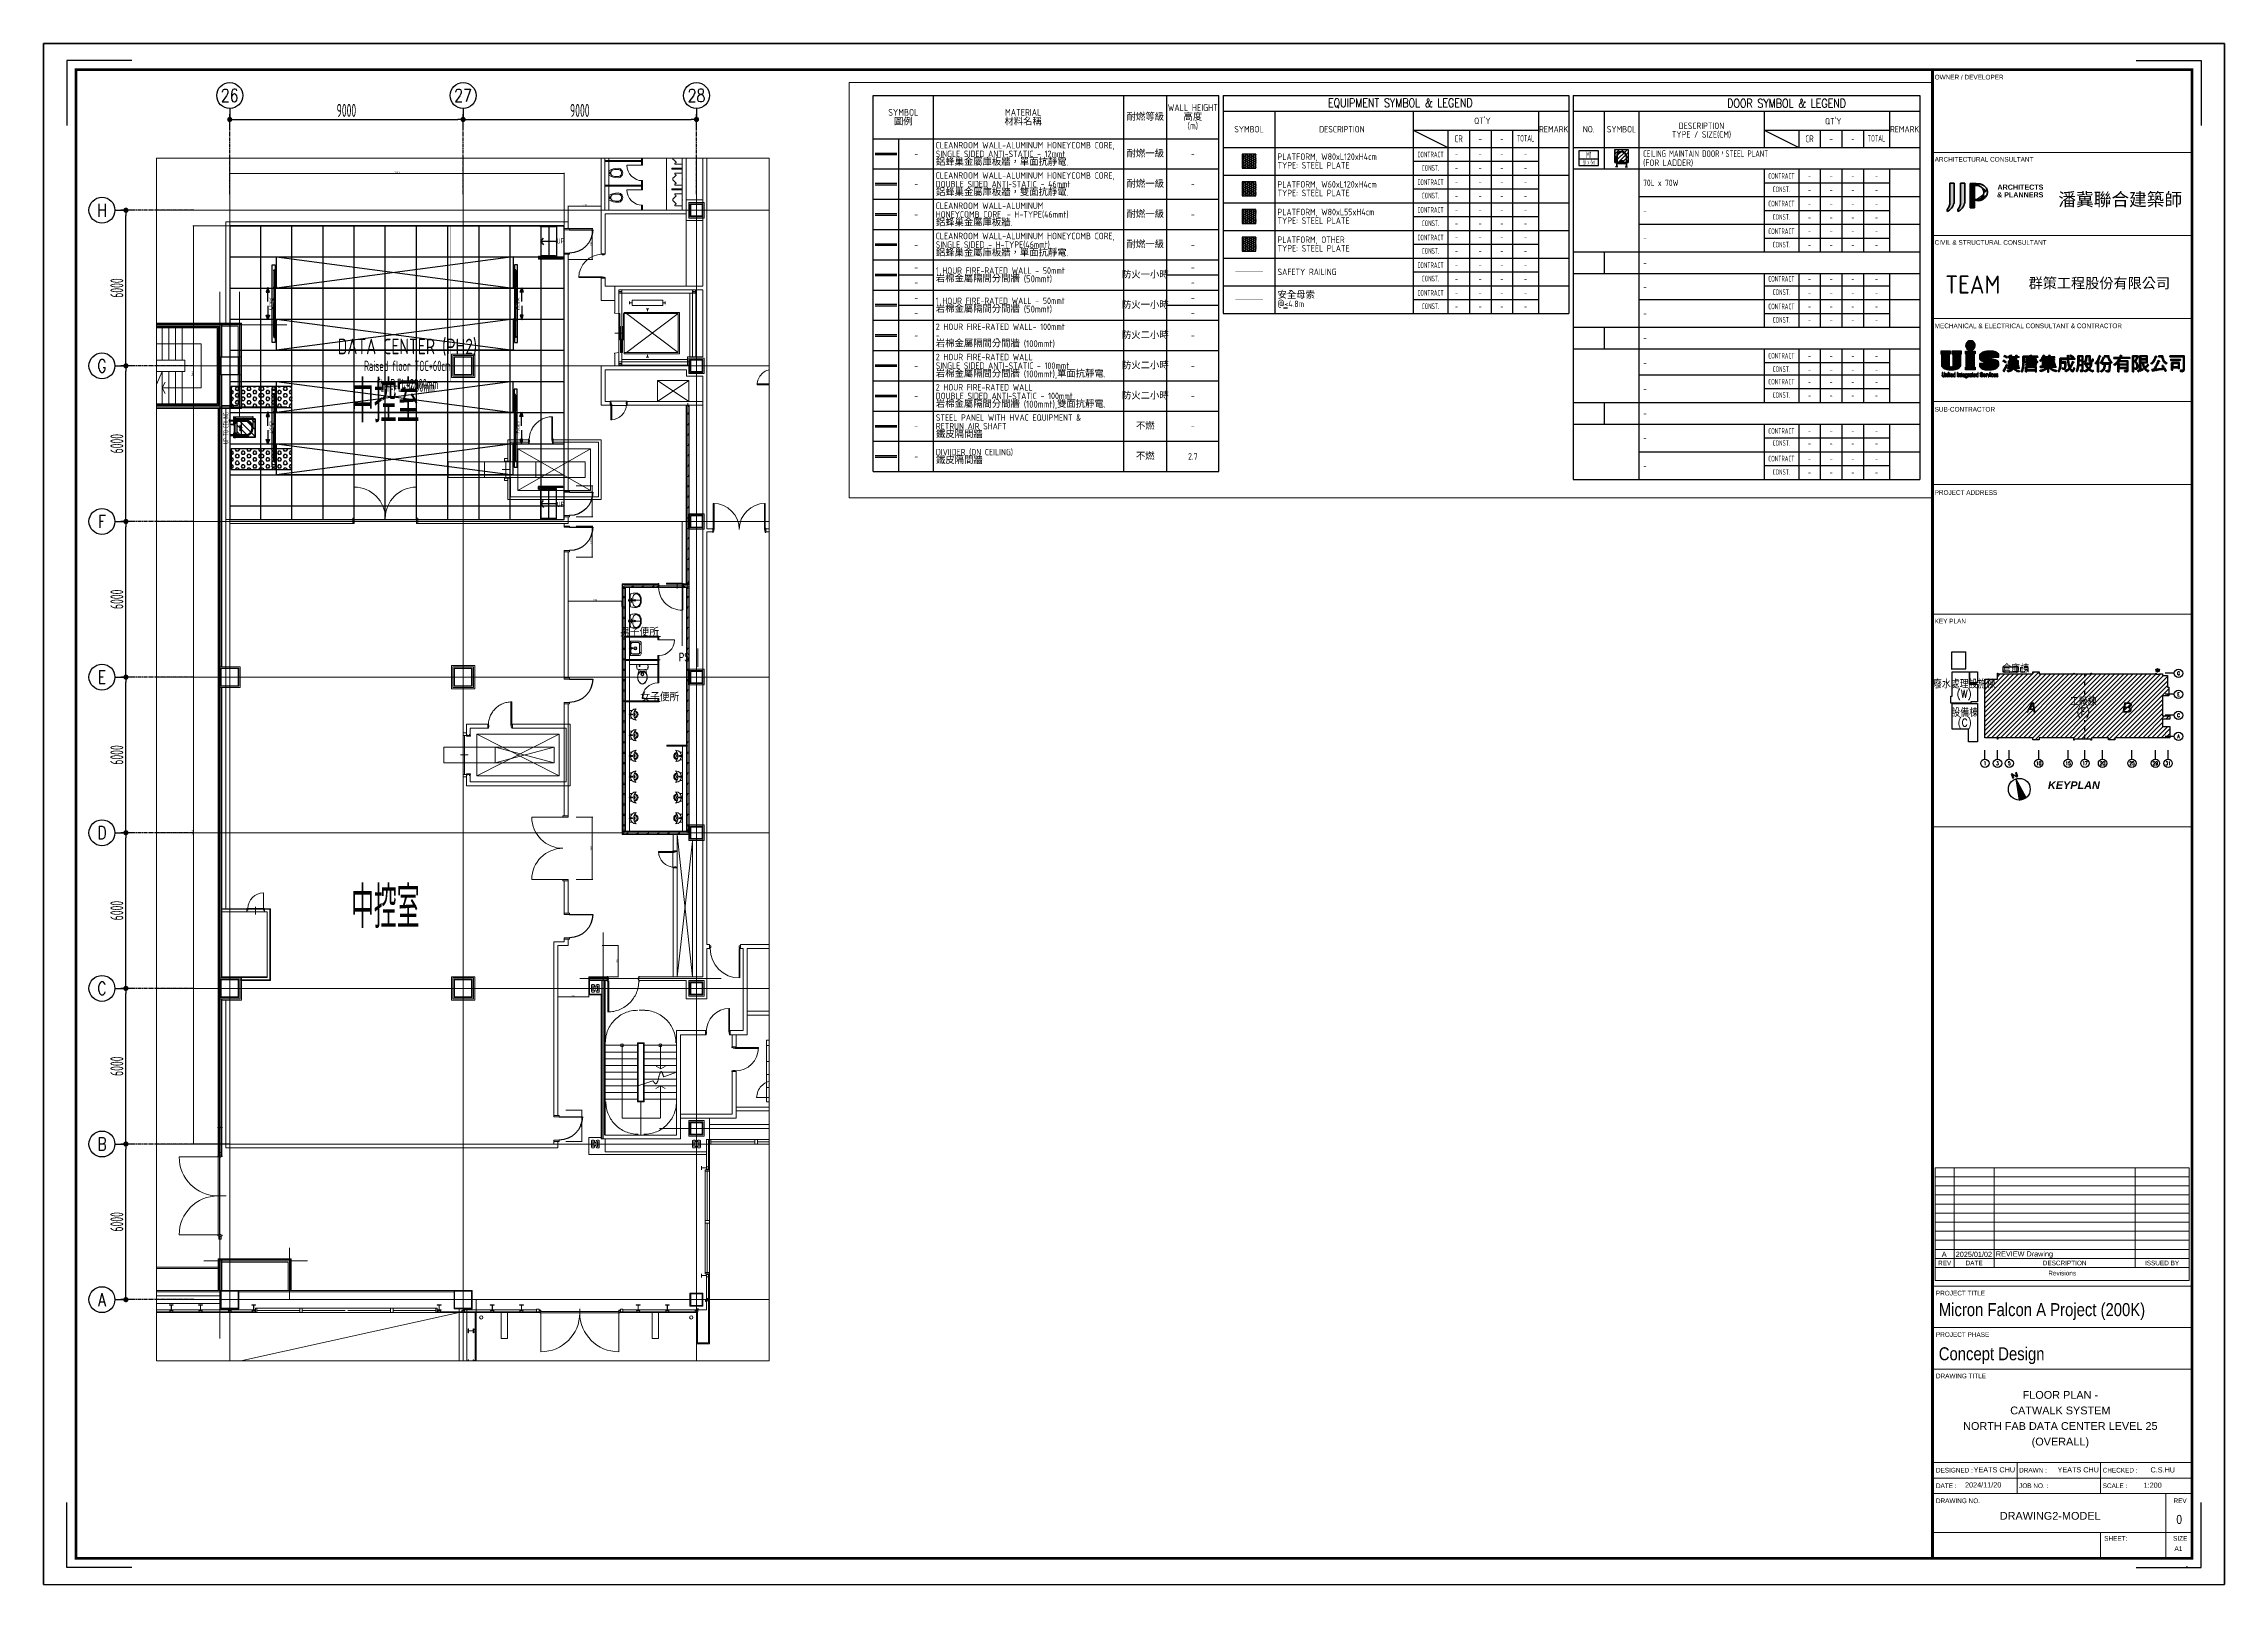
# Paper-space layout '00' of a CAD drawing. Extents: x 22 to 862, y -5 to 589.
# The model-space entities are those that its viewports show. They can reach past a viewport. Long polylines and large blocks are cut down to what shows.
import ezdxf
from ezdxf.enums import TextEntityAlignment as Align

# ---------------------------------------------------------------- set-up
doc = ezdxf.new("R2010")
doc.units = 0
doc.header["$LTSCALE"] = 20
for name, pattern in [('CENTER2', [1.125, 0.75, -0.125, 0.125, -0.125]), ('Data Center Layout_L20$0$CENTER', [2, 1.25, -0.25, 0.25, -0.25]), ('Data Center Layout_L20$0$CENTERK0', [0.65, 0.5, -0.05, 0.05, -0.05]), ('Data Center Layout_L20$0$DASHED', [0.75, 0.5, -0.25]), ('Data Center Layout_L20$0$DIVIDE', [136.315789, 54.526316, -27.263158, 0, -27.263158, 0, -27.263158]), ('Data Center Layout_L20$0$HIDDENK1', [0.334, 0.167, -0.167]), ('Data Center Layout_L20$0$HIDDENK2', [0.5, 0.25, -0.25]), ('keyplan$0$DOTK2', [0.166, 0.083, -0.083]), ('XFDP20-DC-PH2$0$HIDDEN2', [0.1875, 0.125, -0.0625])]:
    doc.linetypes.add(name, pattern=pattern)
for name, color, linetype in [('A FAB_Handrail', 30, 'BATTING2'), ('A-CAT-80x120_FAB A', 213, 'Continuous'), ('A-CAT-80x55_FAB A', 133, 'Continuous'), ('A-CAT-Other_FAB A', 165, 'Continuous'), ('A-CAT-W60xL120', 150, 'Continuous'), ('a-DIVIDER-D1', 90, 'Continuous'), ('A-hurdle', 10, 'FENCELINE1'), ('A-W-2F', 244, 'Continuous'), ('A-W-D-2F', 30, 'Continuous'), ('a-w-d-P2', 140, 'Continuous'), ('A-W-DCC-D2', 200, 'Continuous'), ('A-W-P3', 24, 'Continuous'), ('A-W-R1', 190, 'Continuous'), ('A-W-S-2F', 184, 'Continuous'), ('a-W-s-P1', 106, 'Continuous'), ('a-W-s-P4', 154, 'Continuous'), ('A-W-Ss1', 191, 'Continuous'), ('Arch-dim', 2, 'Continuous'), ('Arch-Grid', 15, 'CENTER2'), ('Arch-MC', 2, 'Continuous'), ('Data Center Layout_L20$0$A-Door (PH1)', 252, 'Continuous'), ('Data Center Layout_L20$0$A-Door (PH2)', 252, 'Continuous'), ('Data Center Layout_L20$0$MACHINE-DIM', 252, 'Continuous'), ('DOOR-TXT_B', 3, 'Continuous'), ('FALTTR$0$A3', 7, 'Continuous'), ('FALTTR$0$UIS-mM', 164, 'Continuous'), ('HA', 1, 'Continuous'), ('keyplan$0$G-KEY-C', 5, 'Continuous'), ('keyplan$0$G-TEXT', 7, 'Continuous'), ('keyplan$0$HYOKI', 5, 'Continuous'), ('keyplan$0$KP', 1, 'Continuous'), ('keyplan$0$柱心', 2, 'Continuous'), ('Lad-Door', 160, 'Continuous'), ('NOTEFORM', 5, 'Continuous'), ('NOTEFORM-1', 2, 'Continuous'), ('NOTETEXT', 4, 'Continuous'), ('NOTETEXT-Const.', 4, 'Continuous'), ('NOTETEXT-RFP', 1, 'Continuous'), ('XFDC20-DC-PH2$0$A-C-2800 (PH1)', 191, 'Continuous'), ('XFDC20-DC-PH2$0$A-C-2800 (PH2)', 191, 'Continuous'), ('XFDK25-DC-PH2$0$A-CAT-80x120', 213, 'Continuous'), ('XFDK25-DC-PH2$0$A-CAT-Other', 165, 'Continuous'), ('XFDK25-DC-PH2$0$A-Handraila', 30, 'XFDK25-DC-PH2$0$BATTING2'), ('XFDP20-DC-PH2$0$A-CR-TT2', 1, 'Continuous'), ('XFDP20-DC-PH2$0$A-CR-TXT', 15, 'Continuous'), ('XFDP20-DC-PH2$0$A-Dim', 1, 'Continuous'), ('XFDP20-DC-PH2$0$A-Door (PH2)', 15, 'Continuous'), ('XFDP20-DC-PH2$0$A-EQ (PH2)', 15, 'XFDP20-DC-PH2$0$HIDDEN2'), ('XFDP20-DC-PH2$0$A-st-txt', 1, 'Continuous'), ('XFDP20-DC-PH2$0$A-ST-txt (PH2)', 1, 'Continuous'), ('XFDP20-DC-PH2$0$A-STAIR (PH2)', 15, 'Continuous'), ('XFDP20-DC-PH2$0$Lad-Door', 160, 'Continuous')]:
    doc.layers.add(name, color=color, linetype=linetype)
for name, color, linetype, lineweight in [('Data Center Layout_L20$0$A-Wall (PH1)', 252, 'Continuous', 0), ('Data Center Layout_L20$0$A-Wall (PH2)', 252, 'Continuous', 0), ('Data Center Layout_L20$0$A-Zone (PH1)', 252, 'Continuous', 0), ('Data Center Layout_L20$0$A-Zone (PH2)', 252, 'Continuous', 0), ('Data Center Layout_L20$0$A-拆除', 252, 'Continuous', 0), ('Data Center Layout_L20$0$ARC', 252, 'Continuous', 0), ('Data Center Layout_L20$0$H-SIN', 252, 'Data Center Layout_L20$0$CENTER', 9), ('Data Center Layout_L20$0$K-SIN', 252, 'Data Center Layout_L20$0$CENTER', 9), ('Data Center Layout_L20$0$STEEL1', 252, 'Continuous', 0), ('Data Center Layout_L20$0$SUGATA3', 252, 'Continuous', 0), ('FALISU$0$ZS__A0NO7', 255, 'Continuous', 5), ('FALTTR$0$A-ANNO-NOTE', 7, 'Continuous', 70), ('FALTTR$0$G-ANNO-TTLB', 7, 'Continuous', 70), ('FALTTR$0$ZS__A0NO7', 255, 'Continuous', 5), ('ZS__A0NO7', 255, 'Continuous', 5)]:
    doc.layers.add(name, color=color, linetype=linetype, lineweight=lineweight)
doc.layers.add('XFDC20-DC-PH2$0$A-Area (PH2)', color=170, linetype='Continuous', plot=False)
doc.styles.add('AA-TXT', font='isocp.shx', dxfattribs={"width": 0.8, "bigfont": 'chineset.shx'})
doc.styles.add('BB-TXT', font='romand.shx', dxfattribs={"width": 0.8})
doc.styles.add('Data Center Layout_L20$0$ATS', font='monotxt', dxfattribs={"bigfont": 'BIGFONT'})
doc.styles.add('Data Center Layout_L20$0$dim-txt', font='isocp.shx', dxfattribs={"width": 0.7, "bigfont": 'chineset.shx'})
doc.styles.add('Data Center Layout_L20$0$ROMS', font='ROMANS.shx', dxfattribs={"bigfont": 'bigfont.shx'})
doc.styles.add('dim-txt', font='isocp.shx', dxfattribs={"width": 0.6, "bigfont": 'chineset.shx'})
doc.styles.add('FALISU$0$MIC-NAME', font='arial.ttf')
doc.styles.add('FALISU$0$PSC-EN', font='arial.ttf', dxfattribs={"width": 0.8})
doc.styles.add('FALTTR$0$ISOCP_B', font='', dxfattribs={"height": 7})
doc.styles.add('FALTTR$0$MIC-Arial', font='arial.ttf', dxfattribs={"height": 3})
doc.styles.add('FALTTR$0$MIC-Arial Narrow', font='ARIALN.TTF', dxfattribs={"height": 1.8})
doc.styles.add('FALTTR$0$Sitka Small_B', font='', dxfattribs={"width": 0.9, "height": 2})
doc.styles.add('FALTTR$0$微軟正黑體_B', font='', dxfattribs={"height": 5})
doc.styles.add('FALTTR$0$新細明體_B', font='', dxfattribs={"height": 4})
doc.styles.add('keyplan$0$BB-TXT', font='romand.shx', dxfattribs={"width": 0.8})
doc.styles.add('keyplan$0$ROMS', font='ROMANS', dxfattribs={"bigfont": 'EXTFONT'})
doc.styles.add('keyplan$0$TEXT', font='simplex.shx', dxfattribs={"width": 0.85, "bigfont": 'chineset.shx'})
doc.styles.add('keyplan$0$XFINE-1', font='arialbi.ttf')
doc.styles.add('ROMAND', font='romand.shx', dxfattribs={"height": 5, "bigfont": 'chineset.shx'})
doc.styles.add('TITLE-NAME', font='arial.ttf')
doc.styles.add('XFDK25-DC-PH2$0$AA-TXT', font='isocp.shx', dxfattribs={"bigfont": 'chineset.shx'})
doc.styles.add('XFDP20-DC-PH2$0$AA-TXT', font='isocp.shx', dxfattribs={"width": 0.8, "bigfont": 'china.shx'})
doc.styles.add('XFDP20-DC-PH2$0$dim-txt', font='isocp.shx', dxfattribs={"width": 0.8, "bigfont": 'china.shx'})
doc.styles.get('FALTTR$0$ISOCP_B').set_extended_font_data('ISOCP', bold=True)
doc.styles.get('FALTTR$0$Sitka Small_B').set_extended_font_data('Sitka Small', bold=True)
doc.styles.get('FALTTR$0$微軟正黑體_B').set_extended_font_data('Microsoft JhengHei', bold=True)
doc.styles.get('FALTTR$0$新細明體_B').set_extended_font_data('PMingLiU', bold=True)
doc.linetypes.add('BATTING2', pattern='A,5e-05,-0.05,[134,ltypeshp.shx,S=0.05,R=0,X=-0.05,Y=0],-0.1,[134,ltypeshp.shx,S=0.05,R=180,X=0.05,Y=0],-0.05', length=0.20005)
doc.linetypes.add('FENCELINE1', pattern='A,0.25,-0.1,[133,ltypeshp.shx,S=0.1,R=0,X=-0.1,Y=0],-0.1,1', length=1.45)
doc.linetypes.add('XFDK25-DC-PH2$0$BATTING2', pattern='A,5e-05,-0.05,[134,ltypeshp.shx,S=0.05,R=0,X=-0.05,Y=0],-0.1,[134,ltypeshp.shx,S=0.05,R=180,X=0.05,Y=0],-0.05', length=0.20005)
doc.dimstyles.new('Arch-100-dim', dxfattribs={"dimscale": 20, "dimtxt": 0.25, "dimasz": 0.1, "dimexe": 0.1, "dimexo": 0.1, "dimgap": 0.05, "dimtad": 1, "dimdec": 0, "dimlfac": 100, "dimtxsty": 'dim-txt', "dimblk": 'DOT', "dimcen": 2, "dimclrd": 256, "dimclre": 256, "dimclrt": 256, "dimadec": 0, "dimazin": 0, "dimtfac": 1, "dimtdec": 0, "dimtix": 1, "dimtmove": 2, "dimatfit": 3, "dimfxl": 1, "dimtvp": 1, "dimarcsym": 0})
doc.dimstyles.new('Data Center Layout_L20$0$ARCH-dim-200MM', dxfattribs={"dimscale": 200, "dimtxt": 0.3, "dimasz": 0.1, "dimexe": 0.1, "dimexo": 0.1, "dimgap": 0.05, "dimtad": 1, "dimdec": 0, "dimlfac": 10, "dimdsep": 46, "dimtxsty": 'Data Center Layout_L20$0$dim-txt', "dimblk": 'Data Center Layout_L20$0$_Dot', "dimcen": 2, "dimclrd": 256, "dimclre": 256, "dimclrt": 256, "dimadec": 0, "dimazin": 0, "dimtfac": 0.8, "dimtdec": 1, "dimtix": 1, "dimtmove": 2, "dimatfit": 3, "dimldrblk": 'Data Center Layout_L20$0$_ArchTick', "dimfxl": 1, "dimtvp": 1, "dimtolj": 1, "dimlwd": 13, "dimlwe": 9, "dimarcsym": 0})
doc.dimstyles.new('XFDP20-DC-PH2$0$20-dim', dxfattribs={"dimscale": 20, "dimtxt": 0.25, "dimasz": 0.1, "dimexe": 0.1, "dimexo": 0.1, "dimgap": 0.05, "dimtad": 1, "dimdec": 1, "dimdsep": 46, "dimtxsty": 'XFDP20-DC-PH2$0$dim-txt', "dimblk": 'XFDP20-DC-PH2$0$Dot', "dimcen": 2, "dimclrd": 256, "dimclre": 256, "dimclrt": 256, "dimadec": 0, "dimazin": 0, "dimtfac": 1, "dimtdec": 1, "dimtix": 1, "dimtmove": 2, "dimatfit": 3, "dimfxl": 1, "dimtvp": 1, "dimarcsym": 0})
pattern_1 = [(45, (0, -219.6886), (-0.8838835, 0.8838835), [])]

# ---------------------------------------------------------------- blocks, each defined once
blk = doc.blocks.new('FALTTR$0$new block')
h = blk.add_hatch(color=114)
h.paths.add_polyline_path([(28.34, 7.27), (28.46, 7.54), (28.59, 7.83), (28.72, 8.14), (28.76, 8.24), (28.74, 8.28), (28.59, 8.63), (28.54, 8.67), (28.49, 8.62), (28.48, 8.59), (28.36, 8.34), (28.23, 8.06), (28.1, 7.78), (28, 7.59), (27.85, 7.32), (27.7, 7.07), (27.55, 6.83), (27.51, 6.78), (27.33, 6.53), (27.15, 6.33), (27.12, 6.23), (27.16, 6.16), (27.19, 6.12), (27.47, 5.83), (27.59, 5.73), (27.65, 5.82), (27.69, 6.07), (27.81, 6.26), (27.96, 6.52), (28.09, 6.76), (28.1, 6.79), (28.22, 7.02)])
h.paths.add_polyline_path([(27.52, 9.58), (27.65, 9.49), (27.89, 9.32), (28.12, 9.13), (28.14, 9.15), (28.35, 9.45), (28.4, 9.52), (28.2, 9.67), (27.95, 9.85), (27.89, 9.88), (27.66, 10.02), (27.37, 10.18), (27.31, 10.13), (27.22, 10.02), (27.09, 9.82), (27.25, 9.75)])
h.paths.add_polyline_path([(28.05, 11.87), (27.76, 12.02), (27.69, 11.96), (27.61, 11.85), (27.48, 11.65), (27.61, 11.59), (27.9, 11.44), (28.01, 11.37), (28.25, 11.2), (28.48, 11.02), (28.5, 11.04), (28.72, 11.34), (28.76, 11.41), (28.58, 11.54), (28.32, 11.72), (28.29, 11.74)])
for points in [[(29.79, 11.18), (29.79, 10.24), (29.9, 10.15), (30.17, 10.15), (30.29, 10.24), (30.29, 10.32), (30.29, 10.71), (30.29, 11.18), (32.01, 11.18), (32.01, 10.71), (30.29, 10.71), (30.29, 10.32), (32.01, 10.32), (32.01, 10.24), (32.12, 10.15), (32.4, 10.15), (32.51, 10.24), (32.51, 11.18), (33.34, 11.18), (33.4, 11.3), (33.4, 11.52), (33.34, 11.6), (32.51, 11.6), (32.51, 11.8), (32.58, 11.94), (32.65, 12.04), (32.52, 12.11), (32.12, 12.13), (32.01, 12.04), (32.01, 11.6), (30.29, 11.6), (30.29, 11.82), (30.36, 11.96), (30.43, 12.07), (30.3, 12.14), (29.9, 12.16), (29.79, 12.07), (29.79, 11.6), (29.04, 11.6), (28.99, 11.52), (28.99, 11.3), (29.04, 11.18)], [(30.95, 8.6), (30.95, 8.21), (31.43, 8.21), (31.43, 8.6)], [(37.57, 9.68), (35.65, 9.68), (35.57, 9.56), (35.57, 9.35), (35.65, 9.24), (37.57, 9.24), (40.54, 9.24), (40.62, 9.35), (40.62, 9.56), (40.54, 9.68)], [(39.51, 10.2), (39.51, 9.68), (40.01, 9.68), (40.01, 10.57), (39.9, 10.66), (37.57, 10.66), (35.98, 10.66), (35.9, 10.54), (35.9, 10.32), (35.98, 10.2)], [(35.98, 8.65), (35.9, 8.54), (35.9, 8.32), (35.98, 8.21), (37.57, 8.21), (39.9, 8.21), (40.01, 8.32), (40.01, 9.24), (39.51, 9.24), (39.51, 8.65)], [(31.95, 6.72), (31.74, 6.92), (31.64, 7.01), (33.45, 7.01), (33.51, 7.13), (33.51, 7.35), (33.45, 7.43), (31.41, 7.43), (31.39, 7.49), (31.39, 7.49), (31.42, 7.79), (30.94, 7.79), (30.93, 7.72), (30.86, 7.44), (30.86, 7.43), (28.93, 7.43), (28.87, 7.35), (28.87, 7.13), (28.93, 7.01), (30.65, 7.01), (30.63, 6.98), (30.41, 6.78), (30.32, 6.72), (30.09, 6.58), (29.81, 6.46), (29.49, 6.35), (29.31, 6.28), (29.02, 6.2), (28.73, 6.15), (28.77, 6.05), (28.99, 5.77), (29.12, 5.65), (29.17, 5.66), (29.49, 5.77), (29.72, 5.85), (30.02, 5.98), (30.28, 6.12), (30.51, 6.26), (30.72, 6.41), (30.8, 6.48), (31.01, 6.69), (31.18, 6.92), (31.28, 6.78), (31.48, 6.55), (31.64, 6.4), (31.9, 6.21), (31.95, 6.17), (32.19, 6.03), (32.48, 5.88), (32.63, 5.81), (32.91, 5.72), (33.2, 5.65), (33.32, 5.71), (33.36, 5.76), (33.57, 5.98), (33.59, 6.07), (33.54, 6.1), (33.42, 6.12), (33.13, 6.17), (33.06, 6.18), (32.78, 6.27), (32.5, 6.39), (32.39, 6.44), (32.13, 6.59)], [(30.95, 8.21), (29.23, 8.21), (29.17, 8.12), (29.17, 7.9), (29.23, 7.79), (30.94, 7.79), (33.15, 7.79), (33.2, 7.9), (33.2, 8.12), (33.15, 8.21)]]:
    blk.add_hatch(color=114).paths.add_polyline_path(points)
h = blk.add_hatch(color=114)
h.paths.add_polyline_path([(33.04, 8.6), (33.15, 8.67), (33.15, 9.84), (33.04, 9.93), (31.43, 9.93), (31.43, 10.32), (30.95, 10.32), (30.95, 9.93), (29.34, 9.93), (29.23, 9.84), (29.23, 8.67), (29.34, 8.6), (30.95, 8.6)])
h.paths.add_polyline_path([(31.43, 8.98), (31.43, 9.54), (32.65, 9.54), (32.65, 8.98)], flags=16)
h.paths.add_polyline_path([(30.95, 8.98), (29.73, 8.98), (29.73, 9.54), (30.95, 9.54)], flags=16)
at = {"layer": 'FALTTR$0$UIS-mM'}
for points in [[(13.74, 14.17), (15.39, 14.17, 4.273121)], [(40.54, 11.24), (40.62, 11.34), (40.62, 11.57), (40.54, 11.68), (38.07, 11.68), (38.07, 11.85), (38.14, 12), (38.2, 12.1), (38.08, 12.16), (37.68, 12.18), (37.57, 12.1), (37.57, 11.68), (34.9, 11.68), (34.79, 11.57), (34.79, 9.31), (34.79, 8.98), (34.78, 8.66), (34.76, 8.36), (34.74, 8.09), (34.72, 7.83), (34.69, 7.59), (34.64, 7.3), (34.57, 7.01), (34.5, 6.73), (34.39, 6.42), (34.28, 6.15), (34.15, 5.93), (34.18, 5.83), (34.21, 5.82), (34.44, 5.64), (34.51, 5.62), (34.6, 5.76), (34.74, 6.01), (34.85, 6.28), (34.86, 6.31), (34.96, 6.59), (35.05, 6.87), (35.12, 7.16), (35.16, 7.44), (35.18, 7.52), (35.21, 7.76), (35.24, 8.02), (35.26, 8.31), (35.28, 8.62), (35.28, 8.96), (35.29, 9.31), (35.29, 11.24)], [(42.14, 11.05), (41.97, 10.81), (41.89, 10.7), (41.71, 10.46), (41.5, 10.25), (41.29, 10.06), (41.26, 10.02), (41.31, 9.97), (41.58, 9.87), (41.73, 9.84), (41.77, 9.87), (41.99, 10.07), (42.2, 10.29), (42.32, 10.45), (42.32, 8.18), (42.43, 8.09), (42.7, 8.09), (42.82, 8.18), (42.82, 8.32), (42.82, 8.77), (42.82, 9.21), (42.82, 9.63), (42.82, 10.1), (46.9, 10.1), (46.96, 10.2), (46.96, 10.43), (46.9, 10.52), (42.82, 10.52), (42.82, 10.99), (47.07, 10.99), (47.15, 11.09), (47.15, 11.32), (47.07, 11.43), (42.88, 11.43), (42.89, 11.45), (43, 11.72), (43.12, 11.8), (43.18, 11.88), (43.1, 11.97), (42.62, 12.16), (42.56, 12.11), (42.49, 11.86), (42.39, 11.58), (42.28, 11.34), (42.27, 11.31)], [(42.82, 9.63), (42.82, 9.21), (46.9, 9.21), (46.96, 9.31), (46.96, 9.54), (46.9, 9.63)], [(47.18, 8.32), (47.26, 8.43), (47.26, 8.65), (47.18, 8.77), (42.82, 8.77), (42.82, 8.32)], [(44.72, 11.86), (44.58, 11.62), (44.43, 11.43), (45.03, 11.43), (45.07, 11.49), (45.23, 11.74), (45.37, 11.82), (45.46, 11.88), (45.45, 11.89), (45.28, 11.98), (44.87, 12.16), (44.82, 12.11)], [(44.99, 10.99), (44.48, 10.99), (44.48, 10.52), (44.99, 10.52)], [(44.48, 10.1), (44.48, 9.63), (44.99, 9.63), (44.99, 10.1)], [(44.99, 9.21), (44.48, 9.21), (44.48, 8.77), (44.99, 8.77)], [(55.99, 9.96), (55.99, 9.69), (55.98, 9.36), (55.97, 9.05), (55.96, 8.77), (55.94, 8.49), (55.92, 8.24), (55.91, 8.13), (55.88, 7.83), (55.83, 7.53), (55.78, 7.24), (55.72, 6.96), (55.7, 6.85), (55.6, 6.54), (55.51, 6.27), (55.4, 6.03), (55.44, 5.94), (55.46, 5.93), (55.7, 5.74), (55.76, 5.73), (55.88, 5.94), (55.99, 6.21), (56.08, 6.49), (56.14, 6.66), (56.22, 6.95), (56.28, 7.23), (56.34, 7.52), (56.38, 7.81), (56.4, 7.99), (57.57, 7.99), (57.57, 8.43), (56.44, 8.43), (56.45, 8.56), (56.46, 8.83), (56.47, 9.13), (56.48, 9.44), (56.49, 9.77), (57.57, 9.77), (57.57, 10.2), (56.49, 10.2), (56.49, 11.49), (56.49, 11.93), (56.1, 11.93), (55.99, 11.82)], [(57.57, 11.49), (57.57, 10.2), (57.57, 9.77), (57.57, 8.43), (57.57, 7.99), (57.57, 6.62), (57.48, 6.36), (57.35, 6.3), (56.98, 6.28), (56.93, 6.23), (57.02, 6.03), (57.09, 5.79), (57.18, 5.7), (57.57, 5.78), (57.81, 5.89), (57.85, 5.92), (58.02, 6.14), (58.07, 6.42), (58.07, 11.82), (57.93, 11.93), (56.49, 11.93), (56.49, 11.49)], [(61.49, 8.7), (61.36, 8.94), (61.24, 8.98), (58.63, 8.98), (58.54, 8.88), (58.54, 8.65), (58.63, 8.54), (60.92, 8.54), (60.85, 8.31), (60.75, 8.05), (60.68, 7.88), (60.54, 7.61), (60.38, 7.37), (60.35, 7.34), (60.16, 7.11), (60.12, 7.15), (59.93, 7.38), (59.81, 7.54), (59.66, 7.8), (59.54, 8.07), (59.47, 8.25), (59.38, 8.54), (58.9, 8.54), (58.92, 8.47), (59.02, 8.16), (59.12, 7.89), (59.24, 7.65), (59.32, 7.47), (59.47, 7.22), (59.65, 6.97), (59.82, 6.8), (59.81, 6.78), (59.74, 6.73), (59.51, 6.57), (59.24, 6.43), (58.95, 6.3), (58.68, 6.21), (58.39, 6.14), (58.35, 6.1), (58.39, 6.03), (58.55, 5.8), (58.68, 5.73), (58.9, 5.79), (59.19, 5.89), (59.43, 6), (59.43, 6), (59.7, 6.14), (59.95, 6.3), (60.18, 6.47), (60.26, 6.41), (60.47, 6.27), (60.73, 6.12), (61, 5.98), (61.07, 5.96), (61.36, 5.84), (61.62, 5.75), (61.74, 5.7), (61.81, 5.77), (61.86, 5.81), (62.07, 6.01), (62.1, 6.1), (62.03, 6.14), (61.89, 6.17), (61.58, 6.27), (61.31, 6.37), (61.08, 6.48), (61.04, 6.5), (60.77, 6.64), (60.53, 6.8), (60.54, 6.81), (60.73, 7.03), (60.85, 7.2), (60.99, 7.45), (61.13, 7.74), (61.18, 7.84), (61.28, 8.07), (61.38, 8.36)], [(59.51, 10.78), (59.52, 11.09), (59.52, 11.43), (60.41, 11.43), (60.41, 9.77), (60.49, 9.57), (60.59, 9.53), (60.91, 9.49), (61.46, 9.49), (61.64, 9.51), (61.83, 9.67), (61.89, 9.84), (61.97, 10.12), (62.04, 10.45), (61.95, 10.57), (61.72, 10.66), (61.63, 10.68), (61.57, 10.64), (61.51, 10.33), (61.45, 10.1), (61.27, 9.99), (61.15, 9.99), (60.95, 10.03), (60.91, 10.13), (60.91, 11.77), (60.79, 11.88), (59.13, 11.88), (59.02, 11.77), (59.02, 11.11), (59.01, 10.99), (58.99, 10.69), (58.94, 10.41), (58.92, 10.36), (58.8, 10.11), (58.62, 9.89), (58.38, 9.68), (58.43, 9.58), (58.61, 9.34), (58.74, 9.29), (58.94, 9.44), (59.13, 9.64), (59.19, 9.71), (59.33, 9.96), (59.43, 10.25), (59.47, 10.48)], [(72.42, 10.79), (76.05, 10.79), (76.13, 10.91), (76.13, 11.13), (76.05, 11.24), (72.63, 11.24), (72.65, 11.28), (72.77, 11.55), (72.99, 11.68), (73.07, 11.8), (72.99, 11.9), (72.44, 12.1), (72.33, 12.02), (72.25, 11.78), (72.15, 11.5), (72.05, 11.24), (69.91, 11.24), (69.83, 11.13), (69.83, 10.91), (69.91, 10.79), (71.84, 10.79), (71.8, 10.72), (71.71, 10.55), (71.56, 10.3), (71.39, 10.05), (71.21, 9.81), (71.21, 9.8), (71.02, 9.57), (70.82, 9.35), (70.61, 9.13), (70.4, 8.94), (70.18, 8.75), (69.94, 8.57), (69.89, 8.49), (69.93, 8.44), (69.97, 8.43), (70.24, 8.31), (70.41, 8.29), (70.62, 8.46), (70.85, 8.65), (71.07, 8.85), (71.28, 9.06), (71.41, 9.22), (71.41, 5.73), (71.52, 5.65), (71.8, 5.65), (71.91, 5.73), (71.91, 6.89), (71.91, 7.35), (71.91, 8.24), (71.91, 8.67), (71.91, 9.52), (74.91, 9.52), (74.91, 8.67), (74.91, 8.24), (74.91, 7.35), (74.91, 6.89), (74.91, 6.4), (74.77, 6.23), (74.69, 6.21), (74.43, 6.19), (74.01, 6.18), (73.94, 6.15), (74.03, 5.94), (74.1, 5.7), (74.19, 5.62), (74.52, 5.65), (74.81, 5.7), (75.05, 5.76), (75.32, 5.91), (75.41, 6.12), (75.41, 9.87), (75.27, 9.99), (71.96, 9.99), (72.03, 10.09), (72.12, 10.24), (72.27, 10.49)], [(77.55, 11.49), (78.83, 11.49), (77.89, 9.68), (77.85, 9.56), (77.92, 9.49), (78.1, 9.3), (78.29, 9.07), (78.45, 8.83), (78.59, 8.59), (78.67, 8.4), (78.75, 8.12), (78.78, 7.85), (78.75, 7.59), (78.65, 7.35), (78.5, 7.19), (78.21, 7.13), (77.89, 7.17), (77.8, 7.1), (77.84, 7.02), (77.92, 6.71), (78.1, 6.59), (78.17, 6.59), (78.49, 6.63), (78.71, 6.73), (78.74, 6.74), (78.97, 6.91), (79.14, 7.15), (79.18, 7.26), (79.25, 7.54), (79.27, 7.85), (79.27, 7.94), (79.24, 8.22), (79.16, 8.5), (79.05, 8.79), (79.02, 8.85), (78.86, 9.11), (78.69, 9.34), (78.49, 9.55), (78.44, 9.65), (78.47, 9.76), (79.41, 11.68), (79.23, 11.86), (79.05, 11.91), (77.16, 11.91), (77.05, 11.82), (77.05, 5.76), (77.16, 5.68), (77.44, 5.68), (77.55, 5.76)], [(79.74, 6.44), (79.64, 6.4), (79.34, 6.32), (79.08, 6.26), (79.14, 6.09), (79.27, 5.76), (79.35, 5.65), (79.55, 5.85), (79.77, 5.92), (80.05, 6.01), (80.33, 6.11), (80.61, 6.21), (80.89, 6.32), (81.16, 6.43), (81.17, 6.48), (81.19, 6.85), (81.13, 6.92), (81.1, 6.91), (81.08, 6.9), (80.81, 6.79), (80.53, 6.69), (80.24, 6.59), (80.24, 8.98), (80.24, 9.43), (80.24, 10.24), (80.24, 10.68), (80.24, 11.46), (80.24, 11.91), (79.85, 11.91), (79.74, 11.8)], [(82.3, 11.46), (82.3, 10.68), (82.3, 10.24), (82.3, 9.43), (80.24, 9.43), (80.24, 8.98), (82.69, 8.98), (82.8, 9.1), (82.8, 11.82), (82.69, 11.91), (80.24, 11.91), (80.24, 11.46)], [(82.3, 10.24), (82.3, 10.68), (80.24, 10.68), (80.24, 10.24)], [(81.81, 7.59), (81.8, 7.62), (81.7, 7.85), (81.6, 8.13), (81.51, 8.43), (81.45, 8.67), (81.39, 8.98), (80.93, 8.98), (80.97, 8.79), (81.03, 8.48), (81.1, 8.2), (81.17, 7.96), (81.24, 7.71), (81.35, 7.44), (81.48, 7.17), (81.56, 7.02), (81.72, 6.77), (81.92, 6.52), (82.01, 6.42), (82.23, 6.21), (82.46, 6.03), (82.66, 5.9), (82.9, 5.76), (82.99, 5.7), (83.08, 5.78), (83.14, 5.84), (83.35, 6.04), (83.38, 6.12), (83.33, 6.17), (83.12, 6.26), (82.86, 6.4), (82.64, 6.56), (82.55, 6.63), (82.33, 6.83), (82.15, 7.05), (82.08, 7.15), (82.27, 7.29), (82.5, 7.46), (82.72, 7.66), (82.94, 7.86), (83.16, 8.09), (83.33, 8.13), (83.41, 8.18), (83.41, 8.19), (83.29, 8.32), (82.97, 8.6), (82.89, 8.55), (82.87, 8.52), (82.66, 8.28), (82.46, 8.07), (82.25, 7.89), (82.07, 7.75)], [(95.22, 9.18), (95.11, 9.26), (92.22, 9.26), (92.12, 9.15), (92.12, 6.4), (92.22, 6.31), (92.5, 6.31), (92.61, 6.4), (92.61, 7.17), (92.61, 7.63), (92.61, 8.82), (94.72, 8.82), (94.72, 7.63), (94.72, 7.17), (94.72, 6.89), (94.83, 6.82), (95.11, 6.82), (95.22, 6.89)], [(44.79, 7.85), (44.86, 7.99), (44.93, 8.09), (44.8, 8.16), (44.4, 8.18), (44.29, 8.09), (44.29, 7.85), (41.57, 7.85), (41.48, 7.74), (41.48, 7.51), (41.57, 7.4), (44.05, 7.4), (43.95, 7.33), (43.7, 7.14), (43.48, 7), (43.3, 6.9), (43.03, 6.77), (42.76, 6.65), (42.49, 6.55), (42.45, 6.53), (42.19, 6.46), (41.92, 6.38), (41.62, 6.31), (41.29, 6.23), (41.34, 6.14), (41.39, 6.1), (41.59, 5.88), (41.68, 5.79), (41.76, 5.8), (42.01, 5.87), (42.42, 6.01), (42.57, 6.06), (42.85, 6.18), (43.12, 6.3), (43.37, 6.43), (43.62, 6.57), (43.87, 6.73), (44.12, 6.91), (44.29, 7.03), (44.29, 5.68), (44.4, 5.6), (44.68, 5.6), (44.79, 5.68), (44.79, 7.2), (44.83, 7.17), (45.06, 6.97), (45.29, 6.8), (45.47, 6.67), (45.71, 6.51), (45.97, 6.36), (46.26, 6.21), (46.4, 6.14), (46.64, 6.04), (46.92, 5.93), (47.21, 5.83), (47.54, 5.73), (47.61, 5.8), (47.67, 5.87), (47.88, 6.1), (47.96, 6.18), (47.77, 6.21), (47.48, 6.28), (47.2, 6.36), (46.92, 6.45), (46.62, 6.56), (46.34, 6.67), (46.08, 6.8), (45.84, 6.92), (45.62, 7.05), (45.38, 7.21), (45.11, 7.4), (47.51, 7.4), (47.6, 7.51), (47.6, 7.74), (47.51, 7.85)], [(92.61, 7.63), (92.61, 7.17), (94.72, 7.17), (94.72, 7.63)]]:
    blk.add_hatch(color=114, dxfattribs=at).paths.add_polyline_path(points)
h = blk.add_hatch(color=256, dxfattribs=at)
edge = h.paths.add_edge_path()
edge.add_line((11.13, 12.59), (11.13, 13.65))
edge.add_line((11.13, 13.65), (7.41, 13.65))
edge.add_line((7.41, 13.65), (7.41, 12.59))
edge.add_line((7.41, 12.59), (7.49, 12.59))
edge.add_arc((7.49, 12.34), 0.246, 0, 90, ccw=False)
edge.add_line((7.73, 12.34), (7.73, 7.93))
edge.add_arc((7.49, 7.93), 0.246, 316.57841, 360, ccw=False)
edge.add_arc((7.12, 8.28), 0.756, 223.42159, 316.57841, ccw=False)
edge.add_arc((6.75, 7.93), 0.246, 180, 223.42159, ccw=False)
edge.add_line((6.5, 7.93), (6.5, 12.34))
edge.add_arc((6.75, 12.34), 0.246, 90, 180, ccw=False)
edge.add_line((6.75, 12.59), (6.82, 12.59))
edge.add_line((6.82, 12.59), (6.82, 13.65))
edge.add_line((6.82, 13.65), (3.1, 13.65))
edge.add_line((3.1, 13.65), (3.1, 12.59))
edge.add_line((3.1, 12.59), (3.17, 12.59))
edge.add_arc((3.17, 12.34), 0.246, 0, 90, ccw=False)
edge.add_line((3.42, 12.34), (3.42, 7.98))
edge.add_arc((3.66, 7.98), 0.246, 180, 208.54169)
edge.add_arc((6.17, 9.81), 3.35, 215.59317, 271.44221)
edge.add_line((6.25, 6.47), (7.98, 6.47))
edge.add_arc((8.06, 9.81), 3.35, 268.55779, 324.40683)
edge.add_arc((10.57, 7.98), 0.246, 331.45831, 360)
edge.add_line((10.82, 7.98), (10.82, 12.34))
edge.add_arc((11.06, 12.34), 0.246, 90, 180, ccw=False)
edge.add_line((11.06, 12.59), (11.13, 12.59))
h = blk.add_hatch(color=256, dxfattribs=at)
edge = h.paths.add_edge_path()
edge.add_line((16.36, 13.65), (16.36, 12.59))
edge.add_line((16.36, 12.59), (16.29, 12.59))
edge.add_arc((16.29, 12.34), 0.246, 90, 180)
edge.add_line((16.04, 12.34), (16.04, 7.78))
edge.add_arc((16.29, 7.78), 0.246, 180, 270)
edge.add_line((16.29, 7.53), (16.36, 7.53))
edge.add_line((16.36, 7.53), (16.36, 6.47))
edge.add_line((16.36, 6.47), (12.64, 6.47))
edge.add_line((12.64, 6.47), (12.64, 7.53))
edge.add_line((12.64, 7.53), (12.71, 7.53))
edge.add_arc((12.71, 7.78), 0.246, 270, 360)
edge.add_line((12.96, 7.78), (12.96, 12.34))
edge.add_arc((12.71, 12.34), 0.246, 0, 90)
edge.add_line((12.71, 12.59), (12.64, 12.59))
edge.add_line((12.64, 12.59), (12.64, 13.65))
edge.add_line((12.64, 13.65), (16.36, 13.65))
h = blk.add_hatch(color=256, dxfattribs=at)
edge = h.paths.add_edge_path()
edge.add_arc((20.8, 11.43), 2.79, 163.90838, 194.77331)
edge.add_arc((19.32, 11.16), 1.3, 199.89373, 250.14073)
edge.add_arc((22.62, 18.14), 9.01, 245.45515, 257.7448)
edge.add_line((20.71, 9.33), (21.93, 8.98))
edge.add_arc((21.83, 8.28), 0.698, -190.33355, 82.22693, ccw=False)
edge.add_arc((21.85, 8.43), 0.706, 142.10266, 181.47007, ccw=False)
edge.add_line((21.3, 8.86), (18.06, 8.86))
edge.add_line((18.06, 8.86), (18.06, 7.69))
edge.add_arc((20.82, 10.18), 3.71, 222.03631, 271.70641)
edge.add_line((20.93, 6.47), (22.66, 6.47))
edge.add_arc((22.64, 9.89), 3.42, 270.29875, 324.94484)
edge.add_arc((22.76, 8.69), 2.79, 343.90838, 374.77331)
edge.add_arc((24.24, 8.96), 1.3, 19.89373, 70.14073)
edge.add_arc((21.21, 2.03), 8.85, 66.98662, 79.38447)
edge.add_line((22.84, 10.73), (21.63, 11.14))
edge.add_arc((21.73, 11.83), 0.689, -9.65427, 261.54765, ccw=False)
edge.add_arc((21.7, 11.69), 0.706, -33.3407, 1.47007, ccw=False)
edge.add_line((22.29, 11.3), (25.49, 11.3))
edge.add_line((25.49, 11.3), (25.49, 12.52))
edge.add_arc((22.85, 10.03), 3.63, 43.32536, 93.53692)
edge.add_line((22.63, 13.65), (20.9, 13.65))
edge.add_arc((20.92, 10.23), 3.42, 90.29875, 144.94484)
h = blk.add_hatch(color=114, dxfattribs=at)
h.paths.add_polyline_path([(37.57, 10.66), (38.07, 10.66), (38.07, 11.24), (37.57, 11.24)])
h.paths.add_polyline_path([(38.07, 10.2), (37.57, 10.2), (37.57, 9.68), (38.07, 9.68)])
h.paths.add_polyline_path([(37.57, 9.24), (37.57, 8.65), (38.07, 8.65), (38.07, 9.24)])
h.paths.add_polyline_path([(37.57, 8.21), (37.57, 7.65), (38.07, 7.65), (38.07, 8.21)])
h = blk.add_hatch(color=114, dxfattribs=at)
h.paths.add_polyline_path([(53.48, 11.53), (53.72, 11.39), (53.97, 11.23), (54.21, 11.06), (54.22, 11.08), (54.42, 11.37), (54.46, 11.43), (54.43, 11.46), (54.2, 11.61), (53.92, 11.79), (53.8, 11.86), (53.54, 11.99), (53.24, 12.13), (53.17, 12.08), (53.09, 11.97), (52.96, 11.77), (53.19, 11.68)])
h.paths.add_polyline_path([(52.52, 10.91), (52.52, 11.08), (52.51, 11.37), (52.51, 11.68), (52.57, 11.86), (52.63, 11.96), (52.5, 12.03), (52.04, 12.07), (51.99, 11.98), (51.99, 11.78), (52, 11.47), (52.01, 11.18), (52.02, 10.91), (49.18, 10.91), (49.07, 10.79), (49.07, 9.1), (49.07, 8.9), (49.06, 8.57), (49.05, 8.28), (49.02, 8), (48.99, 7.74), (48.97, 7.59), (48.91, 7.3), (48.84, 7.01), (48.75, 6.73), (48.65, 6.49), (48.52, 6.22), (48.38, 6.01), (48.41, 5.91), (48.44, 5.9), (48.67, 5.71), (48.74, 5.7), (48.82, 5.8), (48.98, 6.05), (49.1, 6.31), (49.2, 6.53), (49.3, 6.82), (49.39, 7.1), (49.44, 7.37), (49.48, 7.57), (49.51, 7.82), (49.54, 8.1), (49.56, 8.4), (49.57, 8.74), (49.57, 9.1), (51.04, 9.1), (51.02, 8.76), (51, 8.43), (50.98, 8.16), (50.96, 7.95), (50.94, 7.82), (50.89, 7.49), (50.82, 7.28), (50.74, 7.16), (50.49, 7.07), (50.45, 7.07), (50.17, 7.11), (49.88, 7.2), (49.88, 7.15), (49.97, 6.96), (50.05, 6.71), (50.15, 6.59), (50.49, 6.54), (50.8, 6.57), (51.04, 6.67), (51.18, 6.85), (51.2, 6.88), (51.28, 7.11), (51.35, 7.4), (51.4, 7.76), (51.42, 7.89), (51.44, 8.12), (51.46, 8.38), (51.47, 8.69), (51.48, 9.04), (51.49, 9.43), (51.4, 9.54), (49.57, 9.54), (49.57, 10.45), (52.04, 10.45), (52.06, 10.17), (52.08, 9.88), (52.11, 9.61), (52.12, 9.54), (52.16, 9.24), (52.2, 8.94), (52.25, 8.65), (52.31, 8.36), (52.37, 8.08), (52.45, 7.79), (52.54, 7.51), (52.64, 7.23), (52.59, 7.19), (52.41, 7.01), (52.2, 6.81), (51.96, 6.63), (51.72, 6.46), (51.65, 6.42), (51.39, 6.26), (51.13, 6.15), (51.07, 6.1), (51.13, 6), (51.31, 5.82), (51.43, 5.73), (51.58, 5.77), (51.71, 5.85), (51.96, 6.02), (52.21, 6.19), (52.44, 6.37), (52.65, 6.56), (52.86, 6.76), (53, 6.49), (53.16, 6.25), (53.33, 6.04), (53.52, 5.85), (53.74, 5.7), (53.96, 5.65), (54.04, 5.66), (54.25, 5.8), (54.46, 6.08), (54.47, 6.11), (54.59, 6.34), (54.72, 6.61), (54.85, 6.92), (54.77, 7.07), (54.76, 7.09), (54.56, 7.31), (54.49, 7.37), (54.38, 7.05), (54.27, 6.77), (54.16, 6.56), (54.11, 6.48), (53.93, 6.31), (53.65, 6.44), (53.49, 6.65), (53.34, 6.9), (53.2, 7.17), (53.32, 7.33), (53.49, 7.57), (53.65, 7.83), (53.67, 7.86), (53.8, 8.11), (53.93, 8.37), (54.05, 8.64), (54.16, 8.92), (54.27, 9.21), (54.46, 9.31), (54.54, 9.4), (54.53, 9.43), (54.34, 9.53), (53.93, 9.68), (53.81, 9.59), (53.75, 9.33), (53.66, 9.04), (53.56, 8.77), (53.44, 8.51), (53.42, 8.47), (53.29, 8.19), (53.15, 7.93), (53, 7.69), (52.98, 7.75), (52.89, 8.02), (52.81, 8.33), (52.75, 8.57), (52.69, 8.85), (52.64, 9.14), (52.6, 9.45), (52.57, 9.76), (52.56, 9.85), (52.55, 10.14), (52.54, 10.45), (54.74, 10.45), (54.82, 10.57), (54.82, 10.79), (54.74, 10.91)])
h = blk.add_hatch(color=114, dxfattribs=at)
h.paths.add_polyline_path([(63.52, 10.25), (63.36, 10), (63.2, 9.77), (63.18, 9.74), (63, 9.5), (62.81, 9.27), (62.63, 9.04), (62.68, 8.95), (62.9, 8.78), (63.05, 8.7), (63.24, 8.95), (63.42, 9.18), (63.57, 9.39), (64.07, 10.18), (64.17, 10.36), (64.28, 10.61), (64.4, 10.88), (64.51, 11.17), (64.63, 11.49), (64.79, 11.56), (64.85, 11.62), (64.84, 11.65), (64.65, 11.77), (64.27, 11.98), (64.21, 11.93), (64.15, 11.71), (64.06, 11.44), (63.96, 11.16), (63.84, 10.87), (63.79, 10.78), (63.66, 10.51)])
h.paths.add_polyline_path([(63.57, 9.39), (63.57, 5.76), (63.68, 5.68), (63.96, 5.68), (64.07, 5.76), (64.07, 10.18)])
h = blk.add_hatch(color=114, dxfattribs=at)
h.paths.add_polyline_path([(66.07, 10.77), (66.19, 10.85), (66.24, 10.93), (66.16, 11.02), (65.68, 11.21), (65.63, 11.16), (65.57, 10.95), (65.47, 10.66), (65.37, 10.42), (65.24, 10.16), (65.09, 9.9), (65.05, 9.85), (64.87, 9.61), (64.67, 9.39), (64.46, 9.2), (64.43, 9.15), (64.47, 9.11), (64.75, 9.01), (64.91, 8.98), (64.92, 8.99), (65.14, 9.19), (65.34, 9.41), (65.39, 9.48), (65.55, 9.72), (65.71, 9.98), (65.81, 10.18), (65.94, 10.44)])
h.paths.add_polyline_path([(67.61, 11.46), (67.61, 11.45), (67.66, 11.13), (67.73, 10.83), (67.81, 10.56), (67.91, 10.32), (67.96, 10.22), (68.1, 9.98), (68.26, 9.75), (68.44, 9.51), (68.63, 9.28), (68.85, 9.04), (68.91, 9.06), (69.19, 9.27), (69.24, 9.38), (69.14, 9.47), (68.95, 9.69), (68.76, 9.92), (68.6, 10.16), (68.44, 10.42), (68.31, 10.69), (68.21, 10.96), (68.13, 11.24), (68.09, 11.53), (68.07, 11.82), (68.05, 11.91), (66.19, 11.91), (66.1, 11.8), (66.1, 11.57), (66.19, 11.46)])
h = blk.add_hatch(color=114, dxfattribs=at)
h.paths.add_polyline_path([(65.35, 9.15), (65.27, 9.04), (65.27, 8.82), (65.35, 8.7), (66.21, 8.7), (66.71, 8.7), (68.15, 8.7), (68.15, 8.69), (68.14, 8.31), (68.12, 7.97), (68.1, 7.67), (68.08, 7.42), (68.05, 7.21), (68.01, 6.9), (67.95, 6.61), (67.89, 6.41), (67.76, 6.23), (67.49, 6.15), (67.24, 6.16), (66.94, 6.18), (66.63, 6.21), (66.63, 6.15), (66.75, 6), (66.87, 5.77), (66.89, 5.72), (67.09, 5.65), (67.49, 5.62), (67.6, 5.63), (67.91, 5.68), (68.14, 5.8), (68.27, 5.99), (68.33, 6.15), (68.4, 6.4), (68.46, 6.71), (68.51, 7.07), (68.53, 7.2), (68.55, 7.42), (68.56, 7.67), (68.58, 7.96), (68.59, 8.29), (68.6, 8.65), (68.6, 9.04), (68.52, 9.15)])
h.paths.add_polyline_path([(66.07, 7.6), (66.06, 7.53), (65.96, 7.25), (65.83, 6.99), (65.68, 6.74), (65.57, 6.62), (65.36, 6.43), (65.09, 6.25), (65.08, 6.24), (64.79, 6.08), (64.55, 5.98), (64.67, 5.85), (64.88, 5.62), (65.13, 5.73), (65.4, 5.87), (65.62, 6.01), (65.76, 6.11), (65.98, 6.31), (66.17, 6.53), (66.24, 6.64), (66.37, 6.88), (66.48, 7.16), (66.57, 7.47), (66.58, 7.51), (66.62, 7.73), (66.66, 8.01), (66.69, 8.33), (66.71, 8.7), (66.21, 8.7), (66.19, 8.42), (66.16, 8.1), (66.12, 7.82)])
h = blk.add_hatch(color=114, dxfattribs=at)
h.paths.add_polyline_path([(71.91, 8.67), (71.91, 8.24), (74.91, 8.24), (74.91, 8.67)])
h.paths.add_polyline_path([(71.91, 7.35), (71.91, 6.89), (74.91, 6.89), (74.91, 7.35)])
h = blk.add_hatch(color=114, dxfattribs=at)
h.paths.add_polyline_path([(85.19, 10.19), (85.03, 9.95), (84.92, 9.8), (84.73, 9.56), (84.52, 9.35), (84.31, 9.15), (84.09, 8.97), (84.05, 8.9), (84.1, 8.85), (84.12, 8.85), (84.39, 8.74), (84.55, 8.7), (84.76, 8.88), (84.97, 9.09), (85.18, 9.31), (85.23, 9.37), (85.4, 9.61), (85.56, 9.86), (85.72, 10.11), (85.75, 10.15), (85.86, 10.36), (85.98, 10.61), (86.11, 10.91), (86.25, 11.25), (86.41, 11.34), (86.5, 11.46), (86.41, 11.55), (85.91, 11.74), (85.83, 11.67), (85.76, 11.45), (85.66, 11.15), (85.56, 10.89), (85.45, 10.66), (85.34, 10.45)])
h.paths.add_polyline_path([(88.33, 11.49), (88.42, 11.15), (88.51, 10.81), (88.61, 10.51), (88.7, 10.24), (88.79, 10.02), (88.87, 9.83), (88.95, 9.68), (89.11, 9.45), (89.29, 9.23), (89.5, 9.02), (89.73, 8.83), (90, 8.65), (90.15, 8.75), (90.36, 8.96), (90.41, 9.04), (90.34, 9.15), (90.27, 9.18), (90.01, 9.32), (89.79, 9.49), (89.59, 9.69), (89.42, 9.93), (89.28, 10.19), (89.2, 10.35), (89.11, 10.57), (89.02, 10.83), (88.93, 11.13), (88.84, 11.47), (88.75, 11.84), (88.66, 11.93), (87.19, 11.93), (87.1, 11.82), (87.1, 11.6), (87.19, 11.49)])
h.paths.add_polyline_path([(86.61, 9.23), (86.5, 8.95), (86.38, 8.67), (86.34, 8.59), (86.25, 8.42), (86.15, 8.22), (86.03, 7.98), (85.89, 7.71), (85.72, 7.4), (85.54, 7.05), (85.34, 6.67), (85.13, 6.65), (84.83, 6.63), (84.55, 6.62), (84.64, 6.21), (84.73, 5.94), (84.8, 5.85), (84.91, 5.96), (85.06, 6.05), (85.39, 6.1), (85.59, 6.12), (85.8, 6.15), (86.04, 6.19), (86.3, 6.22), (86.58, 6.27), (86.89, 6.31), (87.22, 6.36), (87.57, 6.41), (87.94, 6.47), (88.34, 6.53), (88.76, 6.6), (89.2, 6.67), (89.22, 6.63), (89.35, 6.38), (89.49, 6.12), (89.64, 5.85), (89.77, 5.87), (90.06, 6.03), (90.11, 6.15), (90.03, 6.3), (89.88, 6.56), (89.73, 6.82), (89.58, 7.08), (89.42, 7.33), (89.26, 7.57), (89.09, 7.82), (88.92, 8.06), (88.74, 8.29), (88.69, 8.32), (88.47, 8.21), (88.33, 8.06), (88.33, 8.06), (88.49, 7.83), (88.65, 7.59), (88.81, 7.33), (88.98, 7.06), (88.77, 7.03), (88.43, 6.99), (88.11, 6.95), (87.79, 6.91), (87.48, 6.88), (87.18, 6.84), (86.9, 6.81), (86.62, 6.78), (86.36, 6.76), (86.1, 6.73), (85.86, 6.71), (86, 6.97), (86.17, 7.29), (86.33, 7.6), (86.49, 7.89), (86.64, 8.16), (86.78, 8.43), (86.91, 8.67), (87.04, 8.91), (87.16, 9.13), (87.27, 9.33), (87.37, 9.52), (87.58, 9.65), (87.67, 9.71), (87.66, 9.73), (87.49, 9.84), (87.1, 10.04), (87, 10.07), (86.88, 9.99), (86.81, 9.78), (86.72, 9.51)])
h = blk.add_hatch(color=114, dxfattribs=at)
h.paths.add_polyline_path([(91.5, 11.88), (91.41, 11.77), (91.41, 11.54), (91.5, 11.43), (96.61, 11.43), (96.61, 6.62), (96.61, 6.57), (96.44, 6.36), (96.26, 6.31), (95.96, 6.29), (95.53, 6.28), (95.44, 6.23), (95.53, 6.03), (95.6, 5.79), (95.69, 5.7), (95.86, 5.71), (96.18, 5.76), (96.46, 5.82), (96.7, 5.89), (96.85, 5.98), (97.04, 6.18), (97.11, 6.42), (97.11, 11.77), (96.97, 11.88)])
h.paths.add_polyline_path([(91.78, 10.52), (91.69, 10.4), (91.69, 10.18), (91.78, 10.07), (95.44, 10.07), (95.52, 10.18), (95.52, 10.4), (95.44, 10.52)], flags=17)
h = blk.add_hatch(color=256, dxfattribs=at)
h.paths.add_polyline_path([(4.72, 5.4), (4.54, 5.4), (4.54, 4.47), (4.54, 4.39), (4.53, 4.28), (4.52, 4.19), (4.49, 4.11), (4.46, 4.06), (4.44, 4.04), (4.38, 3.99), (4.29, 3.96), (4.19, 3.95), (4.18, 3.95), (4.08, 3.97), (4, 4), (3.93, 4.07), (3.89, 4.15), (3.88, 4.18), (3.87, 4.25), (3.86, 4.35), (3.86, 4.47), (3.86, 5.4), (3.68, 5.4), (3.68, 4.47), (3.68, 4.43), (3.69, 4.32), (3.7, 4.21), (3.72, 4.12), (3.74, 4.04), (3.77, 3.97), (3.81, 3.92), (3.86, 3.87), (3.93, 3.82), (4.01, 3.79), (4.1, 3.77), (4.25, 3.76), (4.35, 3.78), (4.43, 3.8), (4.51, 3.85), (4.52, 3.86), (4.59, 3.92), (4.64, 4), (4.67, 4.08), (4.68, 4.09), (4.7, 4.17), (4.71, 4.26), (4.72, 4.36), (4.72, 4.47)])
h.paths.add_polyline_path([(5.14, 4.79), (5.14, 4.95), (4.99, 4.95), (4.99, 3.79), (5.15, 3.79), (5.15, 4.43), (5.15, 4.47), (5.16, 4.58), (5.19, 4.66), (5.22, 4.72), (5.24, 4.75), (5.32, 4.79), (5.41, 4.81), (5.43, 4.81), (5.52, 4.78), (5.53, 4.76), (5.58, 4.69), (5.6, 4.61), (5.6, 4.5), (5.6, 3.79), (5.77, 3.79), (5.77, 4.5), (5.77, 4.57), (5.76, 4.67), (5.75, 4.74), (5.73, 4.79), (5.69, 4.87), (5.66, 4.9), (5.58, 4.95), (5.53, 4.97), (5.44, 4.98), (5.35, 4.97), (5.26, 4.93), (5.26, 4.93), (5.19, 4.87)])
h.paths.add_polyline_path([(6.02, 5.17), (6.18, 5.17), (6.18, 5.4), (6.02, 5.4)])
h.paths.add_polyline_path([(6.18, 4.95), (6.02, 4.95), (6.02, 3.79), (6.18, 3.79)])
h.paths.add_polyline_path([(6.62, 4.8), (6.79, 4.8), (6.79, 4.95), (6.62, 4.95), (6.62, 5.36), (6.46, 5.24), (6.46, 4.95), (6.34, 4.95), (6.34, 4.8), (6.46, 4.8), (6.46, 4.13), (6.46, 4.06), (6.47, 3.96), (6.48, 3.9), (6.49, 3.87), (6.55, 3.81), (6.59, 3.79), (6.71, 3.77), (6.81, 3.79), (6.79, 3.96), (6.71, 3.96), (6.64, 4), (6.63, 4.01), (6.62, 4.12)])
h.paths.add_polyline_path([(6.92, 4.66), (6.9, 4.57), (6.89, 4.47), (6.88, 4.36), (6.88, 4.35), (6.89, 4.24), (6.9, 4.14), (6.93, 4.06), (6.96, 3.98), (7.01, 3.92), (7.02, 3.9), (7.08, 3.84), (7.16, 3.8), (7.24, 3.77), (7.36, 3.76), (7.45, 3.77), (7.53, 3.81), (7.61, 3.86), (7.64, 3.89), (7.69, 3.96), (7.73, 4.04), (7.76, 4.14), (7.59, 4.16), (7.58, 4.13), (7.54, 4.04), (7.48, 3.98), (7.42, 3.94), (7.34, 3.92), (7.29, 3.93), (7.21, 3.96), (7.14, 4.02), (7.12, 4.05), (7.09, 4.12), (7.06, 4.21), (7.05, 4.32), (7.76, 4.32), (7.76, 4.37), (7.76, 4.39), (7.76, 4.5), (7.74, 4.6), (7.72, 4.68), (7.68, 4.76), (7.64, 4.83), (7.57, 4.89), (7.5, 4.94), (7.42, 4.97), (7.32, 4.98), (7.23, 4.97), (7.15, 4.94), (7.07, 4.89), (7.01, 4.82), (6.99, 4.8), (6.95, 4.74)])
h.paths.add_polyline_path([(7.1, 4.66), (7.14, 4.73), (7.17, 4.75), (7.24, 4.8), (7.33, 4.82), (7.38, 4.81), (7.46, 4.78), (7.53, 4.71), (7.55, 4.67), (7.58, 4.59), (7.59, 4.48), (7.06, 4.48), (7.07, 4.57)], flags=16)
h.paths.add_polyline_path([(7.94, 4.65), (7.92, 4.57), (7.91, 4.47), (7.9, 4.37), (7.9, 4.35), (7.91, 4.25), (7.93, 4.15), (7.95, 4.06), (7.98, 3.99), (8.03, 3.92), (8.08, 3.86), (8.16, 3.8), (8.23, 3.77), (8.32, 3.76), (8.39, 3.77), (8.47, 3.81), (8.53, 3.86), (8.58, 3.94), (8.58, 3.79), (8.73, 3.79), (8.73, 5.4), (8.57, 5.4), (8.57, 4.82), (8.53, 4.88), (8.46, 4.94), (8.4, 4.97), (8.31, 4.98), (8.27, 4.98), (8.19, 4.96), (8.11, 4.91), (8.06, 4.87), (8, 4.8), (7.96, 4.71)])
h.paths.add_polyline_path([(8.11, 4.65), (8.14, 4.71), (8.17, 4.74), (8.24, 4.8), (8.32, 4.82), (8.37, 4.81), (8.44, 4.78), (8.51, 4.71), (8.51, 4.71), (8.54, 4.64), (8.57, 4.56), (8.58, 4.46), (8.59, 4.35), (8.58, 4.28), (8.57, 4.18), (8.55, 4.1), (8.51, 4.03), (8.48, 4), (8.41, 3.94), (8.33, 3.92), (8.29, 3.93), (8.22, 3.96), (8.15, 4.03), (8.12, 4.09), (8.09, 4.16), (8.07, 4.26), (8.07, 4.37), (8.07, 4.46), (8.09, 4.56)], flags=16)
h = blk.add_hatch(color=256, dxfattribs=at)
h.paths.add_polyline_path([(9.73, 5.4), (9.56, 5.4), (9.56, 3.79), (9.73, 3.79)])
h.paths.add_polyline_path([(10.01, 3.79), (10.18, 3.79), (10.18, 4.43), (10.18, 4.47), (10.19, 4.58), (10.21, 4.66), (10.24, 4.72), (10.27, 4.75), (10.34, 4.79), (10.43, 4.81), (10.45, 4.81), (10.54, 4.78), (10.56, 4.76), (10.61, 4.69), (10.62, 4.61), (10.63, 4.5), (10.63, 3.79), (10.79, 3.79), (10.79, 4.5), (10.79, 4.57), (10.78, 4.67), (10.77, 4.74), (10.75, 4.79), (10.71, 4.87), (10.69, 4.9), (10.61, 4.95), (10.56, 4.97), (10.46, 4.98), (10.37, 4.97), (10.29, 4.93), (10.28, 4.93), (10.22, 4.87), (10.16, 4.79), (10.16, 4.95), (10.01, 4.95)])
h.paths.add_polyline_path([(11.08, 4.13), (11.08, 4.06), (11.08, 3.96), (11.1, 3.9), (11.1, 3.87), (11.17, 3.81), (11.21, 3.79), (11.33, 3.77), (11.42, 3.79), (11.4, 3.96), (11.33, 3.96), (11.25, 4), (11.24, 4.01), (11.24, 4.12), (11.24, 4.8), (11.4, 4.8), (11.4, 4.95), (11.24, 4.95), (11.24, 5.36), (11.08, 5.24), (11.08, 4.95), (10.96, 4.95), (10.96, 4.8), (11.08, 4.8)])
h.paths.add_polyline_path([(11.66, 4.32), (12.38, 4.32), (12.38, 4.37), (12.38, 4.39), (12.37, 4.5), (12.36, 4.6), (12.33, 4.68), (12.3, 4.76), (12.25, 4.83), (12.19, 4.89), (12.12, 4.94), (12.03, 4.97), (11.94, 4.98), (11.85, 4.97), (11.76, 4.94), (11.69, 4.89), (11.62, 4.82), (11.61, 4.8), (11.57, 4.74), (11.54, 4.66), (11.51, 4.57), (11.5, 4.47), (11.5, 4.36), (11.5, 4.35), (11.5, 4.24), (11.52, 4.14), (11.54, 4.06), (11.58, 3.98), (11.62, 3.92), (11.63, 3.9), (11.7, 3.84), (11.77, 3.8), (11.86, 3.77), (11.97, 3.76), (12.06, 3.77), (12.15, 3.81), (12.22, 3.86), (12.25, 3.89), (12.3, 3.96), (12.34, 4.04), (12.37, 4.14), (12.21, 4.16), (12.2, 4.13), (12.15, 4.04), (12.1, 3.98), (12.03, 3.94), (11.95, 3.92), (11.91, 3.93), (11.82, 3.96), (11.75, 4.02), (11.74, 4.05), (11.7, 4.12), (11.68, 4.21)])
h.paths.add_polyline_path([(11.67, 4.48), (11.68, 4.57), (11.71, 4.66), (11.76, 4.73), (11.78, 4.75), (11.86, 4.8), (11.94, 4.82), (12, 4.81), (12.08, 4.78), (12.14, 4.71), (12.16, 4.67), (12.19, 4.59), (12.21, 4.48)], flags=16)
h.paths.add_polyline_path([(12.54, 4.17), (12.56, 4.08), (12.6, 4), (12.64, 3.93), (12.69, 3.88), (12.76, 3.83), (12.84, 3.8), (12.93, 3.79), (12.99, 3.79), (13.07, 3.83), (13.13, 3.87), (13.19, 3.94), (13.19, 3.84), (13.19, 3.74), (13.18, 3.68), (13.15, 3.59), (13.09, 3.53), (13.02, 3.49), (12.92, 3.48), (12.85, 3.49), (12.77, 3.52), (12.73, 3.57), (12.7, 3.66), (12.55, 3.69), (12.55, 3.66), (12.56, 3.56), (12.59, 3.48), (12.64, 3.41), (12.67, 3.39), (12.74, 3.35), (12.83, 3.32), (12.93, 3.31), (13, 3.32), (13.09, 3.34), (13.17, 3.38), (13.21, 3.41), (13.27, 3.48), (13.31, 3.56), (13.32, 3.57), (13.33, 3.64), (13.35, 3.72), (13.35, 3.82), (13.36, 3.95), (13.36, 4.95), (13.21, 4.95), (13.21, 4.81), (13.15, 4.88), (13.08, 4.94), (13.02, 4.97), (12.93, 4.98), (12.89, 4.98), (12.8, 4.96), (12.72, 4.91), (12.67, 4.87), (12.62, 4.8), (12.57, 4.71), (12.55, 4.66), (12.53, 4.57), (12.52, 4.48), (12.51, 4.38), (12.51, 4.36), (12.52, 4.26)])
h.paths.add_polyline_path([(12.69, 4.28), (12.68, 4.39), (12.68, 4.46), (12.7, 4.56), (12.72, 4.64), (12.76, 4.71), (12.78, 4.74), (12.85, 4.8), (12.93, 4.82), (12.98, 4.81), (13.06, 4.78), (13.13, 4.71), (13.15, 4.67), (13.18, 4.59), (13.2, 4.49), (13.21, 4.38), (13.2, 4.3), (13.19, 4.2), (13.17, 4.12), (13.13, 4.05), (13.1, 4.02), (13.03, 3.97), (12.94, 3.95), (12.9, 3.95), (12.82, 3.99), (12.76, 4.06), (12.73, 4.11), (12.7, 4.18)], flags=16)
h.paths.add_polyline_path([(13.6, 3.79), (13.77, 3.79), (13.77, 4.4), (13.77, 4.46), (13.78, 4.55), (13.8, 4.64), (13.81, 4.67), (13.86, 4.74), (13.87, 4.75), (13.95, 4.78), (13.98, 4.77), (14.07, 4.73), (14.12, 4.92), (14.04, 4.96), (13.96, 4.98), (13.93, 4.98), (13.85, 4.94), (13.85, 4.94), (13.8, 4.88), (13.75, 4.78), (13.75, 4.95), (13.6, 4.95)])
h.paths.add_polyline_path([(14.17, 4.19), (14.16, 4.09), (14.17, 4), (14.2, 3.92), (14.25, 3.85), (14.31, 3.8), (14.39, 3.77), (14.49, 3.76), (14.58, 3.77), (14.67, 3.8), (14.69, 3.82), (14.77, 3.87), (14.84, 3.93), (14.85, 3.87), (14.87, 3.79), (15.04, 3.79), (15.02, 3.84), (15, 3.93), (15, 3.96), (14.99, 4.04), (14.99, 4.14), (14.99, 4.28), (14.99, 4.54), (14.99, 4.61), (14.98, 4.71), (14.97, 4.78), (14.93, 4.86), (14.86, 4.93), (14.81, 4.95), (14.73, 4.97), (14.62, 4.98), (14.58, 4.98), (14.48, 4.97), (14.39, 4.94), (14.33, 4.89), (14.3, 4.87), (14.25, 4.81), (14.21, 4.72), (14.19, 4.62), (14.35, 4.6), (14.35, 4.61), (14.39, 4.71), (14.43, 4.77), (14.5, 4.81), (14.6, 4.82), (14.63, 4.82), (14.72, 4.8), (14.79, 4.75), (14.82, 4.68), (14.83, 4.58), (14.83, 4.53), (14.81, 4.52), (14.74, 4.5), (14.65, 4.48), (14.54, 4.46), (14.48, 4.45), (14.39, 4.43), (14.32, 4.4), (14.26, 4.35), (14.2, 4.27)])
h.paths.add_polyline_path([(14.36, 4.19), (14.42, 4.26), (14.46, 4.27), (14.56, 4.3), (14.67, 4.32), (14.76, 4.35), (14.83, 4.37), (14.83, 4.3), (14.83, 4.25), (14.81, 4.16), (14.79, 4.08), (14.75, 4.02), (14.69, 3.96), (14.62, 3.93), (14.53, 3.92), (14.46, 3.92), (14.39, 3.97), (14.35, 4.01), (14.33, 4.1)], flags=16)
h.paths.add_polyline_path([(15.44, 4.8), (15.6, 4.8), (15.6, 4.95), (15.44, 4.95), (15.44, 5.36), (15.28, 5.24), (15.28, 4.95), (15.16, 4.95), (15.16, 4.8), (15.28, 4.8), (15.28, 4.13), (15.28, 4.06), (15.28, 3.96), (15.3, 3.9), (15.31, 3.87), (15.37, 3.81), (15.41, 3.79), (15.5, 3.77), (15.53, 3.77), (15.63, 3.79), (15.6, 3.96), (15.53, 3.96), (15.45, 4), (15.45, 4.01), (15.44, 4.12)])
h.paths.add_polyline_path([(15.87, 4.32), (16.58, 4.32), (16.58, 4.37), (16.58, 4.39), (16.57, 4.5), (16.56, 4.6), (16.53, 4.68), (16.5, 4.76), (16.46, 4.83), (16.39, 4.89), (16.32, 4.94), (16.24, 4.97), (16.14, 4.98), (16.05, 4.97), (15.97, 4.94), (15.89, 4.89), (15.83, 4.82), (15.81, 4.8), (15.77, 4.74), (15.74, 4.66), (15.72, 4.57), (15.7, 4.47), (15.7, 4.36), (15.7, 4.35), (15.71, 4.24), (15.72, 4.14), (15.75, 4.06), (15.78, 3.98), (15.83, 3.92), (15.84, 3.9), (15.9, 3.84), (15.98, 3.8), (16.06, 3.77), (16.15, 3.76), (16.17, 3.76), (16.27, 3.77), (16.35, 3.81), (16.43, 3.86), (16.46, 3.89), (16.51, 3.96), (16.55, 4.04), (16.58, 4.14), (16.41, 4.16), (16.4, 4.13), (16.36, 4.04), (16.3, 3.98), (16.23, 3.94), (16.16, 3.92), (16.11, 3.93), (16.03, 3.96), (15.96, 4.02), (15.94, 4.05), (15.9, 4.12), (15.88, 4.21)])
h.paths.add_polyline_path([(15.88, 4.48), (15.89, 4.57), (15.92, 4.66), (15.96, 4.73), (15.98, 4.75), (16.06, 4.8), (16.15, 4.82), (16.2, 4.81), (16.28, 4.78), (16.34, 4.71), (16.37, 4.67), (16.4, 4.59), (16.41, 4.48)], flags=16)
h.paths.add_polyline_path([(16.72, 4.37), (16.72, 4.35), (16.73, 4.25), (16.74, 4.15), (16.77, 4.06), (16.8, 3.99), (16.85, 3.92), (16.9, 3.86), (16.97, 3.8), (17.05, 3.77), (17.14, 3.76), (17.2, 3.77), (17.29, 3.81), (17.35, 3.86), (17.4, 3.94), (17.4, 3.79), (17.55, 3.79), (17.55, 5.4), (17.39, 5.4), (17.39, 4.82), (17.34, 4.88), (17.27, 4.94), (17.22, 4.97), (17.13, 4.98), (17.09, 4.98), (17, 4.96), (16.92, 4.91), (16.88, 4.87), (16.82, 4.8), (16.78, 4.71), (16.76, 4.65), (16.74, 4.57), (16.73, 4.47)])
h.paths.add_polyline_path([(16.89, 4.46), (16.9, 4.56), (16.93, 4.65), (16.96, 4.71), (16.99, 4.74), (17.06, 4.8), (17.14, 4.82), (17.19, 4.81), (17.26, 4.78), (17.33, 4.71), (17.33, 4.71), (17.36, 4.64), (17.39, 4.56), (17.4, 4.46), (17.4, 4.35), (17.4, 4.28), (17.39, 4.18), (17.36, 4.1), (17.33, 4.03), (17.3, 4), (17.23, 3.94), (17.15, 3.92), (17.11, 3.93), (17.03, 3.96), (16.97, 4.03), (16.94, 4.09), (16.91, 4.16), (16.89, 4.26), (16.89, 4.37)], flags=16)
h = blk.add_hatch(color=256, dxfattribs=at)
h.paths.add_polyline_path([(18.9, 5.42), (18.79, 5.43), (18.69, 5.42), (18.61, 5.39), (18.53, 5.36), (18.46, 5.3), (18.41, 5.24), (18.37, 5.17), (18.34, 5.08), (18.33, 4.98), (18.33, 4.97), (18.35, 4.87), (18.38, 4.79), (18.38, 4.78), (18.43, 4.71), (18.5, 4.65), (18.51, 4.64), (18.57, 4.61), (18.66, 4.57), (18.77, 4.53), (18.78, 4.53), (18.9, 4.49), (18.98, 4.46), (19.04, 4.44), (19.07, 4.42), (19.13, 4.35), (19.15, 4.32), (19.17, 4.23), (19.16, 4.18), (19.13, 4.1), (19.08, 4.03), (19.02, 3.99), (18.94, 3.96), (18.84, 3.95), (18.82, 3.95), (18.72, 3.97), (18.64, 4), (18.57, 4.05), (18.51, 4.12), (18.49, 4.14), (18.47, 4.22), (18.45, 4.32), (18.28, 4.31), (18.29, 4.23), (18.31, 4.13), (18.34, 4.05), (18.38, 3.97), (18.43, 3.91), (18.48, 3.87), (18.55, 3.82), (18.63, 3.79), (18.72, 3.77), (18.82, 3.76), (18.92, 3.77), (19.01, 3.79), (19.09, 3.82), (19.15, 3.85), (19.21, 3.92), (19.27, 3.99), (19.3, 4.06), (19.33, 4.15), (19.33, 4.24), (19.33, 4.31), (19.31, 4.4), (19.27, 4.48), (19.24, 4.53), (19.17, 4.59), (19.09, 4.65), (19.08, 4.65), (19.02, 4.68), (18.93, 4.71), (18.82, 4.74), (18.81, 4.74), (18.7, 4.78), (18.61, 4.81), (18.56, 4.85), (18.52, 4.91), (18.5, 5), (18.5, 5.02), (18.52, 5.1), (18.58, 5.17), (18.62, 5.2), (18.7, 5.23), (18.81, 5.24), (18.88, 5.23), (18.96, 5.21), (19.03, 5.16), (19.07, 5.11), (19.11, 5.03), (19.13, 4.93), (19.29, 4.95), (19.29, 5.03), (19.27, 5.12), (19.23, 5.2), (19.2, 5.25), (19.13, 5.32), (19.06, 5.37), (18.99, 5.4)])
h.paths.add_polyline_path([(19.62, 4.82), (19.61, 4.8), (19.57, 4.74), (19.53, 4.66), (19.51, 4.57), (19.5, 4.47), (19.49, 4.36), (19.49, 4.35), (19.5, 4.24), (19.52, 4.14), (19.54, 4.06), (19.58, 3.98), (19.62, 3.92), (19.63, 3.9), (19.69, 3.84), (19.77, 3.8), (19.85, 3.77), (19.95, 3.76), (19.97, 3.76), (20.06, 3.77), (20.15, 3.81), (20.22, 3.86), (20.25, 3.89), (20.3, 3.96), (20.34, 4.04), (20.37, 4.14), (20.2, 4.16), (20.19, 4.13), (20.15, 4.04), (20.09, 3.98), (20.03, 3.94), (19.95, 3.92), (19.9, 3.93), (19.82, 3.96), (19.75, 4.02), (19.73, 4.05), (19.7, 4.12), (19.67, 4.21), (19.66, 4.32), (20.37, 4.32), (20.37, 4.37), (20.37, 4.39), (20.37, 4.5), (20.35, 4.6), (20.33, 4.68), (20.29, 4.76), (20.25, 4.83), (20.19, 4.89), (20.11, 4.94), (20.03, 4.97), (19.93, 4.98), (19.84, 4.97), (19.76, 4.94), (19.69, 4.89)])
h.paths.add_polyline_path([(19.78, 4.75), (19.85, 4.8), (19.94, 4.82), (19.99, 4.81), (20.07, 4.78), (20.14, 4.71), (20.16, 4.67), (20.19, 4.59), (20.2, 4.48), (19.67, 4.48), (19.68, 4.57), (19.71, 4.66), (19.75, 4.73)], flags=16)
h.paths.add_polyline_path([(20.77, 4.64), (20.78, 4.67), (20.83, 4.74), (20.84, 4.75), (20.92, 4.78), (20.95, 4.77), (21.04, 4.73), (21.09, 4.92), (21.01, 4.96), (20.93, 4.98), (20.91, 4.98), (20.82, 4.94), (20.82, 4.94), (20.77, 4.88), (20.72, 4.78), (20.72, 4.95), (20.57, 4.95), (20.57, 3.79), (20.74, 3.79), (20.74, 4.4), (20.74, 4.46), (20.75, 4.55)])
h.paths.add_polyline_path([(21.45, 3.79), (21.61, 3.79), (21.97, 4.95), (21.8, 4.95), (21.59, 4.24), (21.58, 4.2), (21.55, 4.1), (21.53, 4.02), (21.52, 4.07), (21.49, 4.16), (21.47, 4.26), (21.26, 4.95), (21.09, 4.95)])
h.paths.add_polyline_path([(22.11, 3.79), (22.27, 3.79), (22.27, 4.95), (22.11, 4.95)])
h.paths.add_polyline_path([(22.11, 5.17), (22.27, 5.17), (22.27, 5.4), (22.11, 5.4)])
h.paths.add_polyline_path([(22.54, 4.75), (22.51, 4.67), (22.49, 4.58), (22.48, 4.48), (22.47, 4.37), (22.47, 4.35), (22.48, 4.24), (22.49, 4.14), (22.52, 4.06), (22.55, 3.98), (22.59, 3.92), (22.66, 3.85), (22.73, 3.8), (22.81, 3.77), (22.9, 3.76), (22.92, 3.76), (23.01, 3.78), (23.1, 3.81), (23.17, 3.87), (23.21, 3.92), (23.25, 4), (23.29, 4.09), (23.31, 4.19), (23.15, 4.21), (23.14, 4.15), (23.11, 4.06), (23.06, 4), (22.99, 3.94), (22.91, 3.92), (22.86, 3.93), (22.78, 3.96), (22.71, 4.03), (22.68, 4.09), (22.66, 4.16), (22.64, 4.26), (22.64, 4.38), (22.64, 4.47), (22.66, 4.57), (22.68, 4.65), (22.72, 4.71), (22.75, 4.75), (22.83, 4.8), (22.91, 4.82), (22.98, 4.81), (23.06, 4.76), (23.1, 4.68), (23.13, 4.58), (23.29, 4.61), (23.28, 4.65), (23.25, 4.75), (23.21, 4.83), (23.16, 4.89), (23.09, 4.94), (23, 4.97), (22.91, 4.98), (22.82, 4.97), (22.73, 4.94), (22.66, 4.9), (22.6, 4.83), (22.58, 4.81)])
h.paths.add_polyline_path([(23.46, 4.74), (23.43, 4.66), (23.4, 4.57), (23.39, 4.47), (23.39, 4.36), (23.39, 4.35), (23.39, 4.24), (23.41, 4.14), (23.43, 4.06), (23.47, 3.98), (23.51, 3.92), (23.52, 3.9), (23.59, 3.84), (23.66, 3.8), (23.75, 3.77), (23.84, 3.76), (23.86, 3.76), (23.95, 3.77), (24.04, 3.81), (24.11, 3.86), (24.14, 3.89), (24.19, 3.96), (24.23, 4.04), (24.26, 4.14), (24.1, 4.16), (24.09, 4.13), (24.04, 4.04), (23.99, 3.98), (23.92, 3.94), (23.84, 3.92), (23.8, 3.93), (23.71, 3.96), (23.64, 4.02), (23.63, 4.05), (23.59, 4.12), (23.56, 4.21), (23.55, 4.32), (24.27, 4.32), (24.27, 4.37), (24.27, 4.39), (24.26, 4.5), (24.25, 4.6), (24.22, 4.68), (24.19, 4.76), (24.14, 4.83), (24.08, 4.89), (24.01, 4.94), (23.92, 4.97), (23.83, 4.98), (23.74, 4.97), (23.65, 4.94), (23.58, 4.89), (23.51, 4.82), (23.5, 4.8)])
h.paths.add_polyline_path([(23.65, 4.73), (23.67, 4.75), (23.75, 4.8), (23.83, 4.82), (23.89, 4.81), (23.97, 4.78), (24.03, 4.71), (24.05, 4.67), (24.08, 4.59), (24.1, 4.48), (23.56, 4.48), (23.57, 4.57), (23.6, 4.66)], flags=16)
h.paths.add_polyline_path([(24.62, 4.59), (24.59, 4.67), (24.59, 4.7), (24.64, 4.78), (24.7, 4.81), (24.8, 4.82), (24.86, 4.81), (24.93, 4.78), (24.98, 4.72), (25, 4.63), (25.16, 4.65), (25.16, 4.67), (25.14, 4.77), (25.1, 4.84), (25.06, 4.89), (24.98, 4.94), (24.97, 4.95), (24.89, 4.97), (24.79, 4.98), (24.78, 4.98), (24.68, 4.97), (24.6, 4.94), (24.53, 4.89), (24.48, 4.82), (24.44, 4.74), (24.43, 4.64), (24.44, 4.58), (24.47, 4.49), (24.5, 4.44), (24.57, 4.38), (24.62, 4.35), (24.7, 4.32), (24.82, 4.28), (24.92, 4.25), (24.98, 4.22), (25.01, 4.19), (25.03, 4.11), (25.02, 4.05), (24.98, 3.98), (24.91, 3.94), (24.81, 3.92), (24.72, 3.94), (24.65, 3.98), (24.63, 4), (24.59, 4.07), (24.57, 4.17), (24.41, 4.14), (24.41, 4.13), (24.43, 4.03), (24.46, 3.95), (24.51, 3.88), (24.57, 3.83), (24.63, 3.79), (24.71, 3.77), (24.8, 3.76), (24.85, 3.76), (24.94, 3.78), (25.03, 3.81), (25.09, 3.86), (25.11, 3.88), (25.16, 3.96), (25.19, 4.04), (25.2, 4.14), (25.19, 4.21), (25.17, 4.29), (25.14, 4.33), (25.07, 4.4), (25.02, 4.42), (24.93, 4.46), (24.81, 4.5), (24.81, 4.5), (24.7, 4.54), (24.64, 4.57)])
h = blk.add_hatch(color=114, dxfattribs=at)
h.paths.add_polyline_path([(35.95, 7.65), (35.84, 7.53), (35.84, 5.76), (35.95, 5.68), (36.23, 5.68), (36.34, 5.76), (36.34, 5.98), (39.48, 5.98), (39.48, 5.76), (39.59, 5.68), (39.87, 5.68), (39.98, 5.76), (39.98, 7.57), (39.87, 7.65), (37.57, 7.65)])
h.paths.add_polyline_path([(39.48, 7.2), (36.34, 7.2), (36.34, 6.43), (39.48, 6.43)], flags=17)
at = {"layer": 'FALTTR$0$UIS-mM', "color": 114}
for p, q in [((27.09, 9.82), (27.22, 10.02)), ((27.09, 9.82), (27.25, 9.75)), ((27.22, 10.02), (27.31, 10.13)), ((27.52, 9.58), (27.25, 9.75)), ((27.37, 10.18), (27.31, 10.13)), ((27.66, 10.02), (27.37, 10.18)), ((27.48, 11.65), (27.61, 11.85)), ((27.48, 11.65), (27.61, 11.59)), ((27.65, 9.49), (27.52, 9.58)), ((27.61, 11.85), (27.69, 11.96)), ((27.9, 11.44), (27.61, 11.59)), ((27.89, 9.32), (27.65, 9.49)), ((27.89, 9.88), (27.66, 10.02)), ((27.76, 12.02), (27.69, 11.96)), ((28.05, 11.87), (27.76, 12.02)), ((27.89, 9.88), (27.95, 9.85)), ((28.12, 9.13), (27.89, 9.32)), ((28.01, 11.37), (27.9, 11.44)), ((28.2, 9.67), (27.95, 9.85)), ((28.25, 11.2), (28.01, 11.37)), ((28.29, 11.74), (28.05, 11.87)), ((28.14, 9.15), (28.12, 9.13)), ((28.14, 9.15), (28.35, 9.45)), ((28.4, 9.52), (28.2, 9.67)), ((28.48, 11.02), (28.25, 11.2)), ((28.29, 11.74), (28.32, 11.72)), ((28.58, 11.54), (28.32, 11.72)), ((28.35, 9.45), (28.4, 9.52)), ((28.48, 8.59), (28.36, 8.34)), ((28.5, 11.04), (28.48, 11.02)), ((28.49, 8.62), (28.48, 8.59)), ((28.49, 8.62), (28.54, 8.67)), ((28.5, 11.04), (28.72, 11.34)), ((28.54, 8.67), (28.59, 8.63)), ((28.76, 11.41), (28.58, 11.54)), ((28.74, 8.28), (28.59, 8.63)), ((28.72, 11.34), (28.76, 11.41)), ((29.04, 11.6), (28.99, 11.52)), ((28.99, 11.3), (28.99, 11.52)), ((29.04, 11.18), (28.99, 11.3)), ((29.79, 11.6), (29.04, 11.6)), ((29.79, 11.6), (29.04, 11.6)), ((29.04, 11.6), (29.79, 11.6)), ((29.04, 11.6), (29.04, 11.6)), ((29.04, 11.18), (29.79, 11.18)), ((29.23, 9.84), (29.34, 9.93)), ((29.23, 8.67), (29.23, 9.84)), ((29.34, 8.6), (29.23, 8.67)), ((30.95, 9.93), (29.34, 9.93)), ((30.95, 9.93), (29.34, 9.93)), ((29.34, 9.93), (30.95, 9.93)), ((29.34, 9.93), (29.34, 9.93)), ((29.34, 8.6), (30.95, 8.6)), ((29.73, 9.54), (29.73, 8.98)), ((30.95, 9.54), (29.73, 9.54)), ((30.95, 8.98), (29.73, 8.98)), ((29.73, 8.98), (29.73, 8.98)), ((29.79, 12.07), (29.9, 12.16)), ((29.79, 11.6), (29.79, 12.07)), ((29.79, 10.24), (29.79, 11.18)), ((29.9, 10.15), (29.79, 10.24)), ((29.9, 12.16), (30.3, 12.14)), ((29.9, 10.15), (30.17, 10.15)), ((30.17, 10.15), (30.29, 10.24)), ((30.36, 11.96), (30.29, 11.82)), ((30.29, 11.82), (30.29, 11.6)), ((30.29, 11.6), (32.01, 11.6)), ((30.29, 11.6), (32.01, 11.6)), ((32.01, 11.18), (30.29, 11.18)), ((30.29, 11.18), (30.29, 10.71)), ((32.01, 10.71), (30.29, 10.71)), ((32.01, 10.71), (30.29, 10.71)), ((30.29, 10.71), (32.01, 10.71)), ((30.29, 10.71), (30.29, 10.32)), ((30.29, 10.32), (30.29, 10.71)), ((30.29, 10.71), (30.29, 10.71)), ((32.01, 10.32), (30.29, 10.32)), ((30.29, 10.24), (30.29, 10.32)), ((30.43, 12.07), (30.3, 12.14)), ((30.43, 12.07), (30.36, 11.96)), ((30.95, 10.32), (30.95, 9.93)), ((30.95, 9.54), (30.95, 8.98)), ((30.95, 8.6), (33.04, 8.6)), ((30.95, 8.21), (30.95, 8.6)), ((30.95, 8.6), (31.43, 8.6)), ((31.43, 8.6), (30.95, 8.6)), ((30.95, 8.6), (33.04, 8.6)), ((31.43, 10.32), (31.43, 9.93)), ((31.43, 9.93), (33.04, 9.93)), ((31.43, 9.93), (33.04, 9.93)), ((33.04, 9.93), (31.43, 9.93)), ((31.43, 8.98), (31.43, 9.54)), ((32.65, 9.54), (31.43, 9.54)), ((32.65, 8.98), (31.43, 8.98)), ((33.04, 8.6), (31.43, 8.6)), ((31.43, 8.6), (31.43, 8.21)), ((32.01, 12.04), (32.12, 12.13)), ((32.01, 11.6), (32.01, 12.04)), ((32.01, 11.18), (32.01, 10.71)), ((32.01, 10.32), (32.01, 10.24)), ((32.12, 10.15), (32.01, 10.24)), ((32.12, 12.13), (32.52, 12.11)), ((32.12, 10.15), (32.4, 10.15)), ((32.4, 10.15), (32.51, 10.24)), ((32.58, 11.94), (32.51, 11.8)), ((32.51, 11.6), (32.51, 11.8)), ((32.51, 11.6), (33.34, 11.6)), ((32.51, 11.6), (33.34, 11.6)), ((33.34, 11.18), (32.51, 11.18)), ((32.51, 10.24), (32.51, 11.18)), ((32.52, 12.11), (32.65, 12.04)), ((32.58, 11.94), (32.65, 12.04)), ((32.65, 9.54), (32.65, 8.98)), ((33.04, 9.93), (33.04, 9.93)), ((33.15, 9.84), (33.04, 9.93)), ((33.04, 8.6), (33.15, 8.67)), ((33.15, 8.67), (33.15, 9.84)), ((33.34, 11.6), (33.34, 11.6)), ((33.4, 11.52), (33.34, 11.6)), ((33.34, 11.18), (33.4, 11.3)), ((33.4, 11.3), (33.4, 11.52)), ((34.76, 8.36), (34.78, 8.66)), ((34.78, 8.66), (34.79, 8.98)), ((34.79, 11.57), (34.9, 11.68)), ((34.79, 9.31), (34.79, 11.57)), ((34.79, 9.31), (34.79, 8.98)), ((34.79, 9.31), (34.79, 9.31)), ((37.57, 11.68), (34.9, 11.68)), ((37.57, 11.68), (34.9, 11.68)), ((34.9, 11.68), (37.57, 11.68)), ((34.9, 11.68), (34.9, 11.68)), ((35.26, 8.31), (35.28, 8.62)), ((35.28, 8.96), (35.29, 9.31)), ((35.28, 8.62), (35.28, 8.96)), ((40.54, 11.24), (35.29, 11.24)), ((35.29, 11.24), (35.29, 9.31)), ((35.65, 9.68), (35.57, 9.56)), ((35.57, 9.35), (35.57, 9.56)), ((35.65, 9.24), (35.57, 9.35)), ((37.57, 9.68), (35.65, 9.68)), ((37.57, 9.68), (35.65, 9.68)), ((35.65, 9.68), (37.57, 9.68)), ((35.65, 9.68), (35.65, 9.68)), ((35.65, 9.24), (37.57, 9.24)), ((35.9, 10.54), (35.98, 10.66)), ((35.9, 10.54), (35.9, 10.32)), ((35.9, 10.32), (35.98, 10.2)), ((35.98, 8.65), (35.9, 8.54)), ((35.9, 8.32), (35.9, 8.54)), ((37.57, 10.66), (35.98, 10.66)), ((37.57, 10.66), (35.98, 10.66)), ((35.98, 10.66), (37.57, 10.66)), ((35.98, 10.66), (35.98, 10.66)), ((35.98, 10.2), (39.51, 10.2)), ((39.51, 8.65), (35.98, 8.65)), ((39.51, 8.65), (35.98, 8.65)), ((35.98, 8.65), (39.51, 8.65)), ((35.98, 8.65), (35.98, 8.65)), ((37.57, 12.1), (37.68, 12.18)), ((37.57, 11.68), (37.57, 12.1)), ((37.57, 11.24), (37.57, 10.66)), ((38.07, 11.24), (37.57, 11.24)), ((38.07, 10.66), (37.57, 10.66)), ((37.57, 10.66), (38.07, 10.66)), ((39.9, 10.66), (37.57, 10.66)), ((39.9, 10.66), (37.57, 10.66)), ((37.57, 10.2), (37.57, 9.68)), ((38.07, 10.2), (37.57, 10.2)), ((38.07, 9.68), (37.57, 9.68)), ((37.57, 9.68), (38.07, 9.68)), ((40.54, 9.68), (37.57, 9.68)), ((40.54, 9.68), (37.57, 9.68)), ((37.57, 8.65), (37.57, 9.24)), ((37.57, 9.24), (40.54, 9.24)), ((37.57, 9.24), (38.07, 9.24)), ((38.07, 9.24), (37.57, 9.24)), ((37.57, 9.24), (40.54, 9.24)), ((37.57, 8.65), (38.07, 8.65)), ((37.68, 12.18), (38.08, 12.16)), ((38.14, 12), (38.07, 11.85)), ((38.07, 11.85), (38.07, 11.68)), ((38.07, 11.68), (40.54, 11.68)), ((38.07, 11.68), (40.54, 11.68)), ((40.54, 11.68), (38.07, 11.68)), ((38.07, 11.24), (38.07, 10.66)), ((38.07, 10.66), (39.9, 10.66)), ((38.07, 10.66), (39.9, 10.66)), ((39.9, 10.66), (38.07, 10.66)), ((38.07, 10.2), (38.07, 9.68)), ((38.07, 9.68), (40.54, 9.68)), ((38.07, 9.68), (40.54, 9.68)), ((40.54, 9.68), (38.07, 9.68)), ((38.07, 8.65), (38.07, 9.24)), ((40.54, 9.24), (38.07, 9.24)), ((38.08, 12.16), (38.2, 12.1)), ((38.14, 12), (38.2, 12.1)), ((39.51, 10.2), (39.51, 9.68)), ((39.51, 9.24), (39.51, 8.65)), ((39.9, 10.66), (39.9, 10.66)), ((40.01, 10.57), (39.9, 10.66)), ((40.01, 9.68), (40.01, 10.57)), ((40.01, 8.32), (40.01, 9.24)), ((40.62, 11.57), (40.54, 11.68)), ((40.54, 11.68), (40.54, 11.68)), ((40.62, 11.34), (40.54, 11.24)), ((40.54, 9.68), (40.54, 9.68)), ((40.62, 9.56), (40.54, 9.68)), ((40.54, 9.24), (40.62, 9.35)), ((40.62, 11.34), (40.62, 11.57)), ((40.62, 9.35), (40.62, 9.56)), ((41.29, 10.06), (41.26, 10.02)), ((41.26, 10.02), (41.31, 9.97)), ((41.29, 10.06), (41.5, 10.25)), ((41.58, 9.87), (41.31, 9.97)), ((41.5, 10.25), (41.71, 10.46)), ((41.58, 9.87), (41.73, 9.84)), ((41.71, 10.46), (41.89, 10.7)), ((41.73, 9.84), (41.77, 9.87)), ((41.77, 9.87), (41.99, 10.07)), ((41.97, 10.81), (41.89, 10.7)), ((41.97, 10.81), (42.14, 11.05)), ((41.99, 10.07), (42.2, 10.29)), ((42.14, 11.05), (42.27, 11.31)), ((42.32, 10.45), (42.2, 10.29)), ((42.27, 11.31), (42.28, 11.34)), ((42.28, 11.34), (42.39, 11.58)), ((42.32, 8.18), (42.32, 10.45)), ((42.39, 11.58), (42.49, 11.86)), ((42.49, 11.86), (42.56, 12.11)), ((42.62, 12.16), (42.56, 12.11)), ((43.1, 11.97), (42.62, 12.16)), ((47.07, 10.99), (42.82, 10.99)), ((42.82, 10.52), (42.82, 10.99)), ((42.82, 10.52), (46.9, 10.52)), ((42.82, 10.52), (46.9, 10.52)), ((46.9, 10.52), (42.82, 10.52)), ((46.9, 10.1), (42.82, 10.1)), ((42.82, 10.1), (42.82, 9.63)), ((42.82, 9.63), (46.9, 9.63)), ((42.82, 9.63), (46.9, 9.63)), ((46.9, 9.63), (42.82, 9.63)), ((42.82, 9.63), (42.82, 9.21)), ((42.82, 9.21), (42.82, 9.63)), ((46.9, 9.21), (42.82, 9.21)), ((42.82, 9.21), (42.82, 8.77)), ((42.82, 8.77), (47.18, 8.77)), ((42.82, 8.77), (47.18, 8.77)), ((47.18, 8.77), (42.82, 8.77)), ((42.82, 8.77), (42.82, 8.32)), ((42.82, 8.32), (42.82, 8.77)), ((42.89, 11.45), (42.88, 11.43)), ((47.07, 11.43), (42.88, 11.43)), ((42.88, 11.43), (47.07, 11.43)), ((42.88, 11.43), (47.07, 11.43)), ((42.89, 11.45), (43, 11.72)), ((43.12, 11.8), (43, 11.72)), ((43.1, 11.97), (43.18, 11.88)), ((43.12, 11.8), (43.18, 11.88)), ((44.43, 11.43), (44.58, 11.62)), ((44.43, 11.43), (45.03, 11.43)), ((44.48, 10.99), (44.48, 10.52)), ((44.99, 10.99), (44.48, 10.99)), ((44.48, 10.52), (44.99, 10.52)), ((44.48, 10.1), (44.48, 9.63)), ((44.99, 10.1), (44.48, 10.1)), ((44.48, 9.63), (44.99, 9.63)), ((44.48, 9.21), (44.48, 8.77)), ((44.99, 9.21), (44.48, 9.21)), ((44.48, 8.77), (44.99, 8.77)), ((44.58, 11.62), (44.72, 11.86)), ((44.72, 11.86), (44.82, 12.11)), ((44.87, 12.16), (44.82, 12.11)), ((45.28, 11.98), (44.87, 12.16)), ((44.99, 10.52), (44.99, 10.99)), ((44.99, 9.63), (44.99, 10.1)), ((44.99, 8.77), (44.99, 9.21)), ((45.03, 11.43), (45.07, 11.49)), ((45.07, 11.49), (45.23, 11.74)), ((45.37, 11.82), (45.23, 11.74)), ((45.28, 11.98), (45.45, 11.89)), ((45.37, 11.82), (45.46, 11.88)), ((45.45, 11.89), (45.46, 11.88)), ((46.9, 10.52), (46.9, 10.52)), ((46.96, 10.43), (46.9, 10.52)), ((46.96, 10.2), (46.9, 10.1)), ((46.9, 9.63), (46.9, 9.63)), ((46.9, 9.63), (46.96, 9.54)), ((46.96, 9.31), (46.9, 9.21)), ((46.96, 10.43), (46.96, 10.2)), ((46.96, 9.54), (46.96, 9.31)), ((47.15, 11.32), (47.07, 11.43)), ((47.07, 11.43), (47.07, 11.43)), ((47.07, 10.99), (47.15, 11.09)), ((47.15, 11.09), (47.15, 11.32)), ((47.18, 8.77), (47.18, 8.77)), ((47.18, 8.77), (47.26, 8.65)), ((47.26, 8.43), (47.18, 8.32)), ((47.26, 8.65), (47.26, 8.43)), ((49.05, 8.28), (49.06, 8.57)), ((49.06, 8.57), (49.07, 8.9)), ((49.18, 10.91), (49.07, 10.79)), ((49.07, 9.1), (49.07, 10.79)), ((49.07, 8.9), (49.07, 9.1)), ((52.02, 10.91), (49.18, 10.91)), ((52.02, 10.91), (49.18, 10.91)), ((49.18, 10.91), (52.02, 10.91)), ((49.18, 10.91), (49.18, 10.91)), ((49.56, 8.4), (49.57, 8.74)), ((49.57, 10.45), (52.04, 10.45)), ((49.57, 10.45), (49.57, 9.54)), ((49.57, 9.54), (51.4, 9.54)), ((49.57, 9.54), (51.4, 9.54)), ((51.4, 9.54), (49.57, 9.54)), ((49.57, 9.1), (51.04, 9.1)), ((49.57, 8.74), (49.57, 9.1)), ((50.98, 8.16), (51, 8.43)), ((51, 8.43), (51.02, 8.76)), ((51.02, 8.76), (51.04, 9.1)), ((51.4, 9.54), (51.4, 9.54)), ((51.4, 9.54), (51.49, 9.43)), ((51.46, 8.38), (51.47, 8.69)), ((51.47, 8.69), (51.48, 9.04)), ((51.48, 9.04), (51.49, 9.43)), ((51.99, 11.98), (52.04, 12.07)), ((51.99, 11.78), (51.99, 11.98)), ((52, 11.47), (51.99, 11.78)), ((52.01, 11.18), (52, 11.47)), ((52.02, 10.91), (52.01, 11.18)), ((52.04, 12.07), (52.5, 12.03)), ((52.04, 10.45), (52.06, 10.17)), ((52.08, 9.88), (52.06, 10.17)), ((52.11, 9.61), (52.08, 9.88)), ((52.11, 9.61), (52.12, 9.54)), ((52.16, 9.24), (52.12, 9.54)), ((52.2, 8.94), (52.16, 9.24)), ((52.25, 8.65), (52.2, 8.94)), ((52.31, 8.36), (52.25, 8.65)), ((52.63, 11.96), (52.5, 12.03)), ((52.51, 11.68), (52.57, 11.86)), ((52.51, 11.37), (52.51, 11.68)), ((52.52, 11.08), (52.51, 11.37)), ((52.52, 11.08), (52.52, 10.91)), ((52.52, 10.91), (54.74, 10.91)), ((52.52, 10.91), (54.74, 10.91)), ((54.74, 10.91), (52.52, 10.91)), ((54.74, 10.45), (52.54, 10.45)), ((52.55, 10.14), (52.54, 10.45)), ((52.56, 9.85), (52.55, 10.14)), ((52.56, 9.85), (52.57, 9.76)), ((52.63, 11.96), (52.57, 11.86)), ((52.6, 9.45), (52.57, 9.76)), ((52.64, 9.14), (52.6, 9.45)), ((52.69, 8.85), (52.64, 9.14)), ((52.75, 8.57), (52.69, 8.85)), ((52.81, 8.33), (52.75, 8.57)), ((52.96, 11.77), (53.09, 11.97)), ((52.96, 11.77), (53.19, 11.68)), ((53.09, 11.97), (53.17, 12.08)), ((53.24, 12.13), (53.17, 12.08)), ((53.48, 11.53), (53.19, 11.68)), ((53.54, 11.99), (53.24, 12.13)), ((53.29, 8.19), (53.42, 8.47)), ((53.44, 8.51), (53.42, 8.47)), ((53.44, 8.51), (53.56, 8.77)), ((53.72, 11.39), (53.48, 11.53)), ((53.8, 11.86), (53.54, 11.99)), ((53.56, 8.77), (53.66, 9.04)), ((53.66, 9.04), (53.75, 9.33)), ((53.97, 11.23), (53.72, 11.39)), ((53.75, 9.33), (53.81, 9.59)), ((53.8, 11.86), (53.92, 11.79)), ((53.93, 9.68), (53.81, 9.59)), ((54.2, 11.61), (53.92, 11.79)), ((54.34, 9.53), (53.93, 9.68)), ((53.93, 8.37), (54.05, 8.64)), ((54.21, 11.06), (53.97, 11.23)), ((54.05, 8.64), (54.16, 8.92)), ((54.16, 8.92), (54.27, 9.21)), ((54.43, 11.46), (54.2, 11.61)), ((54.22, 11.08), (54.21, 11.06)), ((54.22, 11.08), (54.42, 11.37)), ((54.46, 9.31), (54.27, 9.21)), ((54.34, 9.53), (54.53, 9.43)), ((54.42, 11.37), (54.46, 11.43)), ((54.43, 11.46), (54.46, 11.43)), ((54.46, 9.31), (54.54, 9.4)), ((54.53, 9.43), (54.54, 9.4)), ((54.74, 10.91), (54.74, 10.91)), ((54.82, 10.79), (54.74, 10.91)), ((54.82, 10.57), (54.74, 10.45)), ((54.82, 10.79), (54.82, 10.57)), ((55.92, 8.24), (55.94, 8.49)), ((55.94, 8.49), (55.96, 8.77)), ((55.96, 8.77), (55.97, 9.05)), ((55.97, 9.05), (55.98, 9.36)), ((55.98, 9.36), (55.99, 9.69)), ((56.1, 11.93), (55.99, 11.82)), ((55.99, 9.96), (55.99, 11.82)), ((55.99, 9.69), (55.99, 9.96)), ((57.93, 11.93), (56.1, 11.93)), ((56.44, 8.43), (56.45, 8.56)), ((57.57, 8.43), (56.44, 8.43)), ((57.57, 8.43), (56.44, 8.43)), ((56.44, 8.43), (57.57, 8.43)), ((56.44, 8.43), (56.44, 8.43)), ((56.45, 8.56), (56.46, 8.83)), ((56.46, 8.83), (56.47, 9.13)), ((56.47, 9.13), (56.48, 9.44)), ((56.48, 9.44), (56.49, 9.77)), ((56.49, 11.49), (56.49, 11.93)), ((56.49, 11.49), (56.49, 10.2)), ((57.57, 11.49), (56.49, 11.49)), ((57.57, 10.2), (56.49, 10.2)), ((57.57, 10.2), (56.49, 10.2)), ((56.49, 10.2), (57.57, 10.2)), ((56.49, 10.2), (56.49, 10.2)), ((57.57, 9.77), (56.49, 9.77)), ((57.57, 11.49), (57.57, 10.2)), ((57.57, 10.2), (57.57, 9.77)), ((57.57, 9.77), (57.57, 10.2)), ((57.57, 9.77), (57.57, 8.43)), ((57.57, 8.43), (57.57, 7.99)), ((57.57, 7.99), (57.57, 8.43)), ((57.93, 11.93), (58.07, 11.82)), ((58.07, 6.42), (58.07, 11.82)), ((58.38, 9.68), (58.62, 9.89)), ((58.43, 9.58), (58.38, 9.68)), ((58.43, 9.58), (58.43, 9.58)), ((58.61, 9.34), (58.43, 9.58)), ((58.63, 8.98), (58.54, 8.88)), ((58.54, 8.65), (58.54, 8.88)), ((58.54, 8.65), (58.63, 8.54)), ((58.61, 9.34), (58.74, 9.29)), ((58.62, 9.89), (58.8, 10.11)), ((61.24, 8.98), (58.63, 8.98)), ((58.63, 8.54), (60.92, 8.54)), ((58.74, 9.29), (58.94, 9.44)), ((58.8, 10.11), (58.92, 10.36)), ((59.38, 8.54), (58.9, 8.54)), ((58.9, 8.54), (58.92, 8.47)), ((58.94, 10.41), (58.92, 10.36)), ((59.02, 8.16), (58.92, 8.47)), ((58.94, 10.41), (58.99, 10.69)), ((58.94, 9.44), (59.13, 9.64)), ((58.99, 10.69), (59.01, 10.99)), ((59.01, 10.99), (59.02, 11.11)), ((59.13, 11.88), (59.02, 11.77)), ((59.02, 11.11), (59.02, 11.77)), ((60.79, 11.88), (59.13, 11.88)), ((59.13, 9.64), (59.19, 9.71)), ((59.19, 9.71), (59.33, 9.96)), ((59.33, 9.96), (59.43, 10.25)), ((59.47, 8.25), (59.38, 8.54)), ((59.43, 10.25), (59.47, 10.48)), ((59.47, 10.48), (59.51, 10.78)), ((59.51, 10.78), (59.52, 11.09)), ((59.52, 11.09), (59.52, 11.43)), ((60.41, 11.43), (59.52, 11.43)), ((60.41, 9.77), (60.41, 11.43)), ((60.49, 9.57), (60.41, 9.77)), ((60.49, 9.57), (60.59, 9.53)), ((60.91, 9.49), (60.59, 9.53)), ((60.91, 11.77), (60.79, 11.88)), ((60.85, 8.31), (60.92, 8.54)), ((60.91, 10.13), (60.91, 11.77)), ((60.91, 10.13), (60.95, 10.03)), ((60.91, 9.49), (61.46, 9.49)), ((60.95, 10.03), (61.15, 9.99)), ((61.27, 9.99), (61.15, 9.99)), ((61.27, 9.99), (61.15, 9.99)), ((61.15, 9.99), (61.27, 9.99)), ((61.15, 9.99), (61.15, 9.99)), ((61.24, 8.98), (61.36, 8.94)), ((61.45, 10.1), (61.27, 9.99)), ((61.49, 8.7), (61.36, 8.94)), ((61.38, 8.36), (61.49, 8.7)), ((61.45, 10.1), (61.51, 10.33)), ((61.46, 9.49), (61.64, 9.51)), ((61.51, 10.33), (61.57, 10.64)), ((61.57, 10.64), (61.63, 10.68)), ((61.63, 10.68), (61.72, 10.66)), ((61.64, 9.51), (61.83, 9.67)), ((61.95, 10.57), (61.72, 10.66)), ((61.83, 9.67), (61.89, 9.84)), ((61.89, 9.84), (61.97, 10.12)), ((61.95, 10.57), (62.04, 10.45)), ((61.97, 10.12), (62.04, 10.45)), ((62.63, 9.04), (62.81, 9.27)), ((62.63, 9.04), (62.68, 8.95)), ((62.9, 8.78), (62.68, 8.95)), ((62.81, 9.27), (63, 9.5)), ((62.9, 8.78), (63.05, 8.7)), ((63.18, 9.74), (63, 9.5)), ((63.05, 8.7), (63.24, 8.95)), ((63.2, 9.77), (63.18, 9.74)), ((63.36, 10), (63.2, 9.77)), ((63.24, 8.95), (63.42, 9.18)), ((63.36, 10), (63.52, 10.25)), ((63.42, 9.18), (63.57, 9.39)), ((63.52, 10.25), (63.66, 10.51)), ((64.07, 10.18), (63.57, 9.39)), ((63.57, 9.39), (64.07, 10.18)), ((63.57, 5.76), (63.57, 9.39)), ((63.66, 10.51), (63.79, 10.78)), ((63.84, 10.87), (63.79, 10.78)), ((63.84, 10.87), (63.96, 11.16)), ((63.96, 11.16), (64.06, 11.44)), ((64.06, 11.44), (64.15, 11.71)), ((64.07, 10.18), (64.17, 10.36)), ((64.07, 5.76), (64.07, 10.18)), ((64.15, 11.71), (64.21, 11.93)), ((64.17, 10.36), (64.28, 10.61)), ((64.27, 11.98), (64.21, 11.93)), ((64.65, 11.77), (64.27, 11.98)), ((64.28, 10.61), (64.4, 10.88)), ((64.4, 10.88), (64.51, 11.17)), ((64.43, 9.15), (64.46, 9.2)), ((64.43, 9.15), (64.47, 9.11)), ((64.67, 9.39), (64.46, 9.2)), ((64.47, 9.11), (64.48, 9.11)), ((64.48, 9.11), (64.75, 9.01)), ((64.51, 11.17), (64.63, 11.49)), ((64.79, 11.56), (64.63, 11.49)), ((64.84, 11.65), (64.65, 11.77)), ((64.67, 9.39), (64.87, 9.61)), ((64.91, 8.98), (64.75, 9.01)), ((64.85, 11.62), (64.79, 11.56)), ((64.84, 11.65), (64.85, 11.62)), ((64.87, 9.61), (65.05, 9.85)), ((64.92, 8.99), (64.91, 8.98)), ((64.92, 8.99), (65.14, 9.19)), ((65.09, 9.9), (65.05, 9.85)), ((65.09, 9.9), (65.24, 10.16)), ((65.14, 9.19), (65.34, 9.41)), ((65.24, 10.16), (65.37, 10.42)), ((65.35, 9.15), (65.27, 9.04)), ((65.27, 8.82), (65.27, 9.04)), ((65.27, 8.82), (65.35, 8.7)), ((65.39, 9.48), (65.34, 9.41)), ((68.52, 9.15), (65.35, 9.15)), ((65.35, 8.7), (66.21, 8.7)), ((65.37, 10.42), (65.47, 10.66)), ((65.39, 9.48), (65.55, 9.72)), ((65.47, 10.66), (65.57, 10.95)), ((65.55, 9.72), (65.71, 9.98)), ((65.57, 10.95), (65.63, 11.16)), ((65.68, 11.21), (65.63, 11.16)), ((66.16, 11.02), (65.68, 11.21)), ((65.71, 9.98), (65.81, 10.18)), ((65.81, 10.18), (65.94, 10.44)), ((65.94, 10.44), (66.07, 10.77)), ((66.19, 10.85), (66.07, 10.77)), ((66.19, 11.91), (66.1, 11.8)), ((66.1, 11.8), (66.1, 11.57)), ((66.19, 11.46), (66.1, 11.57)), ((66.24, 10.93), (66.16, 11.02)), ((66.16, 8.1), (66.19, 8.42)), ((68.05, 11.91), (66.19, 11.91)), ((66.19, 11.46), (67.61, 11.46)), ((66.24, 10.93), (66.19, 10.85)), ((66.19, 8.42), (66.21, 8.7)), ((66.21, 8.7), (66.71, 8.7)), ((66.21, 8.7), (66.71, 8.7)), ((66.69, 8.33), (66.71, 8.7)), ((66.71, 8.7), (68.15, 8.7)), ((67.61, 11.46), (67.61, 11.45)), ((67.66, 11.13), (67.61, 11.45)), ((67.73, 10.83), (67.66, 11.13)), ((67.81, 10.56), (67.73, 10.83)), ((67.91, 10.32), (67.81, 10.56)), ((67.91, 10.32), (67.96, 10.22)), ((68.1, 9.98), (67.96, 10.22)), ((68.05, 11.91), (68.07, 11.82)), ((68.09, 11.53), (68.07, 11.82)), ((68.13, 11.24), (68.09, 11.53)), ((68.26, 9.75), (68.1, 9.98)), ((68.21, 10.96), (68.13, 11.24)), ((68.14, 8.31), (68.15, 8.69)), ((68.15, 8.7), (68.15, 8.69)), ((68.31, 10.69), (68.21, 10.96)), ((68.44, 9.51), (68.26, 9.75)), ((68.44, 10.42), (68.31, 10.69)), ((68.44, 10.42), (68.44, 10.42)), ((68.6, 10.16), (68.44, 10.42)), ((68.63, 9.28), (68.44, 9.51)), ((68.6, 9.04), (68.52, 9.15)), ((68.59, 8.29), (68.6, 8.65)), ((68.76, 9.92), (68.6, 10.16)), ((68.6, 8.65), (68.6, 9.04)), ((68.85, 9.04), (68.63, 9.28)), ((68.95, 9.69), (68.76, 9.92)), ((68.91, 9.06), (68.85, 9.04)), ((69.19, 9.27), (68.91, 9.06)), ((69.14, 9.47), (68.95, 9.69)), ((69.14, 9.47), (69.24, 9.38)), ((69.19, 9.27), (69.24, 9.38)), ((69.83, 11.13), (69.91, 11.24)), ((69.83, 11.13), (69.83, 10.91)), ((69.91, 10.79), (69.83, 10.91)), ((69.94, 8.57), (69.89, 8.49)), ((69.93, 8.44), (69.89, 8.49)), ((72.05, 11.24), (69.91, 11.24)), ((72.05, 11.24), (69.91, 11.24)), ((69.91, 11.24), (72.05, 11.24)), ((69.91, 11.24), (69.91, 11.24)), ((69.91, 10.79), (71.84, 10.79)), ((69.93, 8.44), (69.97, 8.43)), ((69.94, 8.57), (70.18, 8.75)), ((69.97, 8.43), (70.24, 8.31)), ((70.18, 8.75), (70.4, 8.94)), ((70.4, 8.94), (70.61, 9.13)), ((70.41, 8.29), (70.62, 8.46)), ((70.61, 9.13), (70.82, 9.35)), ((70.62, 8.46), (70.85, 8.65)), ((70.82, 9.35), (71.02, 9.57)), ((70.85, 8.65), (71.07, 8.85)), ((71.21, 9.8), (71.02, 9.57)), ((71.07, 8.85), (71.28, 9.06)), ((71.21, 9.81), (71.39, 10.05)), ((71.21, 9.81), (71.21, 9.8)), ((71.28, 9.06), (71.41, 9.22)), ((71.39, 10.05), (71.56, 10.3)), ((71.41, 5.73), (71.41, 9.22)), ((71.56, 10.3), (71.71, 10.55)), ((71.8, 10.72), (71.71, 10.55)), ((71.8, 10.72), (71.84, 10.79)), ((71.91, 8.67), (71.91, 9.52)), ((74.91, 9.52), (71.91, 9.52)), ((74.91, 8.67), (71.91, 8.67)), ((74.91, 8.67), (71.91, 8.67)), ((71.91, 8.67), (74.91, 8.67)), ((71.91, 8.67), (71.91, 8.67)), ((71.91, 8.67), (71.91, 8.24)), ((71.91, 8.24), (71.91, 8.67)), ((71.96, 9.99), (72.03, 10.09)), ((71.96, 9.99), (75.27, 9.99)), ((71.96, 9.99), (75.27, 9.99)), ((75.27, 9.99), (71.96, 9.99)), ((72.12, 10.24), (72.03, 10.09)), ((72.05, 11.24), (72.15, 11.5)), ((72.12, 10.24), (72.27, 10.49)), ((72.15, 11.5), (72.25, 11.78)), ((72.25, 11.78), (72.33, 12.02)), ((72.27, 10.49), (72.42, 10.79)), ((72.44, 12.1), (72.33, 12.02)), ((76.05, 10.79), (72.42, 10.79)), ((72.99, 11.9), (72.44, 12.1)), ((72.65, 11.28), (72.63, 11.24)), ((72.63, 11.24), (76.05, 11.24)), ((72.63, 11.24), (76.05, 11.24)), ((76.05, 11.24), (72.63, 11.24)), ((72.65, 11.28), (72.77, 11.55)), ((72.99, 11.68), (72.77, 11.55)), ((72.77, 11.55), (72.77, 11.55)), ((72.99, 11.9), (73.07, 11.8)), ((72.99, 11.68), (73.07, 11.8)), ((74.91, 9.52), (74.91, 8.67)), ((74.91, 8.67), (74.91, 8.24)), ((74.91, 8.24), (74.91, 8.67)), ((75.27, 9.99), (75.27, 9.99)), ((75.27, 9.99), (75.41, 9.87)), ((75.41, 6.12), (75.41, 9.87)), ((76.05, 11.24), (76.05, 11.24)), ((76.13, 11.13), (76.05, 11.24)), ((76.05, 10.79), (76.13, 10.91)), ((76.13, 10.91), (76.13, 11.13)), ((77.16, 11.91), (77.05, 11.82)), ((77.05, 5.76), (77.05, 11.82)), ((79.05, 11.91), (77.16, 11.91)), ((77.55, 5.76), (77.55, 11.49)), ((78.83, 11.49), (77.55, 11.49)), ((77.85, 9.56), (77.89, 9.68)), ((77.92, 9.49), (77.85, 9.56)), ((77.89, 9.68), (78.83, 11.49)), ((78.1, 9.3), (77.92, 9.49)), ((78.29, 9.07), (78.1, 9.3)), ((78.45, 8.83), (78.29, 9.07)), ((78.44, 9.65), (78.47, 9.76)), ((78.49, 9.55), (78.44, 9.65)), ((78.59, 8.59), (78.45, 8.83)), ((78.47, 9.76), (79.41, 11.68)), ((78.69, 9.34), (78.49, 9.55)), ((78.67, 8.4), (78.59, 8.59)), ((78.86, 9.11), (78.69, 9.34)), ((79.02, 8.85), (78.86, 9.11)), ((79.05, 8.79), (79.02, 8.85)), ((79.05, 11.91), (79.23, 11.86)), ((79.16, 8.5), (79.05, 8.79)), ((79.24, 8.22), (79.16, 8.5)), ((79.41, 11.68), (79.23, 11.86)), ((79.85, 11.91), (79.74, 11.8)), ((79.74, 6.44), (79.74, 11.8)), ((82.69, 11.91), (79.85, 11.91)), ((80.24, 11.46), (80.24, 11.91)), ((80.24, 11.46), (80.24, 10.68)), ((82.3, 11.46), (80.24, 11.46)), ((80.24, 10.68), (80.24, 10.24)), ((80.24, 10.24), (80.24, 10.68)), ((82.3, 10.68), (80.24, 10.68)), ((82.3, 10.68), (80.24, 10.68)), ((80.24, 10.68), (82.3, 10.68)), ((80.24, 10.68), (80.24, 10.68)), ((82.3, 10.24), (80.24, 10.24)), ((80.24, 10.24), (80.24, 9.43)), ((80.24, 9.43), (80.24, 8.98)), ((80.24, 8.98), (80.24, 9.43)), ((82.3, 9.43), (80.24, 9.43)), ((82.3, 9.43), (80.24, 9.43)), ((80.24, 9.43), (82.3, 9.43)), ((80.24, 9.43), (80.24, 9.43)), ((82.69, 8.98), (80.24, 8.98)), ((80.24, 8.98), (80.24, 6.59)), ((80.93, 8.98), (80.97, 8.79)), ((81.03, 8.48), (80.97, 8.79)), ((81.1, 8.2), (81.03, 8.48)), ((81.45, 8.67), (81.39, 8.98)), ((81.51, 8.43), (81.45, 8.67)), ((81.6, 8.13), (81.51, 8.43)), ((82.3, 11.46), (82.3, 10.68)), ((82.3, 10.68), (82.3, 10.24)), ((82.3, 10.24), (82.3, 10.68)), ((82.3, 10.24), (82.3, 9.43)), ((82.66, 8.28), (82.87, 8.52)), ((82.69, 11.91), (82.8, 11.82)), ((82.8, 9.1), (82.69, 8.98)), ((82.8, 9.1), (82.8, 11.82)), ((82.89, 8.55), (82.87, 8.52)), ((82.97, 8.6), (82.89, 8.55)), ((83.29, 8.32), (82.97, 8.6)), ((84.09, 8.97), (84.05, 8.9)), ((84.1, 8.85), (84.05, 8.9)), ((84.09, 8.97), (84.31, 9.15)), ((84.1, 8.85), (84.12, 8.85)), ((84.12, 8.85), (84.39, 8.74)), ((84.31, 9.15), (84.52, 9.35)), ((84.39, 8.74), (84.55, 8.7)), ((84.52, 9.35), (84.73, 9.56)), ((84.55, 8.7), (84.76, 8.88)), ((84.73, 9.56), (84.92, 9.8)), ((84.76, 8.88), (84.97, 9.09)), ((84.92, 9.8), (85.03, 9.95)), ((84.97, 9.09), (85.18, 9.31)), ((85.03, 9.95), (85.19, 10.19)), ((85.18, 9.31), (85.23, 9.37)), ((85.19, 10.19), (85.34, 10.45)), ((85.23, 9.37), (85.4, 9.61)), ((85.34, 10.45), (85.45, 10.66)), ((85.4, 9.61), (85.56, 9.86)), ((85.56, 10.89), (85.45, 10.66)), ((85.56, 10.89), (85.66, 11.15)), ((85.56, 9.86), (85.72, 10.11)), ((85.66, 11.15), (85.76, 11.45)), ((85.75, 10.15), (85.72, 10.11)), ((85.75, 10.15), (85.86, 10.36)), ((85.76, 11.45), (85.83, 11.67)), ((85.91, 11.74), (85.83, 11.67)), ((85.86, 10.36), (85.98, 10.61)), ((86.41, 11.55), (85.91, 11.74)), ((85.98, 10.61), (86.11, 10.91)), ((86.11, 10.91), (86.25, 11.25)), ((86.25, 8.42), (86.15, 8.22)), ((86.41, 11.34), (86.25, 11.25)), ((86.25, 8.42), (86.34, 8.59)), ((86.38, 8.67), (86.34, 8.59)), ((86.38, 8.67), (86.5, 8.95)), ((86.41, 11.55), (86.5, 11.46)), ((86.41, 11.34), (86.5, 11.46)), ((86.5, 8.95), (86.61, 9.23)), ((86.61, 9.23), (86.72, 9.51)), ((86.64, 8.16), (86.78, 8.43)), ((86.72, 9.51), (86.81, 9.78)), ((86.78, 8.43), (86.91, 8.67)), ((86.81, 9.78), (86.88, 9.99)), ((86.88, 9.99), (87, 10.07)), ((87.04, 8.91), (86.91, 8.67)), ((87, 10.07), (87.1, 10.04)), ((87.04, 8.91), (87.16, 9.13)), ((87.19, 11.93), (87.1, 11.82)), ((87.1, 11.82), (87.1, 11.6)), ((87.1, 11.6), (87.19, 11.49)), ((87.49, 9.84), (87.1, 10.04)), ((87.16, 9.13), (87.27, 9.33)), ((88.66, 11.93), (87.19, 11.93)), ((87.19, 11.49), (88.33, 11.49)), ((87.27, 9.33), (87.37, 9.52)), ((87.58, 9.65), (87.37, 9.52)), ((87.66, 9.73), (87.49, 9.84)), ((87.67, 9.71), (87.58, 9.65)), ((87.66, 9.73), (87.67, 9.71)), ((88.42, 11.15), (88.33, 11.49)), ((88.51, 10.81), (88.42, 11.15)), ((88.61, 10.51), (88.51, 10.81)), ((88.7, 10.24), (88.61, 10.51)), ((88.66, 11.93), (88.75, 11.84)), ((88.79, 10.02), (88.7, 10.24)), ((88.84, 11.47), (88.75, 11.84)), ((88.87, 9.83), (88.79, 10.02)), ((88.93, 11.13), (88.84, 11.47)), ((88.95, 9.68), (88.87, 9.83)), ((88.93, 11.13), (89.02, 10.83)), ((89.11, 9.45), (88.95, 9.68)), ((89.11, 10.57), (89.02, 10.83)), ((89.2, 10.35), (89.11, 10.57)), ((89.29, 9.23), (89.11, 9.45)), ((89.28, 10.19), (89.2, 10.35)), ((89.42, 9.93), (89.28, 10.19)), ((89.5, 9.02), (89.29, 9.23)), ((89.59, 9.69), (89.42, 9.93)), ((89.73, 8.83), (89.5, 9.02)), ((89.79, 9.49), (89.59, 9.69)), ((90, 8.65), (89.73, 8.83)), ((90.01, 9.32), (89.79, 9.49)), ((90.15, 8.75), (90, 8.65)), ((90, 8.65), (90.15, 8.75)), ((90.12, 8.72), (90, 8.65)), ((90.27, 9.18), (90.01, 9.32)), ((90.15, 8.75), (90.12, 8.72)), ((90.15, 8.75), (90.36, 8.96)), ((90.27, 9.18), (90.34, 9.15)), ((90.34, 9.15), (90.41, 9.04)), ((90.36, 8.96), (90.41, 9.04)), ((91.5, 11.88), (91.41, 11.77)), ((91.41, 11.54), (91.41, 11.77)), ((91.41, 11.54), (91.5, 11.43)), ((96.97, 11.88), (91.5, 11.88)), ((91.5, 11.43), (96.61, 11.43)), ((91.78, 10.52), (91.69, 10.4)), ((91.69, 10.4), (91.69, 10.18)), ((91.69, 10.18), (91.78, 10.07)), ((91.78, 10.52), (95.44, 10.52)), ((91.78, 10.07), (95.44, 10.07)), ((92.22, 9.26), (92.12, 9.15)), ((92.12, 6.4), (92.12, 9.15)), ((95.11, 9.26), (92.22, 9.26)), ((94.72, 8.82), (92.61, 8.82)), ((92.61, 8.82), (92.61, 7.63)), ((94.72, 8.82), (94.72, 7.63)), ((95.11, 9.26), (95.22, 9.18)), ((95.22, 6.89), (95.22, 9.18)), ((95.44, 10.52), (95.52, 10.4)), ((95.52, 10.18), (95.44, 10.07)), ((95.52, 10.4), (95.52, 10.18)), ((96.61, 11.43), (96.61, 6.62)), ((97.11, 11.77), (96.97, 11.88)), ((97.11, 6.42), (97.11, 11.77)), ((27.12, 6.23), (27.15, 6.33)), ((27.12, 6.23), (27.16, 6.16)), ((27.15, 6.33), (27.33, 6.53)), ((27.16, 6.16), (27.19, 6.12)), ((27.47, 5.83), (27.19, 6.12)), ((27.33, 6.53), (27.51, 6.78)), ((27.59, 5.73), (27.47, 5.83)), ((27.51, 6.78), (27.55, 6.83)), ((27.55, 6.83), (27.7, 7.07)), ((27.65, 5.82), (27.59, 5.73)), ((27.65, 5.82), (27.69, 6.07)), ((27.69, 6.07), (27.81, 6.26)), ((27.7, 7.07), (27.85, 7.32)), ((27.81, 6.26), (27.96, 6.52)), ((27.85, 7.32), (28, 7.59)), ((27.96, 6.52), (28.09, 6.76)), ((28.1, 7.78), (28, 7.59)), ((28.09, 6.76), (28.1, 6.79)), ((28.1, 7.78), (28.23, 8.06)), ((28.1, 6.79), (28.22, 7.02)), ((28.22, 7.02), (28.34, 7.27)), ((28.23, 8.06), (28.36, 8.34)), ((28.34, 7.27), (28.46, 7.54)), ((28.46, 7.54), (28.59, 7.83)), ((28.59, 7.83), (28.72, 8.14)), ((28.76, 8.24), (28.72, 8.14)), ((29.02, 6.2), (28.73, 6.15)), ((28.77, 6.05), (28.73, 6.15)), ((28.74, 8.28), (28.76, 8.24)), ((28.99, 5.77), (28.77, 6.05)), ((28.93, 7.43), (28.87, 7.35)), ((28.87, 7.13), (28.87, 7.35)), ((28.93, 7.01), (28.87, 7.13)), ((30.86, 7.43), (28.93, 7.43)), ((30.86, 7.43), (28.93, 7.43)), ((28.93, 7.43), (30.86, 7.43)), ((28.93, 7.43), (28.93, 7.43)), ((28.93, 7.01), (30.65, 7.01)), ((29.12, 5.65), (28.99, 5.77)), ((29.02, 6.2), (29.31, 6.28)), ((29.17, 5.66), (29.12, 5.65)), ((29.17, 8.12), (29.23, 8.21)), ((29.17, 8.12), (29.17, 7.9)), ((29.23, 7.79), (29.17, 7.9)), ((29.17, 5.66), (29.49, 5.77)), ((30.95, 8.21), (29.23, 8.21)), ((30.95, 8.21), (29.23, 8.21)), ((29.23, 8.21), (30.95, 8.21)), ((29.23, 8.21), (29.23, 8.21)), ((29.23, 7.79), (30.94, 7.79)), ((29.49, 6.35), (29.31, 6.28)), ((29.49, 6.35), (29.81, 6.46)), ((29.72, 5.85), (29.49, 5.77)), ((30.02, 5.98), (29.72, 5.85)), ((29.81, 6.46), (30.09, 6.58)), ((30.02, 5.98), (30.28, 6.12)), ((30.09, 6.58), (30.32, 6.72)), ((30.28, 6.12), (30.51, 6.26)), ((30.41, 6.78), (30.32, 6.72)), ((30.41, 6.78), (30.63, 6.98)), ((30.51, 6.26), (30.72, 6.41)), ((30.63, 6.98), (30.65, 7.01)), ((30.72, 6.41), (30.8, 6.48)), ((30.8, 6.48), (31.01, 6.69)), ((30.86, 7.44), (30.93, 7.72)), ((30.86, 7.43), (30.86, 7.44)), ((30.93, 7.72), (30.94, 7.79)), ((30.94, 7.79), (33.15, 7.79)), ((30.94, 7.79), (31.42, 7.79)), ((31.42, 7.79), (30.94, 7.79)), ((30.94, 7.79), (33.15, 7.79)), ((31.43, 8.21), (30.95, 8.21)), ((30.95, 8.21), (31.43, 8.21)), ((33.15, 8.21), (30.95, 8.21)), ((33.15, 8.21), (30.95, 8.21)), ((31.01, 6.69), (31.18, 6.92)), ((31.28, 6.78), (31.18, 6.92)), ((31.48, 6.55), (31.28, 6.78)), ((31.39, 7.49), (31.42, 7.79)), ((31.39, 7.49), (31.39, 7.49)), ((31.41, 7.43), (31.39, 7.49)), ((31.41, 7.43), (33.45, 7.43)), ((31.41, 7.43), (33.45, 7.43)), ((33.45, 7.43), (31.41, 7.43)), ((33.15, 7.79), (31.42, 7.79)), ((31.43, 8.21), (33.15, 8.21)), ((31.43, 8.21), (33.15, 8.21)), ((33.15, 8.21), (31.43, 8.21)), ((31.64, 6.4), (31.48, 6.55)), ((33.45, 7.01), (31.64, 7.01)), ((31.74, 6.92), (31.64, 7.01)), ((31.9, 6.21), (31.64, 6.4)), ((31.95, 6.72), (31.74, 6.92)), ((31.95, 6.17), (31.9, 6.21)), ((31.95, 6.72), (32.13, 6.59)), ((32.19, 6.03), (31.95, 6.17)), ((32.39, 6.44), (32.13, 6.59)), ((32.48, 5.88), (32.19, 6.03)), ((32.5, 6.39), (32.39, 6.44)), ((32.48, 5.88), (32.63, 5.81)), ((32.5, 6.39), (32.78, 6.27)), ((32.91, 5.72), (32.63, 5.81)), ((33.06, 6.18), (32.78, 6.27)), ((33.2, 5.65), (32.91, 5.72)), ((33.13, 6.17), (33.06, 6.18)), ((33.13, 6.17), (33.42, 6.12)), ((33.15, 8.21), (33.15, 8.21)), ((33.2, 8.12), (33.15, 8.21)), ((33.15, 7.79), (33.2, 7.9)), ((33.2, 7.9), (33.2, 8.12)), ((33.32, 5.71), (33.2, 5.65)), ((33.32, 5.71), (33.36, 5.76)), ((33.36, 5.76), (33.57, 5.98)), ((33.42, 6.12), (33.54, 6.1)), ((33.45, 7.43), (33.45, 7.43)), ((33.51, 7.35), (33.45, 7.43)), ((33.45, 7.01), (33.51, 7.13)), ((33.51, 7.13), (33.51, 7.35)), ((33.54, 6.1), (33.59, 6.07)), ((33.57, 5.98), (33.59, 6.07)), ((34.15, 5.93), (34.28, 6.15)), ((34.15, 5.93), (34.18, 5.83)), ((34.18, 5.83), (34.21, 5.82)), ((34.44, 5.64), (34.21, 5.82)), ((34.28, 6.15), (34.39, 6.42)), ((34.39, 6.42), (34.5, 6.73)), ((34.44, 5.64), (34.51, 5.62)), ((34.5, 6.73), (34.57, 7.01)), ((34.51, 5.62), (34.6, 5.76)), ((34.57, 7.01), (34.64, 7.3)), ((34.6, 5.76), (34.74, 6.01)), ((34.64, 7.3), (34.69, 7.59)), ((34.69, 7.59), (34.72, 7.83)), ((34.72, 7.83), (34.74, 8.09)), ((34.74, 8.09), (34.76, 8.36)), ((34.74, 6.01), (34.85, 6.28)), ((34.86, 6.31), (34.85, 6.28)), ((34.86, 6.31), (34.96, 6.59)), ((34.96, 6.59), (35.05, 6.87)), ((35.05, 6.87), (35.12, 7.16)), ((35.12, 7.16), (35.16, 7.44)), ((35.18, 7.52), (35.16, 7.44)), ((35.18, 7.52), (35.21, 7.76)), ((35.21, 7.76), (35.24, 8.02)), ((35.24, 8.02), (35.26, 8.31)), ((35.84, 7.53), (35.95, 7.65)), ((35.84, 5.76), (35.84, 7.53)), ((35.95, 5.68), (35.84, 5.76)), ((35.9, 8.32), (35.98, 8.21)), ((37.57, 7.65), (35.95, 7.65)), ((37.57, 7.65), (35.95, 7.65)), ((35.95, 7.65), (37.57, 7.65)), ((35.95, 7.65), (35.95, 7.65)), ((35.95, 5.68), (36.23, 5.68)), ((35.98, 8.21), (37.57, 8.21)), ((36.23, 5.68), (36.34, 5.76)), ((39.48, 7.2), (36.34, 7.2)), ((36.34, 7.2), (36.34, 6.43)), ((39.48, 6.43), (36.34, 6.43)), ((39.48, 6.43), (36.34, 6.43)), ((36.34, 6.43), (39.48, 6.43)), ((36.34, 6.43), (36.34, 6.43)), ((39.48, 5.98), (36.34, 5.98)), ((36.34, 5.76), (36.34, 5.98)), ((37.57, 8.21), (39.9, 8.21)), ((37.57, 7.65), (37.57, 8.21)), ((37.57, 8.21), (38.07, 8.21)), ((38.07, 8.21), (37.57, 8.21)), ((37.57, 8.21), (39.9, 8.21)), ((38.07, 7.65), (37.57, 7.65)), ((37.57, 7.65), (38.07, 7.65)), ((39.87, 7.65), (37.57, 7.65)), ((39.87, 7.65), (37.57, 7.65)), ((39.9, 8.21), (38.07, 8.21)), ((38.07, 8.21), (38.07, 7.65)), ((38.07, 7.65), (39.87, 7.65)), ((38.07, 7.65), (39.87, 7.65)), ((39.87, 7.65), (38.07, 7.65)), ((39.48, 7.2), (39.48, 6.43)), ((39.48, 5.98), (39.48, 5.76)), ((39.59, 5.68), (39.48, 5.76)), ((39.59, 5.68), (39.87, 5.68)), ((39.87, 7.65), (39.87, 7.65)), ((39.98, 7.57), (39.87, 7.65)), ((39.87, 5.68), (39.98, 5.76)), ((39.9, 8.21), (40.01, 8.32)), ((39.98, 5.76), (39.98, 7.57)), ((41.29, 6.23), (41.62, 6.31)), ((41.34, 6.14), (41.29, 6.23)), ((41.34, 6.14), (41.39, 6.1)), ((41.59, 5.88), (41.39, 6.1)), ((41.57, 7.85), (41.48, 7.74)), ((41.48, 7.51), (41.48, 7.74)), ((41.57, 7.4), (41.48, 7.51)), ((44.29, 7.85), (41.57, 7.85)), ((44.29, 7.85), (41.57, 7.85)), ((41.57, 7.85), (44.29, 7.85)), ((41.57, 7.85), (41.57, 7.85)), ((41.57, 7.4), (44.05, 7.4)), ((41.68, 5.79), (41.59, 5.88)), ((41.92, 6.38), (41.62, 6.31)), ((41.76, 5.8), (41.68, 5.79)), ((42.01, 5.87), (41.76, 5.8)), ((41.92, 6.38), (42.19, 6.46)), ((42.01, 5.87), (42.42, 6.01)), ((42.45, 6.53), (42.19, 6.46)), ((42.43, 8.09), (42.32, 8.18)), ((42.57, 6.06), (42.42, 6.01)), ((42.43, 8.09), (42.7, 8.09)), ((42.49, 6.55), (42.45, 6.53)), ((42.49, 6.55), (42.76, 6.65)), ((42.57, 6.06), (42.85, 6.18)), ((42.7, 8.09), (42.82, 8.18)), ((42.76, 6.65), (43.03, 6.77)), ((47.18, 8.32), (42.82, 8.32)), ((42.82, 8.18), (42.82, 8.32)), ((42.85, 6.18), (43.12, 6.3)), ((43.3, 6.9), (43.03, 6.77)), ((43.12, 6.3), (43.37, 6.43)), ((43.3, 6.9), (43.48, 7)), ((43.37, 6.43), (43.62, 6.57)), ((43.48, 7), (43.7, 7.14)), ((43.62, 6.57), (43.87, 6.73)), ((43.7, 7.14), (43.95, 7.33)), ((43.87, 6.73), (44.12, 6.91)), ((43.95, 7.33), (44.05, 7.4)), ((44.12, 6.91), (44.29, 7.03)), ((44.29, 8.09), (44.4, 8.18)), ((44.29, 7.85), (44.29, 8.09)), ((44.29, 7.03), (44.29, 5.68)), ((44.4, 5.6), (44.29, 5.68)), ((44.4, 8.18), (44.8, 8.16)), ((44.4, 5.6), (44.68, 5.6)), ((44.68, 5.6), (44.79, 5.68)), ((44.86, 7.99), (44.79, 7.85)), ((44.79, 7.85), (47.51, 7.85)), ((44.79, 7.85), (47.51, 7.85)), ((47.51, 7.85), (44.79, 7.85)), ((44.79, 7.2), (44.83, 7.17)), ((44.79, 5.68), (44.79, 7.2)), ((44.93, 8.09), (44.8, 8.16)), ((45.06, 6.97), (44.83, 7.17)), ((44.93, 8.09), (44.86, 7.99)), ((45.29, 6.8), (45.06, 6.97)), ((47.51, 7.4), (45.11, 7.4)), ((45.38, 7.21), (45.11, 7.4)), ((45.47, 6.67), (45.29, 6.8)), ((45.62, 7.05), (45.38, 7.21)), ((45.71, 6.51), (45.47, 6.67)), ((45.84, 6.92), (45.62, 7.05)), ((45.97, 6.36), (45.71, 6.51)), ((46.08, 6.8), (45.84, 6.92)), ((46.26, 6.21), (45.97, 6.36)), ((46.08, 6.8), (46.34, 6.67)), ((46.4, 6.14), (46.26, 6.21)), ((46.62, 6.56), (46.34, 6.67)), ((46.64, 6.04), (46.4, 6.14)), ((46.92, 6.45), (46.62, 6.56)), ((46.64, 6.04), (46.92, 5.93)), ((47.2, 6.36), (46.92, 6.45)), ((47.21, 5.83), (46.92, 5.93)), ((47.2, 6.36), (47.48, 6.28)), ((47.54, 5.73), (47.21, 5.83)), ((47.77, 6.21), (47.48, 6.28)), ((47.51, 7.85), (47.51, 7.85)), ((47.6, 7.74), (47.51, 7.85)), ((47.51, 7.4), (47.6, 7.51)), ((47.61, 5.8), (47.54, 5.73)), ((47.6, 7.51), (47.6, 7.74)), ((47.61, 5.8), (47.67, 5.87)), ((47.67, 5.87), (47.88, 6.1)), ((47.77, 6.21), (47.96, 6.18)), ((47.88, 6.1), (47.96, 6.18)), ((48.38, 6.01), (48.52, 6.22)), ((48.38, 6.01), (48.41, 5.91)), ((48.41, 5.91), (48.44, 5.9)), ((48.67, 5.71), (48.44, 5.9)), ((48.52, 6.22), (48.65, 6.49)), ((48.65, 6.49), (48.75, 6.73)), ((48.67, 5.71), (48.74, 5.7)), ((48.74, 5.7), (48.82, 5.8)), ((48.75, 6.73), (48.84, 7.01)), ((48.82, 5.8), (48.98, 6.05)), ((48.84, 7.01), (48.91, 7.3)), ((48.91, 7.3), (48.97, 7.59)), ((48.99, 7.74), (48.97, 7.59)), ((48.98, 6.05), (49.1, 6.31)), ((48.99, 7.74), (49.02, 8)), ((49.02, 8), (49.05, 8.28)), ((49.1, 6.31), (49.2, 6.53)), ((49.2, 6.53), (49.3, 6.82)), ((49.3, 6.82), (49.39, 7.1)), ((49.39, 7.1), (49.44, 7.37)), ((49.48, 7.57), (49.44, 7.37)), ((49.48, 7.57), (49.51, 7.82)), ((49.51, 7.82), (49.54, 8.1)), ((49.54, 8.1), (49.56, 8.4)), ((50.17, 7.11), (49.88, 7.2)), ((49.88, 7.2), (49.88, 7.15)), ((49.97, 6.96), (49.88, 7.15)), ((50.05, 6.71), (49.97, 6.96)), ((50.15, 6.59), (50.05, 6.71)), ((50.49, 6.54), (50.15, 6.59)), ((50.17, 7.11), (50.45, 7.07)), ((50.45, 7.07), (50.49, 7.07)), ((50.49, 7.07), (50.74, 7.16)), ((50.49, 7.07), (50.49, 7.07)), ((50.8, 6.57), (50.49, 6.54)), ((50.82, 7.28), (50.74, 7.16)), ((50.8, 6.57), (51.04, 6.67)), ((50.82, 7.28), (50.89, 7.49)), ((50.89, 7.49), (50.94, 7.82)), ((50.94, 7.82), (50.96, 7.95)), ((50.96, 7.95), (50.98, 8.16)), ((51.04, 6.67), (51.18, 6.85)), ((51.13, 6.15), (51.07, 6.1)), ((51.13, 6), (51.07, 6.1)), ((51.13, 6.15), (51.39, 6.26)), ((51.31, 5.82), (51.13, 6)), ((51.2, 6.88), (51.18, 6.85)), ((51.2, 6.88), (51.28, 7.11)), ((51.28, 7.11), (51.35, 7.4)), ((51.43, 5.73), (51.31, 5.82)), ((51.35, 7.4), (51.4, 7.76)), ((51.39, 6.26), (51.65, 6.42)), ((51.4, 7.76), (51.42, 7.89)), ((51.42, 7.89), (51.44, 8.12)), ((51.58, 5.77), (51.43, 5.73)), ((51.44, 8.12), (51.46, 8.38)), ((51.58, 5.77), (51.71, 5.85)), ((51.72, 6.46), (51.65, 6.42)), ((51.71, 5.85), (51.96, 6.02)), ((51.72, 6.46), (51.96, 6.63)), ((51.96, 6.63), (52.2, 6.81)), ((51.96, 6.02), (52.21, 6.19)), ((52.2, 6.81), (52.41, 7.01)), ((52.21, 6.19), (52.44, 6.37)), ((52.37, 8.08), (52.31, 8.36)), ((52.45, 7.79), (52.37, 8.08)), ((52.41, 7.01), (52.59, 7.19)), ((52.44, 6.37), (52.65, 6.56)), ((52.54, 7.51), (52.45, 7.79)), ((52.64, 7.23), (52.54, 7.51)), ((52.64, 7.23), (52.59, 7.19)), ((52.65, 6.56), (52.86, 6.76)), ((52.89, 8.02), (52.81, 8.33)), ((53, 6.49), (52.86, 6.76)), ((52.98, 7.75), (52.89, 8.02)), ((52.98, 7.75), (53, 7.69)), ((53, 7.69), (53.15, 7.93)), ((53, 7.69), (53, 7.69)), ((53.16, 6.25), (53, 6.49)), ((53.15, 7.93), (53.29, 8.19)), ((53.33, 6.04), (53.16, 6.25)), ((53.2, 7.17), (53.32, 7.33)), ((53.34, 6.9), (53.2, 7.17)), ((53.32, 7.33), (53.49, 7.57)), ((53.33, 6.04), (53.52, 5.85)), ((53.49, 6.65), (53.34, 6.9)), ((53.49, 7.57), (53.65, 7.83)), ((53.65, 6.44), (53.49, 6.65)), ((53.74, 5.7), (53.52, 5.85)), ((53.67, 7.86), (53.65, 7.83)), ((53.65, 6.44), (53.92, 6.31)), ((53.67, 7.86), (53.8, 8.11)), ((53.96, 5.65), (53.74, 5.7)), ((53.8, 8.11), (53.93, 8.37)), ((53.92, 6.31), (53.93, 6.31)), ((53.93, 6.31), (54.11, 6.48)), ((53.93, 6.31), (53.93, 6.31)), ((54.04, 5.66), (53.96, 5.65)), ((54.04, 5.66), (54.25, 5.8)), ((54.16, 6.56), (54.11, 6.48)), ((54.16, 6.56), (54.27, 6.77)), ((54.25, 5.8), (54.46, 6.08)), ((54.27, 6.77), (54.38, 7.05)), ((54.38, 7.05), (54.49, 7.37)), ((54.47, 6.11), (54.46, 6.08)), ((54.47, 6.11), (54.59, 6.34)), ((54.49, 7.37), (54.56, 7.31)), ((54.56, 7.31), (54.76, 7.09)), ((54.59, 6.34), (54.72, 6.61)), ((54.72, 6.61), (54.85, 6.92)), ((54.76, 7.09), (54.77, 7.07)), ((54.85, 6.92), (54.77, 7.07)), ((55.4, 6.03), (55.51, 6.27)), ((55.4, 6.03), (55.44, 5.94)), ((55.46, 5.93), (55.44, 5.94)), ((55.46, 5.93), (55.7, 5.74)), ((55.51, 6.27), (55.6, 6.54)), ((55.6, 6.54), (55.7, 6.85)), ((55.7, 6.85), (55.72, 6.96)), ((55.7, 5.74), (55.76, 5.73)), ((55.72, 6.96), (55.78, 7.24)), ((55.76, 5.73), (55.88, 5.94)), ((55.78, 7.24), (55.83, 7.53)), ((55.83, 7.53), (55.88, 7.83)), ((55.88, 7.83), (55.91, 8.13)), ((55.88, 5.94), (55.99, 6.21)), ((55.92, 8.24), (55.91, 8.13)), ((55.99, 6.21), (56.08, 6.49)), ((56.08, 6.49), (56.14, 6.66)), ((56.14, 6.66), (56.22, 6.95)), ((56.22, 6.95), (56.28, 7.23)), ((56.28, 7.23), (56.34, 7.52)), ((56.34, 7.52), (56.38, 7.81)), ((56.38, 7.81), (56.4, 7.99)), ((57.57, 7.99), (56.4, 7.99)), ((56.98, 6.28), (56.93, 6.23)), ((57.02, 6.03), (56.93, 6.23)), ((57.35, 6.3), (56.98, 6.28)), ((57.09, 5.79), (57.02, 6.03)), ((57.18, 5.7), (57.09, 5.79)), ((57.57, 5.78), (57.18, 5.7)), ((57.18, 5.7), (57.57, 5.78)), ((57.27, 5.71), (57.18, 5.7)), ((57.57, 5.78), (57.27, 5.71)), ((57.48, 6.36), (57.35, 6.3)), ((57.48, 6.36), (57.57, 6.62)), ((57.57, 7.99), (57.57, 6.62)), ((57.57, 5.78), (57.81, 5.89)), ((57.85, 5.92), (57.81, 5.89)), ((57.85, 5.92), (58.02, 6.14)), ((58.02, 6.14), (58.07, 6.42)), ((58.39, 6.14), (58.35, 6.1)), ((58.35, 6.1), (58.39, 6.03)), ((58.39, 6.14), (58.68, 6.21)), ((58.55, 5.8), (58.39, 6.03)), ((58.68, 5.73), (58.55, 5.8)), ((58.68, 6.21), (58.95, 6.3)), ((58.9, 5.79), (58.68, 5.73)), ((58.9, 5.79), (59.19, 5.89)), ((59.24, 6.43), (58.95, 6.3)), ((59.12, 7.89), (59.02, 8.16)), ((59.24, 7.65), (59.12, 7.89)), ((59.43, 6), (59.19, 5.89)), ((59.32, 7.47), (59.24, 7.65)), ((59.24, 6.43), (59.51, 6.57)), ((59.47, 7.22), (59.32, 7.47)), ((59.43, 6), (59.7, 6.14)), ((59.43, 6), (59.43, 6)), ((59.54, 8.07), (59.47, 8.25)), ((59.65, 6.97), (59.47, 7.22)), ((59.51, 6.57), (59.74, 6.73)), ((59.66, 7.8), (59.54, 8.07)), ((59.82, 6.8), (59.65, 6.97)), ((59.81, 7.54), (59.66, 7.8)), ((59.7, 6.14), (59.95, 6.3)), ((59.81, 6.78), (59.74, 6.73)), ((59.93, 7.38), (59.81, 7.54)), ((59.82, 6.8), (59.81, 6.78)), ((60.12, 7.15), (59.93, 7.38)), ((59.95, 6.3), (60.18, 6.47)), ((60.12, 7.15), (60.16, 7.11)), ((60.16, 7.11), (60.35, 7.34)), ((60.18, 6.47), (60.26, 6.41)), ((60.47, 6.27), (60.26, 6.41)), ((60.38, 7.37), (60.35, 7.34)), ((60.38, 7.37), (60.54, 7.61)), ((60.73, 6.12), (60.47, 6.27)), ((60.54, 6.81), (60.53, 6.8)), ((60.77, 6.64), (60.53, 6.8)), ((60.54, 7.61), (60.68, 7.88)), ((60.54, 6.81), (60.73, 7.03)), ((60.75, 8.05), (60.68, 7.88)), ((60.73, 7.03), (60.85, 7.2)), ((61, 5.98), (60.73, 6.12)), ((60.75, 8.05), (60.85, 8.31)), ((61.04, 6.5), (60.77, 6.64)), ((60.85, 7.2), (60.99, 7.45)), ((60.99, 7.45), (61.13, 7.74)), ((61, 5.98), (61.07, 5.96)), ((61.04, 6.5), (61.08, 6.48)), ((61.07, 5.96), (61.36, 5.84)), ((61.31, 6.37), (61.08, 6.48)), ((61.18, 7.84), (61.13, 7.74)), ((61.18, 7.84), (61.28, 8.07)), ((61.28, 8.07), (61.38, 8.36)), ((61.31, 6.37), (61.58, 6.27)), ((61.62, 5.75), (61.36, 5.84)), ((61.89, 6.17), (61.58, 6.27)), ((61.62, 5.75), (61.74, 5.7)), ((61.74, 5.7), (61.81, 5.77)), ((61.86, 5.81), (61.81, 5.77)), ((61.86, 5.81), (62.07, 6.01)), ((61.89, 6.17), (62.03, 6.14)), ((62.1, 6.1), (62.03, 6.14)), ((62.1, 6.1), (62.07, 6.01)), ((63.57, 5.76), (63.68, 5.68)), ((63.68, 5.68), (63.96, 5.68)), ((63.96, 5.68), (64.07, 5.76)), ((64.55, 5.98), (64.79, 6.08)), ((64.67, 5.85), (64.55, 5.98)), ((64.88, 5.62), (64.67, 5.85)), ((64.79, 6.08), (65.08, 6.24)), ((65.13, 5.73), (64.88, 5.62)), ((65.09, 6.25), (65.08, 6.24)), ((65.09, 6.25), (65.36, 6.43)), ((65.13, 5.73), (65.4, 5.87)), ((65.36, 6.43), (65.57, 6.62)), ((65.4, 5.87), (65.62, 6.01)), ((65.57, 6.62), (65.68, 6.74)), ((65.62, 6.01), (65.76, 6.11)), ((65.68, 6.74), (65.83, 6.99)), ((65.76, 6.11), (65.98, 6.31)), ((65.83, 6.99), (65.96, 7.25)), ((65.96, 7.25), (66.06, 7.53)), ((65.98, 6.31), (66.17, 6.53)), ((66.07, 7.6), (66.06, 7.53)), ((66.07, 7.6), (66.12, 7.82)), ((66.12, 7.82), (66.16, 8.1)), ((66.17, 6.53), (66.24, 6.64)), ((66.24, 6.64), (66.37, 6.88)), ((66.37, 6.88), (66.48, 7.16)), ((66.48, 7.16), (66.57, 7.47)), ((66.58, 7.51), (66.57, 7.47)), ((66.58, 7.51), (66.62, 7.73)), ((66.62, 7.73), (66.66, 8.01)), ((66.63, 6.15), (66.63, 6.21)), ((66.63, 6.21), (66.94, 6.18)), ((66.75, 6), (66.63, 6.15)), ((66.66, 8.01), (66.69, 8.33)), ((66.87, 5.77), (66.75, 6)), ((66.87, 5.77), (66.89, 5.72)), ((67.09, 5.65), (66.89, 5.72)), ((66.94, 6.18), (67.24, 6.16)), ((67.49, 5.62), (67.09, 5.65)), ((67.49, 6.15), (67.24, 6.16)), ((67.76, 6.23), (67.49, 6.15)), ((67.49, 6.15), (67.49, 6.15)), ((67.6, 5.63), (67.49, 5.62)), ((67.6, 5.63), (67.91, 5.68)), ((67.76, 6.23), (67.89, 6.41)), ((67.95, 6.61), (67.89, 6.41)), ((67.91, 5.68), (68.14, 5.8)), ((67.95, 6.61), (68.01, 6.9)), ((68.01, 6.9), (68.05, 7.21)), ((68.05, 7.21), (68.08, 7.42)), ((68.08, 7.42), (68.1, 7.67)), ((68.1, 7.67), (68.12, 7.97)), ((68.12, 7.97), (68.14, 8.31)), ((68.27, 5.99), (68.14, 5.8)), ((68.27, 5.99), (68.33, 6.15)), ((68.33, 6.15), (68.4, 6.4)), ((68.4, 6.4), (68.46, 6.71)), ((68.46, 6.71), (68.51, 7.07)), ((68.53, 7.2), (68.51, 7.07)), ((68.53, 7.2), (68.55, 7.42)), ((68.55, 7.42), (68.56, 7.67)), ((68.56, 7.67), (68.58, 7.96)), ((68.58, 7.96), (68.59, 8.29)), ((70.24, 8.31), (70.41, 8.29)), ((71.52, 5.65), (71.41, 5.73)), ((71.52, 5.65), (71.8, 5.65)), ((71.8, 5.65), (71.91, 5.73)), ((74.91, 8.24), (71.91, 8.24)), ((71.91, 8.24), (71.91, 7.35)), ((74.91, 7.35), (71.91, 7.35)), ((74.91, 7.35), (71.91, 7.35)), ((71.91, 7.35), (74.91, 7.35)), ((71.91, 7.35), (71.91, 7.35)), ((71.91, 7.35), (71.91, 6.89)), ((71.91, 6.89), (71.91, 7.35)), ((74.91, 6.89), (71.91, 6.89)), ((71.91, 5.73), (71.91, 6.89)), ((74.01, 6.18), (73.94, 6.15)), ((74.03, 5.94), (73.94, 6.15)), ((74.43, 6.19), (74.01, 6.18)), ((74.1, 5.7), (74.03, 5.94)), ((74.19, 5.62), (74.1, 5.7)), ((74.52, 5.65), (74.19, 5.62)), ((74.69, 6.21), (74.43, 6.19)), ((74.81, 5.7), (74.52, 5.65)), ((74.77, 6.23), (74.69, 6.21)), ((74.91, 6.4), (74.77, 6.23)), ((74.81, 5.7), (75.05, 5.76)), ((74.91, 8.24), (74.91, 7.35)), ((74.91, 7.35), (74.91, 6.89)), ((74.91, 6.89), (74.91, 7.35)), ((74.91, 6.89), (74.91, 6.4)), ((75.32, 5.91), (75.05, 5.76)), ((75.32, 5.91), (75.41, 6.12)), ((77.16, 5.68), (77.05, 5.76)), ((77.16, 5.68), (77.44, 5.68)), ((77.44, 5.68), (77.55, 5.76)), ((77.89, 7.17), (77.8, 7.1)), ((77.8, 7.1), (77.84, 7.02)), ((77.92, 6.71), (77.84, 7.02)), ((78.21, 7.13), (77.89, 7.17)), ((78.1, 6.59), (77.92, 6.71)), ((78.17, 6.59), (78.1, 6.59)), ((78.49, 6.63), (78.17, 6.59)), ((78.21, 7.13), (78.5, 7.19)), ((78.49, 6.63), (78.71, 6.73)), ((78.5, 7.19), (78.65, 7.35)), ((78.65, 7.35), (78.75, 7.59)), ((78.75, 8.12), (78.67, 8.4)), ((78.74, 6.74), (78.71, 6.73)), ((78.97, 6.91), (78.74, 6.74)), ((78.78, 7.85), (78.75, 8.12)), ((78.75, 7.59), (78.78, 7.85)), ((78.97, 6.91), (79.14, 7.15)), ((79.08, 6.26), (79.34, 6.32)), ((79.14, 6.09), (79.08, 6.26)), ((79.14, 7.15), (79.18, 7.26)), ((79.27, 5.76), (79.14, 6.09)), ((79.18, 7.26), (79.25, 7.54)), ((79.27, 7.94), (79.24, 8.22)), ((79.25, 7.54), (79.27, 7.85)), ((79.27, 7.85), (79.27, 7.94)), ((79.27, 5.76), (79.35, 5.65)), ((79.64, 6.4), (79.34, 6.32)), ((79.35, 5.65), (79.55, 5.85)), ((79.77, 5.92), (79.55, 5.85)), ((79.64, 6.4), (79.74, 6.44)), ((80.05, 6.01), (79.77, 5.92)), ((80.05, 6.01), (80.33, 6.11)), ((80.53, 6.69), (80.24, 6.59)), ((80.61, 6.21), (80.33, 6.11)), ((80.81, 6.79), (80.53, 6.69)), ((80.61, 6.21), (80.89, 6.32)), ((80.81, 6.79), (81.08, 6.9)), ((80.89, 6.32), (81.16, 6.43)), ((81.1, 6.91), (81.08, 6.9)), ((81.17, 7.96), (81.1, 8.2)), ((81.13, 6.92), (81.1, 6.91)), ((81.19, 6.85), (81.13, 6.92)), ((81.16, 6.43), (81.17, 6.48)), ((81.24, 7.71), (81.17, 7.96)), ((81.17, 6.48), (81.19, 6.85)), ((81.35, 7.44), (81.24, 7.71)), ((81.48, 7.17), (81.35, 7.44)), ((81.56, 7.02), (81.48, 7.17)), ((81.72, 6.77), (81.56, 7.02)), ((81.7, 7.85), (81.6, 8.13)), ((81.8, 7.62), (81.7, 7.85)), ((81.92, 6.52), (81.72, 6.77)), ((81.8, 7.62), (81.81, 7.59)), ((81.81, 7.59), (82.07, 7.75)), ((81.92, 6.52), (82.01, 6.42)), ((82.23, 6.21), (82.01, 6.42)), ((82.07, 7.75), (82.25, 7.89)), ((82.08, 7.15), (82.27, 7.29)), ((82.08, 7.15), (82.15, 7.05)), ((82.33, 6.83), (82.15, 7.05)), ((82.46, 6.03), (82.23, 6.21)), ((82.46, 8.07), (82.25, 7.89)), ((82.27, 7.29), (82.5, 7.46)), ((82.55, 6.63), (82.33, 6.83)), ((82.46, 8.07), (82.66, 8.28)), ((82.46, 6.03), (82.66, 5.9)), ((82.5, 7.46), (82.72, 7.66)), ((82.55, 6.63), (82.64, 6.56)), ((82.86, 6.4), (82.64, 6.56)), ((82.9, 5.76), (82.66, 5.9)), ((82.72, 7.66), (82.94, 7.86)), ((82.86, 6.4), (83.12, 6.26)), ((82.9, 5.76), (82.99, 5.7)), ((82.94, 7.86), (83.16, 8.09)), ((82.99, 5.7), (83.08, 5.78)), ((83.14, 5.84), (83.08, 5.78)), ((83.33, 6.17), (83.12, 6.26)), ((83.14, 5.84), (83.35, 6.04)), ((83.33, 8.13), (83.16, 8.09)), ((83.41, 8.19), (83.29, 8.32)), ((83.41, 8.18), (83.33, 8.13)), ((83.33, 6.17), (83.38, 6.12)), ((83.38, 6.12), (83.35, 6.04)), ((83.41, 8.19), (83.41, 8.18)), ((84.83, 6.63), (84.55, 6.62)), ((84.64, 6.21), (84.55, 6.62)), ((84.73, 5.94), (84.64, 6.21)), ((84.73, 5.94), (84.8, 5.85)), ((84.8, 5.85), (84.91, 5.96)), ((85.13, 6.65), (84.83, 6.63)), ((85.06, 6.05), (84.91, 5.96)), ((85.39, 6.1), (85.06, 6.05)), ((85.06, 6.05), (85.39, 6.1)), ((85.22, 6.07), (85.06, 6.05)), ((85.06, 6.05), (85.22, 6.07)), ((85.07, 6.06), (85.06, 6.05)), ((85.22, 6.07), (85.07, 6.06)), ((85.13, 6.65), (85.34, 6.67)), ((85.39, 6.1), (85.22, 6.07)), ((85.34, 6.67), (85.54, 7.05)), ((85.59, 6.12), (85.39, 6.1)), ((85.54, 7.05), (85.72, 7.4)), ((85.8, 6.15), (85.59, 6.12)), ((85.72, 7.4), (85.89, 7.71)), ((86.04, 6.19), (85.8, 6.15)), ((86, 6.97), (85.86, 6.71)), ((86.1, 6.73), (85.86, 6.71)), ((85.86, 6.71), (85.86, 6.71)), ((85.89, 7.71), (86.03, 7.98)), ((86, 6.97), (86.17, 7.29)), ((86.03, 7.98), (86.15, 8.22)), ((86.04, 6.19), (86.3, 6.22)), ((86.36, 6.76), (86.1, 6.73)), ((86.17, 7.29), (86.33, 7.6)), ((86.58, 6.27), (86.3, 6.22)), ((86.33, 7.6), (86.49, 7.89)), ((86.62, 6.78), (86.36, 6.76)), ((86.49, 7.89), (86.64, 8.16)), ((86.89, 6.31), (86.58, 6.27)), ((86.9, 6.81), (86.62, 6.78)), ((87.22, 6.36), (86.89, 6.31)), ((86.9, 6.81), (87.18, 6.84)), ((87.48, 6.88), (87.18, 6.84)), ((87.57, 6.41), (87.22, 6.36)), ((87.79, 6.91), (87.48, 6.88)), ((87.94, 6.47), (87.57, 6.41)), ((88.11, 6.95), (87.79, 6.91)), ((88.34, 6.53), (87.94, 6.47)), ((88.43, 6.99), (88.11, 6.95)), ((88.47, 8.21), (88.33, 8.06)), ((88.33, 8.06), (88.33, 8.06)), ((88.49, 7.83), (88.33, 8.06)), ((88.76, 6.6), (88.34, 6.53)), ((88.77, 7.03), (88.43, 6.99)), ((88.47, 8.21), (88.69, 8.32)), ((88.65, 7.59), (88.49, 7.83)), ((88.81, 7.33), (88.65, 7.59)), ((88.69, 8.32), (88.74, 8.29)), ((88.92, 8.06), (88.74, 8.29)), ((88.76, 6.6), (89.2, 6.67)), ((88.98, 7.06), (88.77, 7.03)), ((88.98, 7.06), (88.81, 7.33)), ((89.09, 7.82), (88.92, 8.06)), ((89.26, 7.57), (89.09, 7.82)), ((89.2, 6.67), (89.22, 6.63)), ((89.35, 6.38), (89.22, 6.63)), ((89.42, 7.33), (89.26, 7.57)), ((89.49, 6.12), (89.35, 6.38)), ((89.42, 7.33), (89.58, 7.08)), ((89.64, 5.85), (89.49, 6.12)), ((89.73, 6.82), (89.58, 7.08)), ((89.77, 5.87), (89.64, 5.85)), ((89.88, 6.56), (89.73, 6.82)), ((90.06, 6.03), (89.77, 5.87)), ((90.03, 6.3), (89.88, 6.56)), ((90.03, 6.3), (90.11, 6.15)), ((90.06, 6.03), (90.11, 6.15)), ((92.22, 6.31), (92.12, 6.4)), ((92.22, 6.31), (92.5, 6.31)), ((92.5, 6.31), (92.61, 6.4)), ((92.61, 7.63), (92.61, 7.17)), ((92.61, 7.17), (92.61, 7.63)), ((94.72, 7.63), (92.61, 7.63)), ((94.72, 7.63), (92.61, 7.63)), ((92.61, 7.63), (94.72, 7.63)), ((92.61, 7.63), (92.61, 7.63)), ((94.72, 7.17), (92.61, 7.17)), ((92.61, 6.4), (92.61, 7.17)), ((94.72, 7.63), (94.72, 7.17)), ((94.72, 7.17), (94.72, 7.63)), ((94.72, 7.17), (94.72, 6.89)), ((94.83, 6.82), (94.72, 6.89)), ((95.11, 6.82), (94.83, 6.82)), ((95.22, 6.89), (95.11, 6.82)), ((95.53, 6.28), (95.44, 6.23)), ((95.53, 6.03), (95.44, 6.23)), ((95.96, 6.29), (95.53, 6.28)), ((95.6, 5.79), (95.53, 6.03)), ((95.69, 5.7), (95.6, 5.79)), ((95.86, 5.71), (95.69, 5.7)), ((96.18, 5.76), (95.86, 5.71)), ((96.26, 6.31), (95.96, 6.29)), ((96.18, 5.76), (96.46, 5.82)), ((96.43, 6.35), (96.26, 6.31)), ((96.44, 6.36), (96.43, 6.35)), ((96.44, 6.36), (96.61, 6.57)), ((96.7, 5.89), (96.46, 5.82)), ((96.61, 6.62), (96.61, 6.57)), ((96.85, 5.98), (96.7, 5.89)), ((96.85, 5.98), (97.04, 6.18)), ((97.04, 6.18), (97.11, 6.42))]:
    blk.add_line(p, q, dxfattribs=at)
at = {"layer": 'FALTTR$0$UIS-mM'}
for p, q in [((3.68, 5.4), (3.68, 4.47)), ((3.86, 5.4), (3.68, 5.4)), ((3.68, 4.47), (3.68, 4.43)), ((3.69, 4.32), (3.68, 4.43)), ((3.7, 4.21), (3.69, 4.32)), ((3.72, 4.12), (3.7, 4.21)), ((3.74, 4.04), (3.72, 4.12)), ((3.77, 3.97), (3.74, 4.04)), ((3.81, 3.92), (3.77, 3.97)), ((3.81, 3.92), (3.86, 3.87)), ((3.86, 5.4), (3.86, 4.47)), ((3.86, 4.35), (3.86, 4.47)), ((3.87, 4.25), (3.86, 4.35)), ((3.93, 3.82), (3.86, 3.87)), ((3.88, 4.18), (3.87, 4.25)), ((3.88, 4.18), (3.89, 4.15)), ((3.93, 4.07), (3.89, 4.15)), ((4, 4.01), (3.93, 4.07)), ((4.01, 3.79), (3.93, 3.82)), ((4, 4.01), (4, 4)), ((4.08, 3.97), (4, 4)), ((4.1, 3.77), (4.01, 3.79)), ((4.08, 3.97), (4.18, 3.95)), ((4.1, 3.77), (4.25, 3.76)), ((4.2, 3.76), (4.1, 3.77)), ((4.1, 3.77), (4.25, 3.76)), ((4.18, 3.95), (4.19, 3.95)), ((4.29, 3.96), (4.19, 3.95)), ((4.19, 3.95), (4.19, 3.95)), ((4.25, 3.76), (4.2, 3.76)), ((4.25, 3.76), (4.35, 3.78)), ((4.38, 3.99), (4.29, 3.96)), ((4.35, 3.78), (4.43, 3.8)), ((4.38, 3.99), (4.44, 4.04)), ((4.43, 3.8), (4.51, 3.85)), ((4.46, 4.06), (4.44, 4.04)), ((4.46, 4.06), (4.49, 4.11)), ((4.49, 4.11), (4.52, 4.19)), ((4.52, 3.86), (4.51, 3.85)), ((4.52, 4.19), (4.53, 4.28)), ((4.52, 3.86), (4.59, 3.92)), ((4.53, 4.28), (4.54, 4.39)), ((4.54, 5.4), (4.54, 4.47)), ((4.72, 5.4), (4.54, 5.4)), ((4.54, 4.39), (4.54, 4.47)), ((4.59, 3.92), (4.64, 4)), ((4.64, 4), (4.67, 4.08)), ((4.68, 4.09), (4.67, 4.08)), ((4.68, 4.09), (4.7, 4.17)), ((4.7, 4.17), (4.71, 4.26)), ((4.71, 4.26), (4.72, 4.36)), ((4.72, 4.47), (4.72, 5.4)), ((4.72, 4.36), (4.72, 4.47)), ((4.99, 4.95), (4.99, 3.79)), ((5.14, 4.95), (4.99, 4.95)), ((4.99, 3.79), (5.15, 3.79)), ((5.14, 4.95), (5.14, 4.79)), ((5.14, 4.79), (5.19, 4.87)), ((5.14, 4.79), (5.14, 4.79)), ((5.16, 4.58), (5.15, 4.47)), ((5.15, 4.47), (5.15, 4.43)), ((5.15, 3.79), (5.15, 4.43)), ((5.19, 4.66), (5.16, 4.58)), ((5.19, 4.87), (5.26, 4.93)), ((5.22, 4.72), (5.19, 4.66)), ((5.24, 4.75), (5.22, 4.72)), ((5.24, 4.75), (5.32, 4.79)), ((5.26, 4.93), (5.35, 4.97)), ((5.26, 4.93), (5.26, 4.93)), ((5.41, 4.81), (5.32, 4.79)), ((5.44, 4.98), (5.35, 4.97)), ((5.41, 4.81), (5.43, 4.81)), ((5.52, 4.78), (5.43, 4.81)), ((5.53, 4.97), (5.44, 4.98)), ((5.52, 4.78), (5.53, 4.76)), ((5.53, 4.97), (5.58, 4.95)), ((5.58, 4.69), (5.53, 4.76)), ((5.66, 4.9), (5.58, 4.95)), ((5.58, 4.69), (5.58, 4.68)), ((5.6, 4.61), (5.58, 4.68)), ((5.6, 4.5), (5.6, 4.61)), ((5.6, 4.5), (5.6, 3.79)), ((5.6, 3.79), (5.77, 3.79)), ((5.66, 4.9), (5.69, 4.87)), ((5.73, 4.79), (5.69, 4.87)), ((5.75, 4.74), (5.73, 4.79)), ((5.76, 4.67), (5.75, 4.74)), ((5.77, 4.57), (5.76, 4.67)), ((5.77, 4.57), (5.77, 4.5)), ((5.77, 3.79), (5.77, 4.5)), ((6.02, 5.4), (6.02, 5.17)), ((6.02, 5.4), (6.02, 5.17)), ((6.02, 5.17), (6.02, 5.4)), ((6.18, 5.4), (6.02, 5.4)), ((6.18, 5.17), (6.02, 5.17)), ((6.02, 5.17), (6.02, 5.17)), ((6.18, 4.95), (6.02, 4.95)), ((6.02, 4.95), (6.02, 3.79)), ((6.02, 4.95), (6.02, 3.79)), ((6.02, 3.79), (6.02, 4.95)), ((6.18, 3.79), (6.02, 3.79)), ((6.02, 3.79), (6.02, 3.79)), ((6.18, 5.4), (6.18, 5.17)), ((6.18, 4.95), (6.18, 3.79)), ((6.46, 4.95), (6.34, 4.95)), ((6.46, 4.95), (6.34, 4.95)), ((6.34, 4.95), (6.46, 4.95)), ((6.34, 4.95), (6.34, 4.95)), ((6.34, 4.95), (6.34, 4.8)), ((6.34, 4.8), (6.46, 4.8)), ((6.62, 5.36), (6.46, 5.24)), ((6.46, 4.95), (6.46, 5.24)), ((6.46, 4.13), (6.46, 4.8)), ((6.46, 4.06), (6.46, 4.13)), ((6.47, 3.96), (6.46, 4.06)), ((6.48, 3.9), (6.47, 3.96)), ((6.48, 3.9), (6.49, 3.87)), ((6.49, 3.87), (6.55, 3.81)), ((6.59, 3.79), (6.55, 3.81)), ((6.59, 3.79), (6.71, 3.77)), ((6.69, 3.77), (6.59, 3.79)), ((6.59, 3.79), (6.71, 3.77)), ((6.62, 4.95), (6.62, 5.36)), ((6.62, 4.95), (6.79, 4.95)), ((6.62, 4.95), (6.79, 4.95)), ((6.79, 4.95), (6.62, 4.95)), ((6.79, 4.8), (6.62, 4.8)), ((6.62, 4.12), (6.62, 4.8)), ((6.63, 4.01), (6.62, 4.12)), ((6.63, 4.01), (6.64, 4)), ((6.71, 3.96), (6.64, 4)), ((6.71, 3.77), (6.69, 3.77)), ((6.79, 3.96), (6.71, 3.96)), ((6.71, 3.96), (6.71, 3.96)), ((6.71, 3.96), (6.71, 3.96)), ((6.71, 3.77), (6.81, 3.79)), ((6.79, 4.95), (6.79, 4.95)), ((6.79, 4.8), (6.79, 4.95)), ((6.81, 3.79), (6.79, 3.96)), ((6.88, 4.36), (6.89, 4.47)), ((6.88, 4.36), (6.88, 4.35)), ((6.89, 4.24), (6.88, 4.35)), ((6.89, 4.47), (6.9, 4.57)), ((6.9, 4.14), (6.89, 4.24)), ((6.9, 4.57), (6.92, 4.66)), ((6.93, 4.06), (6.9, 4.14)), ((6.92, 4.66), (6.95, 4.74)), ((6.96, 3.98), (6.93, 4.06)), ((6.95, 4.74), (6.99, 4.8)), ((7.01, 3.92), (6.96, 3.98)), ((6.99, 4.8), (7.01, 4.82)), ((7.01, 4.82), (7.07, 4.89)), ((7.01, 3.92), (7.02, 3.9)), ((7.08, 3.84), (7.02, 3.9)), ((7.76, 4.32), (7.05, 4.32)), ((7.06, 4.21), (7.05, 4.32)), ((7.06, 4.48), (7.07, 4.57)), ((7.59, 4.48), (7.06, 4.48)), ((7.59, 4.48), (7.06, 4.48)), ((7.06, 4.48), (7.59, 4.48)), ((7.06, 4.48), (7.06, 4.48)), ((7.09, 4.12), (7.06, 4.21)), ((7.07, 4.89), (7.15, 4.94)), ((7.1, 4.66), (7.07, 4.57)), ((7.16, 3.8), (7.08, 3.84)), ((7.12, 4.05), (7.09, 4.12)), ((7.1, 4.66), (7.14, 4.73)), ((7.12, 4.05), (7.14, 4.02)), ((7.14, 4.73), (7.17, 4.75)), ((7.21, 3.96), (7.14, 4.02)), ((7.15, 4.94), (7.23, 4.97)), ((7.24, 3.77), (7.16, 3.8)), ((7.24, 4.8), (7.17, 4.75)), ((7.21, 3.96), (7.29, 3.93)), ((7.23, 4.97), (7.32, 4.98)), ((7.24, 4.8), (7.33, 4.82)), ((7.24, 3.77), (7.36, 3.76)), ((7.34, 3.76), (7.24, 3.77)), ((7.24, 3.77), (7.36, 3.76)), ((7.29, 3.93), (7.34, 3.92)), ((7.32, 4.98), (7.42, 4.97)), ((7.33, 4.98), (7.32, 4.98)), ((7.32, 4.98), (7.42, 4.97)), ((7.42, 4.97), (7.33, 4.98)), ((7.33, 4.82), (7.38, 4.81)), ((7.42, 3.94), (7.34, 3.92)), ((7.36, 3.76), (7.34, 3.76)), ((7.36, 3.76), (7.45, 3.77)), ((7.38, 4.81), (7.46, 4.78)), ((7.5, 4.94), (7.42, 4.97)), ((7.42, 3.94), (7.48, 3.98)), ((7.45, 3.77), (7.53, 3.81)), ((7.53, 4.71), (7.46, 4.78)), ((7.48, 3.98), (7.54, 4.04)), ((7.57, 4.89), (7.5, 4.94)), ((7.55, 4.67), (7.53, 4.71)), ((7.53, 3.81), (7.61, 3.86)), ((7.58, 4.13), (7.54, 4.04)), ((7.58, 4.59), (7.55, 4.67)), ((7.64, 4.83), (7.57, 4.89)), ((7.59, 4.48), (7.58, 4.59)), ((7.58, 4.13), (7.59, 4.16)), ((7.59, 4.16), (7.76, 4.14)), ((7.64, 3.89), (7.61, 3.86)), ((7.68, 4.76), (7.64, 4.83)), ((7.64, 3.89), (7.69, 3.96)), ((7.72, 4.68), (7.68, 4.76)), ((7.69, 3.96), (7.73, 4.04)), ((7.74, 4.6), (7.72, 4.68)), ((7.73, 4.04), (7.76, 4.14)), ((7.76, 4.5), (7.74, 4.6)), ((7.76, 4.39), (7.76, 4.5)), ((7.76, 4.39), (7.76, 4.37)), ((7.76, 4.32), (7.76, 4.37)), ((7.9, 4.37), (7.91, 4.47)), ((7.9, 4.35), (7.9, 4.37)), ((7.91, 4.25), (7.9, 4.35)), ((7.91, 4.47), (7.92, 4.57)), ((7.93, 4.15), (7.91, 4.25)), ((7.92, 4.57), (7.94, 4.65)), ((7.95, 4.06), (7.93, 4.15)), ((7.96, 4.71), (7.94, 4.65)), ((7.98, 3.99), (7.95, 4.06)), ((7.96, 4.71), (8, 4.8)), ((8.03, 3.92), (7.98, 3.99)), ((8, 4.8), (8.06, 4.87)), ((8.03, 3.92), (8.08, 3.86)), ((8.06, 4.87), (8.11, 4.91)), ((8.07, 4.46), (8.09, 4.56)), ((8.07, 4.37), (8.07, 4.46)), ((8.07, 4.26), (8.07, 4.37)), ((8.09, 4.16), (8.07, 4.26)), ((8.16, 3.8), (8.08, 3.86)), ((8.09, 4.56), (8.11, 4.65)), ((8.12, 4.09), (8.09, 4.16)), ((8.11, 4.91), (8.19, 4.96)), ((8.11, 4.65), (8.14, 4.71)), ((8.15, 4.03), (8.12, 4.09)), ((8.17, 4.74), (8.14, 4.71)), ((8.22, 3.96), (8.15, 4.03)), ((8.16, 3.8), (8.23, 3.77)), ((8.17, 4.74), (8.24, 4.8)), ((8.19, 4.96), (8.27, 4.98)), ((8.22, 3.96), (8.29, 3.93)), ((8.32, 3.76), (8.23, 3.77)), ((8.32, 4.82), (8.24, 4.8)), ((8.31, 4.98), (8.27, 4.98)), ((8.29, 3.93), (8.33, 3.92)), ((8.4, 4.97), (8.31, 4.98)), ((8.32, 4.82), (8.37, 4.81)), ((8.39, 3.77), (8.32, 3.76)), ((8.33, 3.92), (8.41, 3.94)), ((8.37, 4.81), (8.44, 4.78)), ((8.39, 3.77), (8.47, 3.81)), ((8.46, 4.94), (8.4, 4.97)), ((8.48, 4), (8.41, 3.94)), ((8.44, 4.78), (8.51, 4.71)), ((8.53, 4.88), (8.46, 4.94)), ((8.53, 3.86), (8.47, 3.81)), ((8.51, 4.03), (8.48, 4)), ((8.51, 4.71), (8.54, 4.64)), ((8.51, 4.71), (8.51, 4.71)), ((8.55, 4.1), (8.51, 4.03)), ((8.57, 4.82), (8.53, 4.88)), ((8.53, 3.86), (8.58, 3.94)), ((8.54, 4.64), (8.57, 4.56)), ((8.57, 4.18), (8.55, 4.1)), ((8.57, 5.4), (8.57, 4.82)), ((8.73, 5.4), (8.57, 5.4)), ((8.57, 4.56), (8.58, 4.46)), ((8.58, 4.28), (8.57, 4.18)), ((8.58, 4.46), (8.59, 4.35)), ((8.59, 4.35), (8.58, 4.28)), ((8.58, 3.94), (8.58, 3.79)), ((8.58, 3.79), (8.73, 3.79)), ((8.73, 3.79), (8.73, 5.4)), ((9.56, 5.4), (9.56, 3.79)), ((9.56, 5.4), (9.56, 3.79)), ((9.56, 3.79), (9.56, 5.4)), ((9.73, 5.4), (9.56, 5.4)), ((9.73, 3.79), (9.56, 3.79)), ((9.56, 3.79), (9.56, 3.79)), ((9.73, 5.4), (9.73, 3.79)), ((10.01, 4.95), (10.01, 3.79)), ((10.16, 4.95), (10.01, 4.95)), ((10.01, 3.79), (10.18, 3.79)), ((10.16, 4.95), (10.16, 4.79)), ((10.16, 4.79), (10.22, 4.87)), ((10.16, 4.79), (10.16, 4.79)), ((10.19, 4.58), (10.18, 4.47)), ((10.18, 4.47), (10.18, 4.43)), ((10.18, 3.79), (10.18, 4.43)), ((10.21, 4.66), (10.19, 4.58)), ((10.24, 4.72), (10.21, 4.66)), ((10.22, 4.87), (10.28, 4.93)), ((10.27, 4.75), (10.24, 4.72)), ((10.27, 4.75), (10.34, 4.79)), ((10.29, 4.93), (10.28, 4.93)), ((10.29, 4.93), (10.37, 4.97)), ((10.43, 4.81), (10.34, 4.79)), ((10.46, 4.98), (10.37, 4.97)), ((10.43, 4.81), (10.45, 4.81)), ((10.54, 4.78), (10.45, 4.81)), ((10.56, 4.97), (10.46, 4.98)), ((10.54, 4.78), (10.56, 4.76)), ((10.56, 4.97), (10.61, 4.95)), ((10.61, 4.69), (10.56, 4.76)), ((10.69, 4.9), (10.61, 4.95)), ((10.61, 4.69), (10.61, 4.68)), ((10.62, 4.61), (10.61, 4.68)), ((10.63, 4.5), (10.62, 4.61)), ((10.63, 4.5), (10.63, 3.79)), ((10.63, 3.79), (10.79, 3.79)), ((10.69, 4.9), (10.71, 4.87)), ((10.75, 4.79), (10.71, 4.87)), ((10.77, 4.74), (10.75, 4.79)), ((10.78, 4.67), (10.77, 4.74)), ((10.79, 4.57), (10.78, 4.67)), ((10.79, 4.57), (10.79, 4.5)), ((10.79, 3.79), (10.79, 4.5)), ((11.08, 4.95), (10.96, 4.95)), ((11.08, 4.95), (10.96, 4.95)), ((10.96, 4.95), (11.08, 4.95)), ((10.96, 4.95), (10.96, 4.95)), ((10.96, 4.95), (10.96, 4.8)), ((10.96, 4.8), (11.08, 4.8)), ((11.24, 5.36), (11.08, 5.24)), ((11.08, 4.95), (11.08, 5.24)), ((11.08, 4.13), (11.08, 4.8)), ((11.08, 4.06), (11.08, 4.13)), ((11.08, 3.96), (11.08, 4.06)), ((11.1, 3.9), (11.08, 3.96)), ((11.1, 3.9), (11.1, 3.87)), ((11.1, 3.87), (11.17, 3.81)), ((11.21, 3.79), (11.17, 3.81)), ((11.3, 3.77), (11.21, 3.79)), ((11.21, 3.79), (11.33, 3.77)), ((11.24, 4.95), (11.24, 5.36)), ((11.24, 4.95), (11.4, 4.95)), ((11.24, 4.95), (11.4, 4.95)), ((11.4, 4.95), (11.24, 4.95)), ((11.4, 4.8), (11.24, 4.8)), ((11.24, 4.12), (11.24, 4.8)), ((11.24, 4.01), (11.24, 4.12)), ((11.24, 4.01), (11.25, 4)), ((11.33, 3.96), (11.25, 4)), ((11.33, 3.77), (11.3, 3.77)), ((11.4, 3.96), (11.33, 3.96)), ((11.33, 3.96), (11.33, 3.96)), ((11.33, 3.96), (11.33, 3.96)), ((11.33, 3.77), (11.42, 3.79)), ((11.4, 4.95), (11.4, 4.95)), ((11.4, 4.8), (11.4, 4.95)), ((11.42, 3.79), (11.4, 3.96)), ((11.5, 4.47), (11.51, 4.57)), ((11.5, 4.36), (11.5, 4.47)), ((11.5, 4.36), (11.5, 4.35)), ((11.5, 4.24), (11.5, 4.35)), ((11.52, 4.14), (11.5, 4.24)), ((11.51, 4.57), (11.54, 4.66)), ((11.54, 4.06), (11.52, 4.14)), ((11.54, 4.66), (11.57, 4.74)), ((11.58, 3.98), (11.54, 4.06)), ((11.57, 4.74), (11.61, 4.8)), ((11.62, 3.92), (11.58, 3.98)), ((11.61, 4.8), (11.62, 4.82)), ((11.62, 4.82), (11.69, 4.89)), ((11.62, 3.92), (11.63, 3.9)), ((11.7, 3.84), (11.63, 3.9)), ((12.38, 4.32), (11.66, 4.32)), ((11.68, 4.21), (11.66, 4.32)), ((11.67, 4.48), (11.68, 4.57)), ((12.21, 4.48), (11.67, 4.48)), ((12.21, 4.48), (11.67, 4.48)), ((11.67, 4.48), (12.21, 4.48)), ((11.67, 4.48), (11.67, 4.48)), ((11.71, 4.66), (11.68, 4.57)), ((11.7, 4.12), (11.68, 4.21)), ((11.69, 4.89), (11.76, 4.94)), ((11.74, 4.05), (11.7, 4.12)), ((11.77, 3.8), (11.7, 3.84)), ((11.71, 4.66), (11.76, 4.73)), ((11.74, 4.05), (11.75, 4.02)), ((11.82, 3.96), (11.75, 4.02)), ((11.76, 4.94), (11.85, 4.97)), ((11.76, 4.73), (11.78, 4.75)), ((11.86, 3.77), (11.77, 3.8)), ((11.86, 4.8), (11.78, 4.75)), ((11.82, 3.96), (11.91, 3.93)), ((11.85, 4.97), (11.94, 4.98)), ((11.86, 4.8), (11.94, 4.82)), ((11.86, 3.77), (11.97, 3.76)), ((11.95, 3.76), (11.86, 3.77)), ((11.86, 3.77), (11.97, 3.76)), ((11.91, 3.93), (11.95, 3.92)), ((12.03, 4.97), (11.94, 4.98)), ((11.94, 4.98), (12.03, 4.97)), ((11.94, 4.98), (11.94, 4.98)), ((11.94, 4.98), (12.03, 4.97)), ((11.94, 4.82), (12, 4.81)), ((12.03, 3.94), (11.95, 3.92)), ((11.97, 3.76), (11.95, 3.76)), ((11.97, 3.76), (12.06, 3.77)), ((12, 4.81), (12.08, 4.78)), ((12.12, 4.94), (12.03, 4.97)), ((12.03, 3.94), (12.1, 3.98)), ((12.06, 3.77), (12.15, 3.81)), ((12.14, 4.71), (12.08, 4.78)), ((12.1, 3.98), (12.15, 4.04)), ((12.19, 4.89), (12.12, 4.94)), ((12.16, 4.67), (12.14, 4.71)), ((12.2, 4.13), (12.15, 4.04)), ((12.15, 3.81), (12.22, 3.86)), ((12.19, 4.59), (12.16, 4.67)), ((12.25, 4.83), (12.19, 4.89)), ((12.21, 4.48), (12.19, 4.59)), ((12.2, 4.13), (12.21, 4.16)), ((12.21, 4.16), (12.37, 4.14)), ((12.25, 3.89), (12.22, 3.86)), ((12.3, 4.76), (12.25, 4.83)), ((12.25, 3.89), (12.3, 3.96)), ((12.33, 4.68), (12.3, 4.76)), ((12.3, 3.96), (12.34, 4.04)), ((12.36, 4.6), (12.33, 4.68)), ((12.34, 4.04), (12.37, 4.14)), ((12.37, 4.5), (12.36, 4.6)), ((12.38, 4.39), (12.37, 4.5)), ((12.38, 4.39), (12.38, 4.37)), ((12.38, 4.32), (12.38, 4.37)), ((12.51, 4.38), (12.52, 4.48)), ((12.51, 4.38), (12.51, 4.36)), ((12.52, 4.26), (12.51, 4.36)), ((12.52, 4.48), (12.53, 4.57)), ((12.54, 4.17), (12.52, 4.26)), ((12.53, 4.57), (12.55, 4.66)), ((12.56, 4.08), (12.54, 4.17)), ((12.57, 4.71), (12.55, 4.66)), ((12.55, 3.66), (12.55, 3.69)), ((12.55, 3.69), (12.7, 3.66)), ((12.56, 3.56), (12.55, 3.66)), ((12.6, 4), (12.56, 4.08)), ((12.59, 3.48), (12.56, 3.56)), ((12.57, 4.71), (12.62, 4.8)), ((12.64, 3.41), (12.59, 3.48)), ((12.64, 3.93), (12.6, 4)), ((12.62, 4.8), (12.67, 4.87)), ((12.64, 3.93), (12.69, 3.88)), ((12.67, 3.39), (12.64, 3.41)), ((12.72, 4.91), (12.67, 4.87)), ((12.74, 3.35), (12.67, 3.39)), ((12.68, 4.46), (12.7, 4.56)), ((12.68, 4.46), (12.68, 4.39)), ((12.69, 4.28), (12.68, 4.39)), ((12.7, 4.18), (12.69, 4.28)), ((12.76, 3.83), (12.69, 3.88)), ((12.7, 4.56), (12.72, 4.64)), ((12.73, 4.11), (12.7, 4.18)), ((12.73, 3.57), (12.7, 3.66)), ((12.8, 4.96), (12.72, 4.91)), ((12.72, 4.64), (12.76, 4.71)), ((12.76, 4.06), (12.73, 4.11)), ((12.77, 3.52), (12.73, 3.57)), ((12.83, 3.32), (12.74, 3.35)), ((12.78, 4.74), (12.76, 4.71)), ((12.82, 3.99), (12.76, 4.06)), ((12.84, 3.8), (12.76, 3.83)), ((12.77, 3.52), (12.85, 3.49)), ((12.78, 4.74), (12.85, 4.8)), ((12.89, 4.98), (12.8, 4.96)), ((12.82, 3.99), (12.9, 3.95)), ((12.93, 3.31), (12.83, 3.32)), ((12.93, 3.79), (12.84, 3.8)), ((12.93, 4.82), (12.85, 4.8)), ((12.92, 3.48), (12.85, 3.49)), ((12.93, 4.98), (12.89, 4.98)), ((12.9, 3.95), (12.94, 3.95)), ((12.92, 3.48), (13.02, 3.49)), ((12.93, 4.98), (13.02, 4.97)), ((12.93, 4.82), (12.98, 4.81)), ((12.99, 3.79), (12.93, 3.79)), ((13, 3.32), (12.93, 3.31)), ((13.03, 3.97), (12.94, 3.95)), ((12.98, 4.81), (13.06, 4.78)), ((12.99, 3.79), (13.07, 3.83)), ((13, 3.32), (13.09, 3.34)), ((13.02, 4.97), (13.08, 4.94)), ((13.09, 3.53), (13.02, 3.49)), ((13.1, 4.02), (13.03, 3.97)), ((13.06, 4.78), (13.13, 4.71)), ((13.07, 3.83), (13.13, 3.87)), ((13.08, 4.94), (13.15, 4.88)), ((13.09, 3.53), (13.15, 3.59)), ((13.09, 3.34), (13.17, 3.38)), ((13.13, 4.05), (13.1, 4.02)), ((13.13, 4.71), (13.15, 4.67)), ((13.17, 4.12), (13.13, 4.05)), ((13.13, 3.87), (13.19, 3.94)), ((13.15, 4.88), (13.21, 4.81)), ((13.15, 4.67), (13.18, 4.59)), ((13.15, 3.59), (13.18, 3.68)), ((13.19, 4.2), (13.17, 4.12)), ((13.17, 3.38), (13.21, 3.41)), ((13.18, 4.59), (13.2, 4.49)), ((13.18, 3.68), (13.19, 3.74)), ((13.2, 4.3), (13.19, 4.2)), ((13.19, 3.94), (13.19, 3.84)), ((13.19, 3.74), (13.19, 3.84)), ((13.2, 4.49), (13.21, 4.38)), ((13.21, 4.38), (13.2, 4.3)), ((13.21, 4.95), (13.21, 4.81)), ((13.36, 4.95), (13.21, 4.95)), ((13.21, 3.41), (13.27, 3.48)), ((13.27, 3.48), (13.31, 3.56)), ((13.32, 3.57), (13.31, 3.56)), ((13.32, 3.57), (13.33, 3.64)), ((13.33, 3.64), (13.35, 3.72)), ((13.35, 3.82), (13.36, 3.95)), ((13.35, 3.72), (13.35, 3.82)), ((13.36, 3.95), (13.36, 4.95)), ((13.6, 4.95), (13.6, 3.79)), ((13.75, 4.95), (13.6, 4.95)), ((13.6, 3.79), (13.77, 3.79)), ((13.75, 4.95), (13.75, 4.78)), ((13.8, 4.88), (13.75, 4.78)), ((13.75, 4.78), (13.75, 4.78)), ((13.78, 4.55), (13.77, 4.46)), ((13.77, 4.46), (13.77, 4.4)), ((13.77, 3.79), (13.77, 4.4)), ((13.8, 4.64), (13.78, 4.55)), ((13.8, 4.88), (13.85, 4.94)), ((13.81, 4.67), (13.8, 4.64)), ((13.86, 4.74), (13.81, 4.67)), ((13.85, 4.94), (13.93, 4.98)), ((13.85, 4.94), (13.85, 4.94)), ((13.87, 4.75), (13.86, 4.74)), ((13.95, 4.78), (13.87, 4.75)), ((13.96, 4.98), (13.93, 4.98)), ((13.95, 4.78), (13.98, 4.77)), ((14.04, 4.96), (13.96, 4.98)), ((13.98, 4.77), (14.07, 4.73)), ((14.12, 4.92), (14.04, 4.96)), ((14.07, 4.73), (14.12, 4.92)), ((14.16, 4.09), (14.17, 4.19)), ((14.17, 4), (14.16, 4.09)), ((14.17, 4.19), (14.2, 4.27)), ((14.2, 3.92), (14.17, 4)), ((14.19, 4.62), (14.21, 4.72)), ((14.35, 4.6), (14.19, 4.62)), ((14.2, 4.27), (14.26, 4.35)), ((14.2, 4.27), (14.2, 4.27)), ((14.25, 3.85), (14.2, 3.92)), ((14.21, 4.72), (14.25, 4.81)), ((14.25, 4.81), (14.3, 4.87)), ((14.31, 3.8), (14.25, 3.85)), ((14.26, 4.35), (14.32, 4.4)), ((14.33, 4.89), (14.3, 4.87)), ((14.39, 3.77), (14.31, 3.8)), ((14.39, 4.43), (14.32, 4.4)), ((14.33, 4.89), (14.39, 4.94)), ((14.33, 4.11), (14.36, 4.19)), ((14.33, 4.11), (14.33, 4.1)), ((14.35, 4.01), (14.33, 4.1)), ((14.35, 4.61), (14.39, 4.71)), ((14.35, 4.61), (14.35, 4.6)), ((14.39, 3.97), (14.35, 4.01)), ((14.42, 4.26), (14.36, 4.19)), ((14.39, 4.94), (14.48, 4.97)), ((14.39, 4.71), (14.43, 4.77)), ((14.48, 4.45), (14.39, 4.43)), ((14.39, 3.97), (14.46, 3.92)), ((14.39, 3.77), (14.49, 3.76)), ((14.49, 3.76), (14.39, 3.77)), ((14.39, 3.77), (14.49, 3.76)), ((14.42, 4.26), (14.46, 4.27)), ((14.5, 4.81), (14.43, 4.77)), ((14.56, 4.3), (14.46, 4.27)), ((14.53, 3.92), (14.46, 3.92)), ((14.48, 4.97), (14.58, 4.98)), ((14.54, 4.46), (14.48, 4.45)), ((14.49, 3.76), (14.58, 3.77)), ((14.49, 3.76), (14.49, 3.76)), ((14.5, 4.81), (14.6, 4.82)), ((14.62, 3.93), (14.53, 3.92)), ((14.65, 4.48), (14.54, 4.46)), ((14.67, 4.32), (14.56, 4.3)), ((14.62, 4.98), (14.58, 4.98)), ((14.67, 3.8), (14.58, 3.77)), ((14.6, 4.82), (14.63, 4.82)), ((14.73, 4.97), (14.62, 4.98)), ((14.62, 3.93), (14.69, 3.96)), ((14.63, 4.82), (14.72, 4.8)), ((14.74, 4.5), (14.65, 4.48)), ((14.76, 4.35), (14.67, 4.32)), ((14.67, 3.8), (14.69, 3.82)), ((14.69, 3.96), (14.75, 4.02)), ((14.69, 3.82), (14.77, 3.87)), ((14.79, 4.75), (14.72, 4.8)), ((14.81, 4.95), (14.73, 4.97)), ((14.81, 4.52), (14.74, 4.5)), ((14.75, 4.02), (14.79, 4.08)), ((14.76, 4.35), (14.83, 4.37)), ((14.77, 3.87), (14.84, 3.93)), ((14.82, 4.68), (14.79, 4.75)), ((14.79, 4.08), (14.81, 4.16)), ((14.86, 4.93), (14.81, 4.95)), ((14.83, 4.53), (14.81, 4.52)), ((14.83, 4.25), (14.81, 4.16)), ((14.83, 4.58), (14.82, 4.68)), ((14.83, 4.53), (14.83, 4.58)), ((14.83, 4.37), (14.83, 4.3)), ((14.83, 4.25), (14.83, 4.3)), ((14.85, 3.87), (14.84, 3.93)), ((14.87, 3.79), (14.85, 3.87)), ((14.93, 4.86), (14.86, 4.93)), ((14.87, 3.79), (15.04, 3.79)), ((14.97, 4.78), (14.93, 4.86)), ((14.98, 4.71), (14.97, 4.78)), ((14.99, 4.61), (14.98, 4.71)), ((14.99, 4.54), (14.99, 4.61)), ((14.99, 4.28), (14.99, 4.54)), ((14.99, 4.14), (14.99, 4.28)), ((14.99, 4.04), (14.99, 4.14)), ((15, 3.96), (14.99, 4.04)), ((15, 3.93), (15, 3.96)), ((15.02, 3.84), (15, 3.93)), ((15.04, 3.79), (15.02, 3.84)), ((15.28, 4.95), (15.16, 4.95)), ((15.28, 4.95), (15.16, 4.95)), ((15.16, 4.95), (15.28, 4.95)), ((15.16, 4.95), (15.16, 4.95)), ((15.16, 4.95), (15.16, 4.8)), ((15.16, 4.8), (15.28, 4.8)), ((15.44, 5.36), (15.28, 5.24)), ((15.28, 4.95), (15.28, 5.24)), ((15.28, 4.13), (15.28, 4.8)), ((15.28, 4.06), (15.28, 4.13)), ((15.28, 3.96), (15.28, 4.06)), ((15.3, 3.9), (15.28, 3.96)), ((15.3, 3.9), (15.31, 3.87)), ((15.31, 3.87), (15.37, 3.81)), ((15.41, 3.79), (15.37, 3.81)), ((15.5, 3.77), (15.41, 3.79)), ((15.44, 4.95), (15.44, 5.36)), ((15.44, 4.95), (15.6, 4.95)), ((15.44, 4.95), (15.6, 4.95)), ((15.6, 4.95), (15.44, 4.95)), ((15.6, 4.8), (15.44, 4.8)), ((15.44, 4.12), (15.44, 4.8)), ((15.45, 4.01), (15.44, 4.12)), ((15.45, 4.01), (15.45, 4)), ((15.53, 3.96), (15.45, 4)), ((15.53, 3.77), (15.5, 3.77)), ((15.6, 3.96), (15.53, 3.96)), ((15.53, 3.96), (15.53, 3.96)), ((15.53, 3.96), (15.53, 3.96)), ((15.53, 3.77), (15.63, 3.79)), ((15.6, 4.95), (15.6, 4.95)), ((15.6, 4.8), (15.6, 4.95)), ((15.63, 3.79), (15.6, 3.96)), ((15.7, 4.47), (15.72, 4.57)), ((15.7, 4.36), (15.7, 4.47)), ((15.7, 4.36), (15.7, 4.35)), ((15.71, 4.24), (15.7, 4.35)), ((15.72, 4.14), (15.71, 4.24)), ((15.72, 4.57), (15.74, 4.66)), ((15.75, 4.06), (15.72, 4.14)), ((15.74, 4.66), (15.77, 4.74)), ((15.78, 3.98), (15.75, 4.06)), ((15.77, 4.74), (15.81, 4.8)), ((15.83, 3.92), (15.78, 3.98)), ((15.81, 4.8), (15.83, 4.82)), ((15.83, 4.82), (15.89, 4.89)), ((15.83, 3.92), (15.84, 3.9)), ((15.9, 3.84), (15.84, 3.9)), ((16.58, 4.32), (15.87, 4.32)), ((15.88, 4.21), (15.87, 4.32)), ((15.88, 4.48), (15.89, 4.57)), ((16.41, 4.48), (15.88, 4.48)), ((16.41, 4.48), (15.88, 4.48)), ((15.88, 4.48), (16.41, 4.48)), ((15.88, 4.48), (15.88, 4.48)), ((15.9, 4.12), (15.88, 4.21)), ((15.89, 4.89), (15.97, 4.94)), ((15.92, 4.66), (15.89, 4.57)), ((15.94, 4.05), (15.9, 4.12)), ((15.98, 3.8), (15.9, 3.84)), ((15.92, 4.66), (15.96, 4.73)), ((15.94, 4.05), (15.96, 4.02)), ((15.96, 4.73), (15.98, 4.75)), ((16.03, 3.96), (15.96, 4.02)), ((15.97, 4.94), (16.05, 4.97)), ((16.06, 4.8), (15.98, 4.75)), ((16.06, 3.77), (15.98, 3.8)), ((16.03, 3.96), (16.11, 3.93)), ((16.05, 4.97), (16.14, 4.98)), ((16.06, 4.8), (16.15, 4.82)), ((16.15, 3.76), (16.06, 3.77)), ((16.11, 3.93), (16.16, 3.92)), ((16.14, 4.98), (16.24, 4.97)), ((16.15, 4.98), (16.14, 4.98)), ((16.14, 4.98), (16.24, 4.97)), ((16.24, 4.97), (16.15, 4.98)), ((16.15, 4.82), (16.2, 4.81)), ((16.17, 3.76), (16.15, 3.76)), ((16.23, 3.94), (16.16, 3.92)), ((16.17, 3.76), (16.27, 3.77)), ((16.2, 4.81), (16.28, 4.78)), ((16.23, 3.94), (16.3, 3.98)), ((16.32, 4.94), (16.24, 4.97)), ((16.27, 3.77), (16.35, 3.81)), ((16.34, 4.71), (16.28, 4.78)), ((16.3, 3.98), (16.36, 4.04)), ((16.39, 4.89), (16.32, 4.94)), ((16.37, 4.67), (16.34, 4.71)), ((16.35, 3.81), (16.43, 3.86)), ((16.4, 4.13), (16.36, 4.04)), ((16.4, 4.59), (16.37, 4.67)), ((16.46, 4.83), (16.39, 4.89)), ((16.41, 4.48), (16.4, 4.59)), ((16.4, 4.13), (16.41, 4.16)), ((16.41, 4.16), (16.58, 4.14)), ((16.46, 3.89), (16.43, 3.86)), ((16.5, 4.76), (16.46, 4.83)), ((16.46, 3.89), (16.51, 3.96)), ((16.53, 4.68), (16.5, 4.76)), ((16.51, 3.96), (16.55, 4.04)), ((16.56, 4.6), (16.53, 4.68)), ((16.55, 4.04), (16.58, 4.14)), ((16.57, 4.5), (16.56, 4.6)), ((16.58, 4.39), (16.57, 4.5)), ((16.58, 4.39), (16.58, 4.37)), ((16.58, 4.32), (16.58, 4.37)), ((16.72, 4.37), (16.73, 4.47)), ((16.72, 4.35), (16.72, 4.37)), ((16.73, 4.25), (16.72, 4.35)), ((16.73, 4.47), (16.74, 4.57)), ((16.74, 4.15), (16.73, 4.25)), ((16.74, 4.57), (16.76, 4.65)), ((16.77, 4.06), (16.74, 4.15)), ((16.78, 4.71), (16.76, 4.65)), ((16.8, 3.99), (16.77, 4.06)), ((16.78, 4.71), (16.82, 4.8)), ((16.85, 3.92), (16.8, 3.99)), ((16.82, 4.8), (16.88, 4.87)), ((16.85, 3.92), (16.9, 3.86)), ((16.88, 4.87), (16.92, 4.91)), ((16.89, 4.46), (16.9, 4.56)), ((16.89, 4.37), (16.89, 4.46)), ((16.89, 4.26), (16.89, 4.37)), ((16.91, 4.16), (16.89, 4.26)), ((16.9, 4.56), (16.93, 4.65)), ((16.97, 3.8), (16.9, 3.86)), ((16.94, 4.09), (16.91, 4.16)), ((16.92, 4.91), (17, 4.96)), ((16.93, 4.65), (16.96, 4.71)), ((16.97, 4.03), (16.94, 4.09)), ((16.99, 4.74), (16.96, 4.71)), ((17.03, 3.96), (16.97, 4.03)), ((16.97, 3.8), (17.05, 3.77)), ((16.99, 4.74), (17.06, 4.8)), ((17, 4.96), (17.09, 4.98)), ((17.03, 3.96), (17.11, 3.93)), ((17.14, 3.76), (17.05, 3.77)), ((17.14, 4.82), (17.06, 4.8)), ((17.13, 4.98), (17.09, 4.98)), ((17.11, 3.93), (17.15, 3.92)), ((17.22, 4.97), (17.13, 4.98)), ((17.14, 4.82), (17.19, 4.81)), ((17.2, 3.77), (17.14, 3.76)), ((17.15, 3.92), (17.23, 3.94)), ((17.19, 4.81), (17.26, 4.78)), ((17.2, 3.77), (17.29, 3.81)), ((17.27, 4.94), (17.22, 4.97)), ((17.3, 4), (17.23, 3.94)), ((17.26, 4.78), (17.33, 4.71)), ((17.34, 4.88), (17.27, 4.94)), ((17.35, 3.86), (17.29, 3.81)), ((17.33, 4.03), (17.3, 4)), ((17.33, 4.71), (17.36, 4.64)), ((17.33, 4.71), (17.33, 4.71)), ((17.36, 4.1), (17.33, 4.03)), ((17.39, 4.82), (17.34, 4.88)), ((17.35, 3.86), (17.4, 3.94)), ((17.36, 4.64), (17.39, 4.56)), ((17.39, 4.18), (17.36, 4.1)), ((17.39, 5.4), (17.39, 4.82)), ((17.55, 5.4), (17.39, 5.4)), ((17.39, 4.56), (17.4, 4.46)), ((17.4, 4.28), (17.39, 4.18)), ((17.4, 4.46), (17.4, 4.35)), ((17.4, 4.35), (17.4, 4.28)), ((17.4, 3.94), (17.4, 3.79)), ((17.4, 3.79), (17.55, 3.79)), ((17.55, 3.79), (17.55, 5.4)), ((18.45, 4.32), (18.28, 4.31)), ((18.28, 4.31), (18.29, 4.23)), ((18.31, 4.13), (18.29, 4.23)), ((18.34, 4.05), (18.31, 4.13)), ((18.33, 4.98), (18.34, 5.08)), ((18.33, 4.98), (18.33, 4.97)), ((18.35, 4.87), (18.33, 4.97)), ((18.34, 5.08), (18.37, 5.17)), ((18.38, 3.97), (18.34, 4.05)), ((18.38, 4.79), (18.35, 4.87)), ((18.37, 5.17), (18.41, 5.24)), ((18.38, 4.79), (18.38, 4.78)), ((18.43, 4.71), (18.38, 4.78)), ((18.43, 3.91), (18.38, 3.97)), ((18.41, 5.24), (18.46, 5.3)), ((18.5, 4.65), (18.43, 4.71)), ((18.43, 3.91), (18.48, 3.87)), ((18.47, 4.22), (18.45, 4.32)), ((18.46, 5.3), (18.53, 5.36)), ((18.47, 4.22), (18.49, 4.14)), ((18.55, 3.82), (18.48, 3.87)), ((18.51, 4.12), (18.49, 4.14)), ((18.5, 5.02), (18.52, 5.1)), ((18.5, 5.02), (18.5, 5)), ((18.52, 4.91), (18.5, 5)), ((18.5, 4.65), (18.51, 4.64)), ((18.51, 4.64), (18.57, 4.61)), ((18.57, 4.05), (18.51, 4.12)), ((18.52, 5.1), (18.58, 5.17)), ((18.56, 4.85), (18.52, 4.91)), ((18.53, 5.36), (18.61, 5.39)), ((18.63, 3.79), (18.55, 3.82)), ((18.56, 4.85), (18.61, 4.81)), ((18.66, 4.57), (18.57, 4.61)), ((18.57, 4.05), (18.64, 4)), ((18.62, 5.2), (18.58, 5.17)), ((18.61, 5.39), (18.69, 5.42)), ((18.7, 4.78), (18.61, 4.81)), ((18.7, 5.23), (18.62, 5.2)), ((18.72, 3.77), (18.63, 3.79)), ((18.72, 3.97), (18.64, 4)), ((18.66, 4.57), (18.77, 4.53)), ((18.69, 5.42), (18.79, 5.43)), ((18.81, 5.24), (18.7, 5.23)), ((18.7, 4.78), (18.81, 4.74)), ((18.72, 3.97), (18.82, 3.95)), ((18.82, 3.76), (18.72, 3.77)), ((18.78, 4.53), (18.77, 4.53)), ((18.78, 4.53), (18.9, 4.49)), ((18.79, 5.43), (18.9, 5.42)), ((18.8, 5.43), (18.79, 5.43)), ((18.79, 5.43), (18.9, 5.42)), ((18.9, 5.42), (18.8, 5.43)), ((18.81, 5.24), (18.88, 5.23)), ((18.81, 4.74), (18.82, 4.74)), ((18.93, 4.71), (18.82, 4.74)), ((18.82, 3.95), (18.84, 3.95)), ((18.92, 3.77), (18.82, 3.76)), ((18.94, 3.96), (18.84, 3.95)), ((18.84, 3.95), (18.84, 3.95)), ((18.88, 5.23), (18.96, 5.21)), ((18.99, 5.4), (18.9, 5.42)), ((18.98, 4.46), (18.9, 4.49)), ((18.92, 3.77), (19.01, 3.79)), ((18.93, 4.71), (19.02, 4.68)), ((19.02, 3.99), (18.94, 3.96)), ((19.03, 5.16), (18.96, 5.21)), ((18.98, 4.46), (19.04, 4.44)), ((19.06, 5.37), (18.99, 5.4)), ((19.01, 3.79), (19.09, 3.82)), ((19.02, 4.68), (19.08, 4.65)), ((19.02, 3.99), (19.08, 4.03)), ((19.07, 5.11), (19.03, 5.16)), ((19.04, 4.44), (19.07, 4.42)), ((19.13, 5.32), (19.06, 5.37)), ((19.07, 5.11), (19.11, 5.03)), ((19.13, 4.35), (19.07, 4.42)), ((19.08, 4.65), (19.09, 4.65)), ((19.08, 4.03), (19.13, 4.1)), ((19.17, 4.59), (19.09, 4.65)), ((19.09, 3.82), (19.15, 3.85)), ((19.13, 4.93), (19.11, 5.03)), ((19.2, 5.25), (19.13, 5.32)), ((19.29, 4.95), (19.13, 4.93)), ((19.13, 4.35), (19.15, 4.32)), ((19.13, 4.1), (19.16, 4.18)), ((19.17, 4.23), (19.15, 4.32)), ((19.15, 3.85), (19.21, 3.92)), ((19.17, 4.23), (19.16, 4.18)), ((19.24, 4.53), (19.17, 4.59)), ((19.23, 5.2), (19.2, 5.25)), ((19.21, 3.92), (19.27, 3.99)), ((19.27, 5.12), (19.23, 5.2)), ((19.27, 4.48), (19.24, 4.53)), ((19.29, 5.03), (19.27, 5.12)), ((19.31, 4.4), (19.27, 4.48)), ((19.27, 3.99), (19.3, 4.06)), ((19.29, 5.03), (19.29, 4.95)), ((19.3, 4.06), (19.33, 4.15)), ((19.33, 4.31), (19.31, 4.4)), ((19.33, 4.31), (19.33, 4.24)), ((19.33, 4.15), (19.33, 4.24)), ((19.49, 4.36), (19.5, 4.47)), ((19.49, 4.36), (19.49, 4.35)), ((19.5, 4.24), (19.49, 4.35)), ((19.5, 4.47), (19.51, 4.57)), ((19.52, 4.14), (19.5, 4.24)), ((19.51, 4.57), (19.53, 4.66)), ((19.54, 4.06), (19.52, 4.14)), ((19.53, 4.66), (19.57, 4.74)), ((19.58, 3.98), (19.54, 4.06)), ((19.57, 4.74), (19.61, 4.8)), ((19.62, 3.92), (19.58, 3.98)), ((19.61, 4.8), (19.62, 4.82)), ((19.62, 4.82), (19.69, 4.89)), ((19.62, 3.92), (19.63, 3.9)), ((19.69, 3.84), (19.63, 3.9)), ((20.37, 4.32), (19.66, 4.32)), ((19.67, 4.21), (19.66, 4.32)), ((19.67, 4.48), (19.68, 4.57)), ((20.2, 4.48), (19.67, 4.48)), ((20.2, 4.48), (19.67, 4.48)), ((19.67, 4.48), (20.2, 4.48)), ((19.67, 4.48), (19.67, 4.48)), ((19.7, 4.12), (19.67, 4.21)), ((19.71, 4.66), (19.68, 4.57)), ((19.69, 4.89), (19.76, 4.94)), ((19.77, 3.8), (19.69, 3.84)), ((19.73, 4.05), (19.7, 4.12)), ((19.71, 4.66), (19.75, 4.73)), ((19.73, 4.05), (19.75, 4.02)), ((19.75, 4.73), (19.78, 4.75)), ((19.82, 3.96), (19.75, 4.02)), ((19.76, 4.94), (19.84, 4.97)), ((19.85, 3.77), (19.77, 3.8)), ((19.85, 4.8), (19.78, 4.75)), ((19.82, 3.96), (19.9, 3.93)), ((19.84, 4.97), (19.93, 4.98)), ((19.85, 4.8), (19.94, 4.82)), ((19.95, 3.76), (19.85, 3.77)), ((19.9, 3.93), (19.95, 3.92)), ((19.93, 4.98), (20.03, 4.97)), ((19.94, 4.98), (19.93, 4.98)), ((19.93, 4.98), (20.03, 4.97)), ((20.03, 4.97), (19.94, 4.98)), ((19.94, 4.82), (19.99, 4.81)), ((20.03, 3.94), (19.95, 3.92)), ((19.97, 3.76), (19.95, 3.76)), ((19.97, 3.76), (20.06, 3.77)), ((19.99, 4.81), (20.07, 4.78)), ((20.11, 4.94), (20.03, 4.97)), ((20.03, 3.94), (20.09, 3.98)), ((20.06, 3.77), (20.15, 3.81)), ((20.14, 4.71), (20.07, 4.78)), ((20.09, 3.98), (20.15, 4.04)), ((20.19, 4.89), (20.11, 4.94)), ((20.16, 4.67), (20.14, 4.71)), ((20.19, 4.13), (20.15, 4.04)), ((20.15, 3.81), (20.22, 3.86)), ((20.19, 4.59), (20.16, 4.67)), ((20.25, 4.83), (20.19, 4.89)), ((20.2, 4.48), (20.19, 4.59)), ((20.19, 4.13), (20.2, 4.16)), ((20.2, 4.16), (20.37, 4.14)), ((20.25, 3.89), (20.22, 3.86)), ((20.29, 4.76), (20.25, 4.83)), ((20.25, 3.89), (20.3, 3.96)), ((20.33, 4.68), (20.29, 4.76)), ((20.3, 3.96), (20.34, 4.04)), ((20.35, 4.6), (20.33, 4.68)), ((20.34, 4.04), (20.37, 4.14)), ((20.37, 4.5), (20.35, 4.6)), ((20.37, 4.39), (20.37, 4.5)), ((20.37, 4.39), (20.37, 4.37)), ((20.37, 4.32), (20.37, 4.37)), ((20.57, 4.95), (20.57, 3.79)), ((20.72, 4.95), (20.57, 4.95)), ((20.57, 3.79), (20.74, 3.79)), ((20.72, 4.95), (20.72, 4.78)), ((20.77, 4.88), (20.72, 4.78)), ((20.72, 4.78), (20.72, 4.78)), ((20.75, 4.55), (20.74, 4.46)), ((20.74, 4.46), (20.74, 4.4)), ((20.74, 3.79), (20.74, 4.4)), ((20.77, 4.64), (20.75, 4.55)), ((20.77, 4.88), (20.82, 4.94)), ((20.78, 4.67), (20.77, 4.64)), ((20.83, 4.74), (20.78, 4.67)), ((20.82, 4.94), (20.91, 4.98)), ((20.82, 4.94), (20.82, 4.94)), ((20.84, 4.75), (20.83, 4.74)), ((20.92, 4.78), (20.84, 4.75)), ((20.93, 4.98), (20.91, 4.98)), ((20.92, 4.78), (20.95, 4.77)), ((21.01, 4.96), (20.93, 4.98)), ((20.95, 4.77), (21.04, 4.73)), ((21.09, 4.92), (21.01, 4.96)), ((21.04, 4.73), (21.09, 4.92)), ((21.09, 4.95), (21.45, 3.79)), ((21.26, 4.95), (21.09, 4.95)), ((21.26, 4.95), (21.47, 4.26)), ((21.45, 3.79), (21.61, 3.79)), ((21.47, 4.26), (21.49, 4.16)), ((21.49, 4.16), (21.52, 4.07)), ((21.52, 4.07), (21.53, 4.02)), ((21.55, 4.1), (21.53, 4.02)), ((21.53, 4.02), (21.53, 4.02)), ((21.58, 4.2), (21.55, 4.1)), ((21.59, 4.24), (21.58, 4.2)), ((21.8, 4.95), (21.59, 4.24)), ((21.61, 3.79), (21.97, 4.95)), ((21.97, 4.95), (21.8, 4.95)), ((22.11, 5.4), (22.11, 5.17)), ((22.11, 5.4), (22.11, 5.17)), ((22.11, 5.17), (22.11, 5.4)), ((22.27, 5.4), (22.11, 5.4)), ((22.11, 5.17), (22.11, 5.17)), ((22.27, 5.17), (22.11, 5.17)), ((22.27, 4.95), (22.11, 4.95)), ((22.11, 4.95), (22.11, 3.79)), ((22.11, 4.95), (22.11, 3.79)), ((22.11, 3.79), (22.11, 4.95)), ((22.27, 3.79), (22.11, 3.79)), ((22.11, 3.79), (22.11, 3.79)), ((22.27, 5.4), (22.27, 5.17)), ((22.27, 4.95), (22.27, 3.79)), ((22.47, 4.37), (22.48, 4.48)), ((22.47, 4.37), (22.47, 4.35)), ((22.48, 4.24), (22.47, 4.35)), ((22.48, 4.48), (22.49, 4.58)), ((22.49, 4.14), (22.48, 4.24)), ((22.49, 4.58), (22.51, 4.67)), ((22.52, 4.06), (22.49, 4.14)), ((22.51, 4.67), (22.54, 4.75)), ((22.55, 3.98), (22.52, 4.06)), ((22.54, 4.75), (22.58, 4.81)), ((22.59, 3.92), (22.55, 3.98)), ((22.58, 4.81), (22.6, 4.83)), ((22.66, 3.85), (22.59, 3.92)), ((22.6, 4.83), (22.66, 4.9)), ((22.64, 4.47), (22.66, 4.57)), ((22.64, 4.47), (22.64, 4.38)), ((22.64, 4.26), (22.64, 4.38)), ((22.66, 4.16), (22.64, 4.26)), ((22.66, 4.9), (22.73, 4.94)), ((22.66, 4.57), (22.68, 4.65)), ((22.68, 4.09), (22.66, 4.16)), ((22.73, 3.8), (22.66, 3.85)), ((22.68, 4.65), (22.72, 4.71)), ((22.71, 4.03), (22.68, 4.09)), ((22.78, 3.96), (22.71, 4.03)), ((22.72, 4.71), (22.75, 4.75)), ((22.73, 4.94), (22.82, 4.97)), ((22.81, 3.77), (22.73, 3.8)), ((22.83, 4.8), (22.75, 4.75)), ((22.78, 3.96), (22.86, 3.93)), ((22.9, 3.76), (22.81, 3.77)), ((22.91, 4.98), (22.82, 4.97)), ((22.83, 4.8), (22.91, 4.82)), ((22.86, 3.93), (22.91, 3.92)), ((22.92, 3.76), (22.9, 3.76)), ((23, 4.97), (22.91, 4.98)), ((22.91, 4.82), (22.98, 4.81)), ((22.99, 3.94), (22.91, 3.92)), ((22.91, 3.92), (22.91, 3.92)), ((22.92, 3.76), (23.01, 3.78)), ((22.98, 4.81), (23.05, 4.76)), ((23.06, 4), (22.99, 3.94)), ((23.09, 4.94), (23, 4.97)), ((23.01, 3.78), (23.1, 3.81)), ((23.05, 4.76), (23.06, 4.75)), ((23.1, 4.68), (23.06, 4.75)), ((23.06, 4), (23.11, 4.06)), ((23.16, 4.89), (23.09, 4.94)), ((23.13, 4.58), (23.1, 4.68)), ((23.1, 3.81), (23.17, 3.87)), ((23.11, 4.06), (23.14, 4.15)), ((23.29, 4.61), (23.13, 4.58)), ((23.14, 4.15), (23.15, 4.21)), ((23.15, 4.21), (23.31, 4.19)), ((23.21, 4.83), (23.16, 4.89)), ((23.17, 3.87), (23.21, 3.92)), ((23.25, 4.75), (23.21, 4.83)), ((23.21, 3.92), (23.25, 4)), ((23.28, 4.65), (23.25, 4.75)), ((23.25, 4), (23.29, 4.09)), ((23.28, 4.65), (23.29, 4.61)), ((23.29, 4.09), (23.31, 4.19)), ((23.39, 4.47), (23.4, 4.57)), ((23.39, 4.36), (23.39, 4.47)), ((23.39, 4.36), (23.39, 4.35)), ((23.39, 4.24), (23.39, 4.35)), ((23.41, 4.14), (23.39, 4.24)), ((23.4, 4.57), (23.43, 4.66)), ((23.43, 4.06), (23.41, 4.14)), ((23.43, 4.66), (23.46, 4.74)), ((23.47, 3.98), (23.43, 4.06)), ((23.46, 4.74), (23.5, 4.8)), ((23.51, 3.92), (23.47, 3.98)), ((23.5, 4.8), (23.51, 4.82)), ((23.51, 4.82), (23.58, 4.89)), ((23.51, 3.92), (23.52, 3.9)), ((23.59, 3.84), (23.52, 3.9)), ((24.27, 4.32), (23.55, 4.32)), ((23.56, 4.21), (23.55, 4.32)), ((23.56, 4.48), (23.57, 4.57)), ((24.1, 4.48), (23.56, 4.48)), ((24.1, 4.48), (23.56, 4.48)), ((23.56, 4.48), (24.1, 4.48)), ((23.56, 4.48), (23.56, 4.48)), ((23.59, 4.12), (23.56, 4.21)), ((23.6, 4.66), (23.57, 4.57)), ((23.58, 4.89), (23.65, 4.94)), ((23.63, 4.05), (23.59, 4.12)), ((23.66, 3.8), (23.59, 3.84)), ((23.6, 4.66), (23.65, 4.73)), ((23.63, 4.05), (23.64, 4.02)), ((23.71, 3.96), (23.64, 4.02)), ((23.65, 4.94), (23.74, 4.97)), ((23.65, 4.73), (23.67, 4.75)), ((23.75, 3.77), (23.66, 3.8)), ((23.75, 4.8), (23.67, 4.75)), ((23.71, 3.96), (23.8, 3.93)), ((23.74, 4.97), (23.83, 4.98)), ((23.75, 4.8), (23.83, 4.82)), ((23.84, 3.76), (23.75, 3.77)), ((23.8, 3.93), (23.84, 3.92)), ((23.83, 4.98), (23.92, 4.97)), ((23.83, 4.98), (23.92, 4.97)), ((23.83, 4.82), (23.89, 4.81)), ((23.92, 3.94), (23.84, 3.92)), ((23.86, 3.76), (23.84, 3.76)), ((23.86, 3.76), (23.95, 3.77)), ((23.89, 4.81), (23.97, 4.78)), ((24.01, 4.94), (23.92, 4.97)), ((23.92, 3.94), (23.99, 3.98)), ((23.95, 3.77), (24.04, 3.81)), ((24.03, 4.71), (23.97, 4.78)), ((23.99, 3.98), (24.04, 4.04)), ((24.08, 4.89), (24.01, 4.94)), ((24.05, 4.67), (24.03, 4.71)), ((24.09, 4.13), (24.04, 4.04)), ((24.04, 3.81), (24.11, 3.86)), ((24.08, 4.59), (24.05, 4.67)), ((24.14, 4.83), (24.08, 4.89)), ((24.1, 4.48), (24.08, 4.59)), ((24.09, 4.13), (24.1, 4.16)), ((24.1, 4.16), (24.26, 4.14)), ((24.14, 3.89), (24.11, 3.86)), ((24.19, 4.76), (24.14, 4.83)), ((24.14, 3.89), (24.19, 3.96)), ((24.22, 4.68), (24.19, 4.76)), ((24.19, 3.96), (24.23, 4.04)), ((24.25, 4.6), (24.22, 4.68)), ((24.23, 4.04), (24.26, 4.14)), ((24.26, 4.5), (24.25, 4.6)), ((24.27, 4.39), (24.26, 4.5)), ((24.27, 4.39), (24.27, 4.37)), ((24.27, 4.32), (24.27, 4.37)), ((24.57, 4.17), (24.41, 4.14)), ((24.41, 4.14), (24.41, 4.13)), ((24.43, 4.03), (24.41, 4.13)), ((24.43, 4.64), (24.44, 4.74)), ((24.44, 4.58), (24.43, 4.64)), ((24.46, 3.95), (24.43, 4.03)), ((24.44, 4.74), (24.48, 4.82)), ((24.47, 4.49), (24.44, 4.58)), ((24.51, 3.88), (24.46, 3.95)), ((24.5, 4.44), (24.47, 4.49)), ((24.48, 4.82), (24.53, 4.89)), ((24.57, 4.38), (24.5, 4.44)), ((24.57, 3.83), (24.51, 3.88)), ((24.53, 4.89), (24.6, 4.94)), ((24.57, 4.38), (24.62, 4.35)), ((24.59, 4.07), (24.57, 4.17)), ((24.63, 3.79), (24.57, 3.83)), ((24.59, 4.7), (24.64, 4.78)), ((24.59, 4.7), (24.59, 4.67)), ((24.62, 4.59), (24.59, 4.67)), ((24.63, 4), (24.59, 4.07)), ((24.6, 4.94), (24.68, 4.97)), ((24.64, 4.57), (24.62, 4.59)), ((24.7, 4.32), (24.62, 4.35)), ((24.63, 4), (24.65, 3.98)), ((24.71, 3.77), (24.63, 3.79)), ((24.7, 4.81), (24.64, 4.78)), ((24.64, 4.57), (24.7, 4.54)), ((24.72, 3.94), (24.65, 3.98)), ((24.68, 4.97), (24.78, 4.98)), ((24.8, 4.82), (24.7, 4.81)), ((24.7, 4.54), (24.81, 4.5)), ((24.82, 4.28), (24.7, 4.32)), ((24.8, 3.76), (24.71, 3.77)), ((24.72, 3.94), (24.81, 3.92)), ((24.79, 4.98), (24.78, 4.98)), ((24.89, 4.97), (24.79, 4.98)), ((24.8, 4.82), (24.86, 4.81)), ((24.85, 3.76), (24.8, 3.76)), ((24.81, 4.5), (24.81, 4.5)), ((24.93, 4.46), (24.81, 4.5)), ((24.91, 3.94), (24.81, 3.92)), ((24.81, 3.92), (24.81, 3.92)), ((24.82, 4.28), (24.92, 4.25)), ((24.85, 3.76), (24.94, 3.78)), ((24.86, 4.81), (24.93, 4.78)), ((24.97, 4.95), (24.89, 4.97)), ((24.91, 3.94), (24.98, 3.98)), ((24.92, 4.25), (24.98, 4.22)), ((24.98, 4.72), (24.93, 4.78)), ((25.02, 4.42), (24.93, 4.46)), ((24.94, 3.78), (25.03, 3.81)), ((24.97, 4.95), (24.98, 4.94)), ((25.06, 4.89), (24.98, 4.94)), ((25, 4.63), (24.98, 4.72)), ((25.01, 4.19), (24.98, 4.22)), ((24.98, 3.98), (25.02, 4.05)), ((25.16, 4.65), (25, 4.63)), ((25.03, 4.11), (25.01, 4.19)), ((25.02, 4.42), (25.07, 4.4)), ((25.03, 4.11), (25.02, 4.05)), ((25.03, 3.81), (25.09, 3.86)), ((25.1, 4.84), (25.06, 4.89)), ((25.14, 4.33), (25.07, 4.4)), ((25.09, 3.86), (25.11, 3.88)), ((25.14, 4.77), (25.1, 4.84)), ((25.11, 3.88), (25.16, 3.96)), ((25.16, 4.67), (25.14, 4.77)), ((25.17, 4.29), (25.14, 4.33)), ((25.16, 4.67), (25.16, 4.65)), ((25.16, 3.96), (25.19, 4.04)), ((25.19, 4.21), (25.17, 4.29)), ((25.2, 4.14), (25.19, 4.21)), ((25.19, 4.04), (25.2, 4.14))]:
    blk.add_line(p, q, dxfattribs=at)
at = {"layer": 'FALTTR$0$UIS-mM', "color": 114}
blk.add_lwpolyline([(15.39, 14.17, 4.273121), (13.74, 14.17)], format="xyb", close=True, dxfattribs=at)
at = {"layer": 'FALTTR$0$UIS-mM'}
for points in [[(11.13, 12.59), (11.13, 13.65), (7.41, 13.65), (7.41, 12.59), (7.49, 12.59, -0.414214), (7.73, 12.34), (7.73, 7.93, -0.191762), (7.67, 7.76, -0.430445), (6.57, 7.76, -0.191762), (6.5, 7.93), (6.5, 12.34, -0.414214), (6.75, 12.59), (6.82, 12.59), (6.82, 13.65), (3.1, 13.65), (3.1, 12.59), (3.17, 12.59, -0.414214), (3.42, 12.34), (3.42, 7.98, 0.125184), (3.45, 7.86, 0.248628), (6.25, 6.47), (7.98, 6.47, 0.248628), (10.79, 7.86, 0.125184), (10.82, 7.98), (10.82, 12.34, -0.414214), (11.06, 12.59)], [(16.36, 13.65), (16.36, 12.59), (16.29, 12.59, 0.414214), (16.04, 12.34), (16.04, 7.78, 0.414214), (16.29, 7.53), (16.36, 7.53), (16.36, 6.47), (12.64, 6.47), (12.64, 7.53), (12.71, 7.53, 0.414214), (12.96, 7.78), (12.96, 12.34, 0.414214), (12.71, 12.59), (12.64, 12.59), (12.64, 13.65)], [(18.12, 12.2, 0.135494), (18.1, 10.72, 0.222826), (18.88, 9.94, 0.053675), (20.71, 9.33), (21.93, 8.98, -2.49262), (21.15, 8.41, -0.173482), (21.3, 8.86), (18.06, 8.86), (18.06, 7.69, 0.220185), (20.93, 6.47), (22.66, 6.47, 0.243062), (25.44, 7.92, 0.135494), (25.45, 9.4, 0.222826), (24.68, 10.18, 0.054149), (22.84, 10.73), (21.63, 11.14, -2.450484), (22.41, 11.71, -0.15307), (22.29, 11.3), (25.49, 11.3), (25.49, 12.52, 0.222663), (22.63, 13.65), (20.9, 13.65, 0.243062)]]:
    blk.add_lwpolyline(points, format="xyb", close=True, dxfattribs=at)
blk = doc.blocks.new('FALTTR')
at = {"layer": 'FALTTR$0$G-ANNO-TTLB', "lineweight": 5}
h = blk.add_hatch(color=256, dxfattribs=at)
edge = h.paths.add_edge_path(flags=0)
edge.add_line((756.65, 535.18), (758.25, 535.18))
edge.add_line((758.25, 535.18), (758.25, 527.58))
edge.add_arc((753.02, 528.96), 5.41, 298.76229, 345.23771, ccw=False)
edge.add_line((755.62, 524.22), (755.62, 525.03))
edge.add_arc((752.26, 527.85), 4.39, 320, 360)
edge.add_line((756.65, 527.85), (756.65, 535.18))
h = blk.add_hatch(color=256, dxfattribs=at)
edge = h.paths.add_edge_path(flags=0)
edge.add_line((760.76, 535.18), (762.36, 535.18))
edge.add_line((762.36, 535.18), (762.36, 527.58))
edge.add_arc((757.14, 528.96), 5.41, 298.76229, 345.23771, ccw=False)
edge.add_line((759.74, 524.22), (759.74, 525.03))
edge.add_arc((756.38, 527.85), 4.39, 320, 360)
edge.add_line((760.76, 527.85), (760.76, 535.18))
h = blk.add_hatch(color=256, dxfattribs=at)
edge = h.paths.add_edge_path(flags=0)
edge.add_arc((767.04, 531.56), 2.71, 251.39609, 468.60391)
edge.add_line((766.17, 534.13), (766.17, 528.99))
edge = h.paths.add_edge_path(flags=0)
edge.add_line((764.47, 525.66), (764.47, 535.06))
edge.add_line((764.47, 535.06), (766.17, 535.06))
edge.add_arc((767.53, 550.96), 15.96, 265.12456, 269.62105)
edge.add_arc((767.4, 530.89), 4.11, 39.64693, 89.62105, ccw=False)
edge.add_arc((768.78, 532.04), 2.31, 4.17535, 39.64693, ccw=False)
edge.add_arc((764.52, 531.85), 6.57, -8.50149, 3.12332, ccw=False)
edge.add_arc((767.33, 532.46), 4.02, 253.2545, 336.80835, ccw=False)
edge.add_line((766.17, 528.61), (766.17, 525.66))
edge.add_line((766.17, 525.66), (764.47, 525.66))
at = {"layer": 'FALTTR$0$A-ANNO-NOTE'}
for p, q in [((756.65, 535.18), (756.65, 527.85)), ((758.25, 535.18), (756.65, 535.18)), ((758.25, 527.58), (758.25, 535.18)), ((760.76, 535.18), (760.76, 527.85)), ((762.36, 535.18), (760.76, 535.18)), ((762.36, 527.58), (762.36, 535.18)), ((766.17, 535.06), (764.47, 535.06)), ((764.47, 535.06), (764.47, 525.66)), ((766.17, 528.99), (766.17, 534.13)), ((755.62, 525.03), (755.62, 524.22)), ((759.74, 525.03), (759.74, 524.22)), ((764.47, 525.66), (766.17, 525.66)), ((766.17, 525.66), (766.17, 528.61))]:
    blk.add_line(p, q, dxfattribs=at)
for centre, radius, start, end in [((767.53, 550.96), 15.96, 265.12456, 269.62105), ((767.04, 531.56), 2.71, 251.39609, 108.60391), ((767.33, 532.46), 4.02, 253.2545, 336.80835), ((767.4, 530.89), 4.11, 39.64693, 89.62105), ((768.78, 532.04), 2.31, 4.17535, 39.64693), ((764.52, 531.85), 6.57, 351.49851, 3.12332), ((752.26, 527.85), 4.39, 320, 0), ((753.02, 528.96), 5.41, 298.76229, 345.23771), ((756.38, 527.85), 4.39, 320, 0), ((757.14, 528.96), 5.41, 298.76229, 345.23771)]:
    blk.add_arc(centre, radius, start, end, dxfattribs=at)
at = {"layer": 'FALTTR$0$A3', "const_width": 1}
blk.add_lwpolyline([(34, 579), (850, 579), (850, 5), (34, 5)], close=True, dxfattribs=at)
at = {"layer": 'FALTTR$0$G-ANNO-TTLB'}
for p, q in [((862.5, 589), (21.5, 589)), ((21.5, 589), (21.5, -5)), ((862.5, -5), (862.5, 589))]:
    blk.add_line(p, q, dxfattribs=at)
at = {"layer": 'FALTTR$0$G-ANNO-TTLB', "lineweight": 30}
for p, q in [((55.5, 582.5), (30.5, 582.5)), ((30.5, 582.5), (30.5, 557.5)), ((828.5, 582.5), (853.5, 582.5)), ((853.5, 582.5), (853.5, 557.5)), ((34, 5), (34, 579)), ((34, 579), (850, 579)), ((749.5, 579), (850, 579)), ((850, 579), (850, 5)), ((850, 579), (850, 5)), ((30.5, 1.5), (30.5, 26.5)), ((853.5, 1.5), (853.5, 26.5)), ((55.5, 1.5), (30.5, 1.5)), ((850, 5), (34, 5)), ((828.5, 1.5), (853.5, 1.5)), ((21.5, -5), (862.5, -5))]:
    blk.add_line(p, q, dxfattribs=at)
at = {"layer": 'FALTTR$0$ZS__A0NO7'}
for p, q in [((749.5, 579), (749.5, 5)), ((749.5, 579), (850, 579)), ((749.5, 5), (749.5, 579)), ((850, 579), (850, 5)), ((850, 579), (850, 5)), ((749.5, 547), (850, 547)), ((749.5, 515), (850, 515)), ((749.5, 483), (850, 483)), ((749.5, 451), (850, 451)), ((850, 419), (749.5, 419)), ((749.5, 369), (850, 369)), ((850, 287), (749.5, 287)), ((848.89, 155.6), (751.01, 155.6)), ((751.01, 120.67), (751.01, 155.6)), ((848.89, 152.11), (751.01, 152.11)), ((758.24, 120.67), (758.24, 155.6)), ((773.74, 120.67), (773.74, 155.6)), ((828.05, 120.67), (828.05, 155.6)), ((848.89, 120.67), (848.89, 155.6)), ((848.89, 148.61), (751.01, 148.61)), ((848.89, 145.12), (751.01, 145.12)), ((848.89, 141.63), (751.01, 141.63)), ((848.89, 138.13), (751.01, 138.13)), ((848.89, 134.64), (751.01, 134.64)), ((848.89, 131.15), (751.01, 131.15)), ((848.89, 127.65), (751.01, 127.65)), ((848.89, 124.16), (751.01, 124.16)), ((848.89, 120.67), (751.01, 120.67)), ((751.01, 117.17), (751.01, 120.67)), ((758.24, 117.17), (758.24, 120.67)), ((773.74, 117.17), (773.74, 120.67)), ((828.05, 117.17), (828.05, 120.67)), ((848.89, 117.17), (848.89, 120.67)), ((850, 110), (749.5, 110)), ((751.01, 117.17), (751.01, 112.17)), ((848.89, 117.17), (751.01, 117.17)), ((751.01, 112.17), (848.89, 112.17)), ((848.89, 112.17), (848.89, 117.17)), ((850, 94), (749.5, 94)), ((749.5, 78), (850, 78)), ((850, 78), (749.5, 78)), ((749.5, 42), (850, 42)), ((749.5, 36), (850, 36)), ((782.53, 30), (782.53, 42)), ((814.76, 42), (814.76, 30)), ((749.5, 30), (850, 30)), ((839.93, 30), (839.93, 5)), ((749.5, 15), (850, 15)), ((814.76, 15), (814.76, 5)), ((850, 5), (749.5, 5)), ((750, 5), (799.74, 5)), ((850, 5), (799.74, 5)), ((850, 5), (832.95, 5))]:
    blk.add_line(p, q, dxfattribs=at)
at = {"layer": 'FALTTR$0$ZS__A0NO7', "const_width": 1}
blk.add_lwpolyline([(750, 579), (750, 5)], dxfattribs=at)
at = {"layer": 'FALTTR$0$ZS__A0NO7'}
blk.add_blockref('FALTTR$0$new block', (750, 456.77), dxfattribs=at)
at = {"layer": 'FALTTR$0$G-ANNO-TTLB', "style": 'FALTTR$0$Sitka Small_B', "width": 0.9}
for s, p in [('& PLANNERS', (774.84, 529.72)), ('ARCHITECTS', (775, 532.67))]:
    blk.add_text(s, height=2, dxfattribs=at).set_placement(p)
at = {"layer": 'FALTTR$0$G-ANNO-TTLB', "style": 'FALTTR$0$微軟正黑體_B'}
blk.add_text('潘冀聯合建築師', height=5, dxfattribs=at).set_placement((798.47, 526.45))
at = {"layer": 'FALTTR$0$ZS__A0NO7'}
for s, insert, char_height, width, attachment_point, style in [('OWNER / DEVELOPER', (750.77, 576.98), 1.8, 30.5443, 1, 'FALTTR$0$MIC-Arial Narrow'), ('ARCHITECTURAL CONSULTANT', (750.77, 545.29), 1.8, 43.692, 1, 'FALTTR$0$MIC-Arial Narrow'), ('CIVIL & STRUCTURAL CONSULTANT', (750.77, 513.25), 1.8, 49.6245, 1, 'FALTTR$0$MIC-Arial Narrow'), ('TEAM', (754.85, 499.62), 7, 31.4261, 1, 'FALTTR$0$ISOCP_B'), ('群策工程股份有限公司', (787, 498.67), 4, 73.7553, 1, 'FALTTR$0$新細明體_B'), ('MECHANICAL & ELECTRICAL CONSULTANT & CONTRACTOR', (750.77, 481.1), 1.8, 82.8945, 1, 'FALTTR$0$MIC-Arial Narrow'), ('SUB-CONTRACTOR', (750.77, 448.92), 1.8, 26.616, 1, 'FALTTR$0$MIC-Arial Narrow'), ('PROJECT ADDRESS', (750.77, 416.84), 1.8, 27.7384, 1, 'FALTTR$0$MIC-Arial Narrow'), ('KEY PLAN', (750.77, 367.25), 1.8, 14.0295, 1, 'FALTTR$0$MIC-Arial Narrow'), ('PROJECT TITLE', (751.26, 108.19), 1.8, 18.6793, 1, 'FALTTR$0$MIC-Arial Narrow'), ('Micron Falcon A Project (200K)', (752.36, 103.42), 5, 95.3128, 1, 'FALTTR$0$MIC-Arial Narrow'), ('PROJECT PHASE', (751.26, 92.19), 1.8, 20.2025, 1, 'FALTTR$0$MIC-Arial Narrow'), ('Concept Design', (752.36, 86.41), 5, 71.1231, 1, 'FALTTR$0$MIC-Arial Narrow'), ('DRAWING TITLE', (751.26, 76.24), 1.8, 22.2067, 1, 'FALTTR$0$MIC-Arial Narrow'), ('DESIGNED :', (751.26, 39.92), 1.8, 16.3544, 1, 'FALTTR$0$MIC-Arial Narrow'), ('DATE :', (751.26, 33.92), 1.8, 9.2194, 1, 'FALTTR$0$MIC-Arial Narrow'), ('JOB NO. :', (783.34, 33.92), 1.8, 12.9072, 1, 'FALTTR$0$MIC-Arial Narrow'), ('DRAWN :', (783.34, 39.92), 1.8, 12.1857, 1, 'FALTTR$0$MIC-Arial Narrow'), ('SCALE :', (815.57, 33.92), 1.8, 10.9831, 1, 'FALTTR$0$MIC-Arial Narrow'), ('CHECKED :', (815.57, 39.92), 1.8, 15.3924, 1, 'FALTTR$0$MIC-Arial Narrow'), ('DRAWING NO.', (751.26, 28.12), 1.8, 16.7553, 1, 'FALTTR$0$MIC-Arial Narrow'), ('REV', (842.88, 28.12), 1.8, 4.9705, 1, 'FALTTR$0$MIC-Arial Narrow'), ('\\pt36;{\\C5;DRAWING2-MODEL}', (795.32, 21.4), 3, 82.9493, 5, 'FALTTR$0$MIC-Arial'), ('SHEET:', (816.15, 13.63), 1.8, 8.7384, 1, 'FALTTR$0$MIC-Arial Narrow'), ('SIZE', (842.72, 13.63), 1.8, 5.3713, 1, 'FALTTR$0$MIC-Arial Narrow'), ('A1', (843.25, 9.71), 1.8, 4.1046, 1, 'FALTTR$0$MIC-Arial Narrow')]:
    blk.add_mtext(s, dxfattribs=dict(at, insert=insert, char_height=char_height, width=width, attachment_point=attachment_point, style=style))
at = {"layer": 'FALTTR$0$ZS__A0NO7', "char_height": 1.8, "attachment_point": 2, "line_spacing_factor": 0.974696, "style": 'FALTTR$0$MIC-Arial Narrow'}
for s, insert, width in [('REV', (754.62, 119.8), 5.1064), ('DATE', (765.99, 119.8), 6.6317), ('DESCRIPTION', (800.9, 119.8), 16.955), ('ISSUED BY', (838.47, 119.8), 13.2413), ('Revisions', (799.95, 115.9), 14.8908)]:
    blk.add_mtext(s, dxfattribs=dict(at, insert=insert, width=width))
blk = doc.blocks.new('FALISU')
at = {"layer": 'FALISU$0$ZS__A0NO7', "style": 'FALISU$0$MIC-NAME'}
for s, p in [('A', (753.52, 122.25)), ('2025/01/02', (758.91, 122.25)), ('REVIEW Drawing', (774.38, 122.41))]:
    blk.add_text(s, height=2, dxfattribs=at).set_placement(p, align=Align.MIDDLE_LEFT)
at = {"layer": 'FALISU$0$ZS__A0NO7', "color": 255, "style": 'FALISU$0$MIC-NAME'}
blk.add_text('2024/11/20', height=2, dxfattribs=at).set_placement((762.49, 33.35), align=Align.MIDDLE_LEFT)
at = {"layer": 'FALISU$0$ZS__A0NO7', "style": 'FALISU$0$PSC-EN', "width": 0.8}
blk.add_text('0', height=3.5, dxfattribs=at).set_placement((845.07, 18.28), align=Align.CENTER)
at = {"layer": 'FALISU$0$ZS__A0NO7', "color": 255, "style": 'FALISU$0$MIC-NAME', "width": 0.7}
blk.add_text('-', height=2.5, dxfattribs=at).set_placement((848.52, 1), align=Align.RIGHT)
blk = doc.blocks.new('keyplan$0$HOUI')
blk.add_lwpolyline([(0, 10), (-3.4, -9.4), (3.4, -9.4)], close=True)
blk.add_lwpolyline([(-1.5, 15.5), (-2.5, 15.5), (-2.5, 11.5), (-1.5, 11.5), (-1.5, 15.5), (1.5, 11.5), (2.5, 11.5), (2.5, 15.5), (1.5, 15.5), (1.5, 11.5)])
blk.add_circle((0, 0), 10)
blk = doc.blocks.new('keyplan')
at = {"layer": 'keyplan$0$KP'}
h = blk.add_hatch(dxfattribs=at)
h.set_pattern_fill('ANSI37', color=256, scale=0.0007, style=0)
h.set_pattern_definition([(45, (449.238521665, 72.366987215), (-6.1871843354e-05, 6.1871843354e-05), []), (135, (449.238521665, 72.366987215), (-6.1871843354e-05, -6.1871843354e-05), [])])
h.paths.add_polyline_path([(782.29, 308.04), (781.89, 307.91), (782.44, 306.32), (782.84, 306.46)])
h.paths.add_polyline_path([(780.7, 307.5), (780.31, 307.36), (780.85, 305.77), (781.25, 305.91)])
blk.add_hatch(color=256, dxfattribs=at).paths.add_polyline_path([(782.05, 305.52), (783.35, 297.35), (786.06, 298.28)])
at = {"layer": 'keyplan$0$HYOKI'}
for p, q in [((757.43, 348.02), (757.43, 354.48)), ((757.43, 354.48), (762.83, 354.48)), ((762.83, 348.02), (762.83, 354.48)), ((757.09, 348.02), (762.83, 348.02))]:
    blk.add_line(p, q, dxfattribs=at)
at = {"layer": 'keyplan$0$HYOKI', "linetype": 'keyplan$0$DOTK2'}
for p, q in [((808.71, 338.09), (808.71, 346.01)), ((808.71, 320.83), (808.71, 328.16))]:
    blk.add_line(p, q, dxfattribs=at)
at = {"layer": 'keyplan$0$HYOKI'}
for points in [[(757.48, 337.41), (757.48, 346.85), (764.09, 346.85), (764.09, 342.1), (767.25, 342.1), (767.25, 335.26), (764.77, 335.26), (764.77, 334.75), (757.07, 334.75), (757.07, 337.41), (757.48, 337.41)], [(811.06, 320.83), (804.6, 320.83), (804.6, 320.51), (804.44, 320.51), (804.44, 321.41), (791.06, 321.41), (791.06, 320.56), (788.63, 320.56), (788.63, 321.41), (775.12, 321.41), (775.12, 320.83), (774.96, 320.83), (774.96, 321.41), (770.1, 321.41), (770.1, 343.99), (774.96, 343.99), (774.96, 346.33), (775.12, 346.33), (775.12, 346.01), (788.63, 346.01), (788.63, 346.86), (791.06, 346.86), (791.06, 346.01), (804.44, 346.01), (804.44, 346.33), (804.6, 346.33), (804.6, 346.01), (811.06, 346.01), (811.06, 346.33), (811.22, 346.33), (811.22, 346.01), (836, 346.01), (836, 346.33), (836.17, 346.33), (836.17, 345.9), (837.49, 345.9), (837.49, 346.01), (838.6, 346.01), (838.6, 345.35), (840.5, 345.35)], [(840.5, 345.35), (840.5, 340.91), (841.03, 340.91), (841.03, 337.61), (838.6, 337.61), (838.6, 329.81), (841.46, 329.81), (841.46, 328.61), (838.6, 328.61), (838.6, 325.76), (841.46, 325.76), (841.46, 321.41), (820.22, 321.41), (820.22, 320.56), (817.79, 320.56), (817.79, 321.41), (811.22, 321.41), (811.22, 320.51), (811.06, 320.51), (811.06, 320.83)], [(836.06, 347.68), (836.06, 347.87), (836, 347.87), (836, 347.01), (837.48, 347.01), (837.48, 347.87), (837.42, 347.87), (837.42, 347.68), (836.06, 347.68)]]:
    blk.add_lwpolyline(points, dxfattribs=at)
for points in [[(767.25, 342.61), (764.36, 342.61), (764.36, 346.85), (767.25, 346.85)], [(777.1, 346.83), (782.99, 346.83), (782.99, 348.56), (777.1, 348.56)], [(836.7, 346.71), (837.38, 347.39), (836.7, 348.08), (836.01, 347.39)], [(763.8, 319.79), (763.8, 324.65), (757.48, 324.65), (757.48, 334.59), (767.25, 334.59), (767.25, 319.79)]]:
    blk.add_lwpolyline(points, close=True, dxfattribs=at)
at = {"layer": 'keyplan$0$HYOKI', "linetype": 'keyplan$0$DOTK2'}
blk.add_lwpolyline([(783.88, 346.83), (786.85, 346.83), (786.85, 348.56), (783.88, 348.56)], close=True, dxfattribs=at)
at = {"layer": 'keyplan$0$柱心'}
for p, q in [((843.18, 346.24), (839.67, 346.24)), ((843.18, 338.14), (839.67, 338.14)), ((843.18, 330.04), (839.67, 330.04)), ((843.18, 321.94), (839.67, 321.94)), ((770.15, 313.16), (770.15, 316.67)), ((775.01, 313.16), (775.01, 316.67)), ((779.55, 313.16), (779.55, 316.67)), ((790.89, 313.16), (790.89, 316.67)), ((802.23, 313.16), (802.23, 316.67)), ((808.71, 313.16), (808.71, 316.67)), ((815.51, 313.16), (815.51, 316.67)), ((826.85, 313.16), (826.85, 316.67)), ((835.92, 313.16), (835.92, 316.67)), ((840.78, 313.16), (840.78, 316.67))]:
    blk.add_line(p, q, dxfattribs=at)
for centre in [(844.8, 346.24), (844.8, 338.14), (844.8, 330.04), (844.8, 321.94), (770.15, 311.54), (775.01, 311.54), (779.55, 311.54), (790.89, 311.54), (802.23, 311.54), (808.71, 311.54), (815.51, 311.54), (826.85, 311.54), (835.92, 311.54), (840.78, 311.54)]:
    blk.add_circle(centre, 1.62, dxfattribs=at)
at = {"layer": 'keyplan$0$KP', "xscale": 0.4199999999999879, "yscale": 0.4199999999999879, "zscale": 0.4199999999999879, "rotation": 18.99999999967715}
blk.add_blockref('keyplan$0$HOUI', (783.42, 301.55), dxfattribs=at)
at = {"layer": 'keyplan$0$G-KEY-C', "color": 3, "linetype": 'Continuous', "style": 'keyplan$0$TEXT', "width": 0.85}
for s, p in [('倉庫棟', (782, 346.41)), ('廢水處理設施棟', (762.17, 340.48)), ('(W)', (762.17, 336.83)), ('工廠棟', (808.11, 333.75)), ('設備棟', (762.36, 329.46)), ('(C)', (762.36, 325.74)), ('(F)', (808.11, 329.99))]:
    blk.add_text(s, height=3, dxfattribs=at).set_placement(p, align=Align.CENTER)
at = {"layer": 'keyplan$0$G-TEXT', "color": 4, "linetype": 'ByBlock', "style": 'keyplan$0$XFINE-1'}
for s, p in [('A', (788.09, 333.05)), ('B', (825.05, 333.05))]:
    blk.add_text(s, height=4, dxfattribs=at).set_placement(p, align=Align.MIDDLE)
at = {"layer": 'keyplan$0$G-TEXT', "color": 1, "linetype": 'ByBlock', "style": 'keyplan$0$XFINE-1'}
blk.add_text('KEYPLAN', height=3, dxfattribs=at).set_placement((804.46, 303.13), align=Align.MIDDLE)
at = {"layer": 'keyplan$0$HYOKI', "style": 'keyplan$0$ROMS'}
blk.add_text('8', height=0.486, dxfattribs=at).set_placement((836.69, 347.4), align=Align.MIDDLE_CENTER)
at = {"layer": 'keyplan$0$柱心', "color": 3, "style": 'keyplan$0$BB-TXT', "width": 0.8}
for s, p in [('G', (844.8, 346.24)), ('E', (844.8, 338.14)), ('C', (844.8, 330.04)), ('A', (844.8, 321.94)), ('1', (770.15, 311.54)), ('3', (775.01, 311.54)), ('5', (779.55, 311.54)), ('10', (790.89, 311.54)), ('15', (802.23, 311.54)), ('17', (808.71, 311.54)), ('20', (815.51, 311.54)), ('25', (826.85, 311.54)), ('29', (835.92, 311.54)), ('31', (840.78, 311.54))]:
    blk.add_text(s, height=1.35, dxfattribs=at).set_placement(p, align=Align.MIDDLE)
blk = doc.blocks.new('*U4')
at = {"layer": 'HA'}
h = blk.add_hatch(dxfattribs=at)
h.set_pattern_fill('ANSI31', color=256, scale=10, style=0)
h.set_pattern_definition(pattern_1)
h.paths.add_polyline_path([(808.71, 320.83), (804.6, 320.83), (804.6, 320.51), (804.44, 320.51), (804.44, 321.41), (791.06, 321.41), (791.06, 320.56), (788.63, 320.56), (788.63, 321.41), (775.12, 321.41), (775.12, 320.83), (774.96, 320.83), (774.96, 321.41), (770.1, 321.41), (770.1, 343.99), (774.96, 343.99), (774.96, 346.33), (775.12, 346.33), (775.12, 346.01), (788.63, 346.01), (788.63, 346.86), (791.06, 346.86), (791.06, 346.01), (804.44, 346.01), (804.44, 346.33), (804.6, 346.33), (804.6, 346.01), (808.71, 346.01)])
h.paths.add_polyline_path([(802.29, 333), (812.29, 333), (812.29, 337.5), (802.29, 337.5)], flags=9)
h.paths.add_polyline_path([(803.41, 327.85), (811.18, 327.85), (811.18, 334.71), (803.41, 334.71)], flags=9)
h.paths.add_polyline_path([(785.04, 330.05), (791.14, 330.05), (791.14, 336.05), (785.04, 336.05)], flags=24)
h = blk.add_hatch(dxfattribs=at)
h.set_pattern_fill('ANSI31', color=256, scale=10, style=0)
h.set_pattern_definition(pattern_1)
h.paths.add_polyline_path([(808.71, 328.16), (808.71, 346.01), (811.06, 346.01), (811.06, 346.33), (811.22, 346.33), (811.22, 346.01), (836, 346.01), (836, 346.33), (836.17, 346.33), (836.17, 345.9), (837.49, 345.9), (837.49, 346.01), (838.6, 346.01), (838.6, 345.35), (840.5, 345.35), (840.5, 340.91), (841.03, 340.91), (841.03, 337.61), (838.6, 337.61), (838.6, 329.81), (841.46, 329.81), (841.46, 328.61), (838.6, 328.61), (838.6, 325.76), (841.46, 325.76), (841.46, 321.41), (820.22, 321.41), (820.22, 320.56), (817.79, 320.56), (817.79, 321.41), (811.22, 321.41), (811.22, 320.51), (811.06, 320.51), (811.06, 320.83), (808.71, 320.83)])
h.paths.add_polyline_path([(822.03, 330.05), (828.07, 330.05), (828.07, 336.05), (822.03, 336.05)], flags=24)
h.paths.add_polyline_path([(803.11, 333), (813.11, 333), (813.11, 337.5), (803.11, 337.5)], flags=9)
h.paths.add_polyline_path([(804.23, 327.85), (812, 327.85), (812, 334.71), (804.23, 334.71)], flags=9)
blk = doc.blocks.new('FALNAME')
at = {"layer": 'ZS__A0NO7', "color": 255, "style": 'TITLE-NAME'}
for tag, p in [('DRAWINGTITLE1', (799.24, 66.55)), ('DRAWINGTITLE2', (799.24, 60.55)), ('DRAWINGTITLE3', (799.24, 54.55)), ('DRAWINGTITLE4', (799.24, 48.55))]:
    blk.add_attdef(tag, text='', height=3, dxfattribs=at).set_placement(p, align=Align.CENTER)
for tag, p in [('DESIGNED', (765.8, 39.18)), ('DRAWN', (798.15, 39.18)), ('SCALE', (831.36, 33.23)), ('CHECK', (833.99, 39.15))]:
    blk.add_attdef(tag, text='', height=2, dxfattribs=at).set_placement(p, align=Align.MIDDLE_LEFT)
blk = doc.blocks.new('_Dot')
at = {"color": 0, "linetype": 'ByBlock', "lineweight": -2}
blk.add_line((-0.5, 0), (-1, 0), dxfattribs=at)
at = {"color": 0, "linetype": 'ByBlock', "const_width": 0.5}
blk.add_lwpolyline([(-0.25, 0, 1), (0.25, 0, 1)], format="xyb", close=True, dxfattribs=at)
blk = doc.blocks.new('*D12')
at = {"layer": 'Arch-dim', "lineweight": -2, "transparency": 16777216}
for p, q in [((56.75, 524.77), (51.24, 524.77)), ((53.24, 466.77), (53.24, 522.77)), ((56.75, 464.77), (51.24, 464.77))]:
    blk.add_line(p, q, dxfattribs=at)
at = {"layer": 'DEFPOINTS', "color": 0, "transparency": 16777216}
for p in [(53.24, 524.77), (58.75, 524.77), (58.75, 464.77)]:
    blk.add_point(p, dxfattribs=at)
at = {"layer": 'Arch-dim', "lineweight": -2, "transparency": 16777216, "xscale": 2, "yscale": 2, "zscale": 2}
for p, rotation in [((53.24, 524.77), 90), ((53.24, 464.77), 270)]:
    blk.add_blockref('_Dot', p, dxfattribs=dict(at, rotation=rotation))
at = {"layer": 'Arch-dim', "transparency": 16777216, "insert": (49.74, 494.77), "char_height": 5, "attachment_point": 5, "rotation": 90, "style": 'dim-txt'}
blk.add_mtext('6000', dxfattribs=at)
blk = doc.blocks.new('*D13')
at = {"layer": 'Arch-dim', "lineweight": -2, "transparency": 16777216}
for p, q in [((93.28, 556.25), (93.28, 561.76)), ((95.28, 559.76), (181.28, 559.76)), ((183.28, 556.25), (183.28, 561.76))]:
    blk.add_line(p, q, dxfattribs=at)
at = {"layer": 'DEFPOINTS', "color": 0, "transparency": 16777216}
for p in [(183.28, 559.76), (93.28, 554.25), (183.28, 554.25)]:
    blk.add_point(p, dxfattribs=at)
at = {"layer": 'Arch-dim', "lineweight": -2, "transparency": 16777216, "xscale": 2, "yscale": 2, "zscale": 2, "rotation": 180}
blk.add_blockref('_Dot', (93.28, 559.76), dxfattribs=at)
at = {"layer": 'Arch-dim', "lineweight": -2, "transparency": 16777216, "xscale": 2, "yscale": 2, "zscale": 2}
blk.add_blockref('_Dot', (183.28, 559.76), dxfattribs=at)
at = {"layer": 'Arch-dim', "transparency": 16777216, "insert": (138.28, 563.26), "char_height": 5, "attachment_point": 5, "style": 'dim-txt'}
blk.add_mtext('9000', dxfattribs=at)
blk = doc.blocks.new('*D14')
at = {"layer": 'Arch-dim', "lineweight": -2, "transparency": 16777216}
for p, q in [((183.28, 556.25), (183.28, 561.76)), ((185.28, 559.76), (271.28, 559.76)), ((273.28, 556.25), (273.28, 561.76))]:
    blk.add_line(p, q, dxfattribs=at)
at = {"layer": 'DEFPOINTS', "color": 0, "transparency": 16777216}
for p in [(273.28, 559.76), (183.28, 554.25), (273.28, 554.25)]:
    blk.add_point(p, dxfattribs=at)
at = {"layer": 'Arch-dim', "lineweight": -2, "transparency": 16777216, "xscale": 2, "yscale": 2, "zscale": 2, "rotation": 180}
blk.add_blockref('_Dot', (183.28, 559.76), dxfattribs=at)
at = {"layer": 'Arch-dim', "lineweight": -2, "transparency": 16777216, "xscale": 2, "yscale": 2, "zscale": 2}
blk.add_blockref('_Dot', (273.28, 559.76), dxfattribs=at)
at = {"layer": 'Arch-dim', "transparency": 16777216, "insert": (228.28, 563.26), "char_height": 5, "attachment_point": 5, "style": 'dim-txt'}
blk.add_mtext('9000', dxfattribs=at)
blk = doc.blocks.new('*D15')
at = {"layer": 'Arch-dim', "lineweight": -2, "transparency": 16777216}
for p, q in [((56.75, 464.77), (51.24, 464.77)), ((53.24, 406.77), (53.24, 462.77)), ((56.75, 404.77), (51.24, 404.77))]:
    blk.add_line(p, q, dxfattribs=at)
at = {"layer": 'DEFPOINTS', "color": 0, "transparency": 16777216}
for p in [(53.24, 464.77), (58.75, 464.77), (58.75, 404.77)]:
    blk.add_point(p, dxfattribs=at)
at = {"layer": 'Arch-dim', "lineweight": -2, "transparency": 16777216, "xscale": 2, "yscale": 2, "zscale": 2}
for p, rotation in [((53.24, 464.77), 90), ((53.24, 404.77), 270)]:
    blk.add_blockref('_Dot', p, dxfattribs=dict(at, rotation=rotation))
at = {"layer": 'Arch-dim', "transparency": 16777216, "insert": (49.74, 434.77), "char_height": 5, "attachment_point": 5, "rotation": 90, "style": 'dim-txt'}
blk.add_mtext('6000', dxfattribs=at)
blk = doc.blocks.new('*D16')
at = {"layer": 'Arch-dim', "lineweight": -2, "transparency": 16777216}
for p, q in [((56.75, 404.77), (51.24, 404.77)), ((53.24, 346.77), (53.24, 402.77)), ((56.75, 344.77), (51.24, 344.77))]:
    blk.add_line(p, q, dxfattribs=at)
at = {"layer": 'DEFPOINTS', "color": 0, "transparency": 16777216}
for p in [(53.24, 404.77), (58.75, 404.77), (58.75, 344.77)]:
    blk.add_point(p, dxfattribs=at)
at = {"layer": 'Arch-dim', "lineweight": -2, "transparency": 16777216, "xscale": 2, "yscale": 2, "zscale": 2}
for p, rotation in [((53.24, 404.77), 90), ((53.24, 344.77), 270)]:
    blk.add_blockref('_Dot', p, dxfattribs=dict(at, rotation=rotation))
at = {"layer": 'Arch-dim', "transparency": 16777216, "insert": (49.74, 374.77), "char_height": 5, "attachment_point": 5, "rotation": 90, "style": 'dim-txt'}
blk.add_mtext('6000', dxfattribs=at)
blk = doc.blocks.new('*D17')
at = {"layer": 'Arch-dim', "lineweight": -2, "transparency": 16777216}
for p, q in [((56.75, 344.77), (51.24, 344.77)), ((53.24, 286.77), (53.24, 342.77)), ((56.75, 284.77), (51.24, 284.77))]:
    blk.add_line(p, q, dxfattribs=at)
at = {"layer": 'DEFPOINTS', "color": 0, "transparency": 16777216}
for p in [(53.24, 344.77), (58.75, 344.77), (58.75, 284.77)]:
    blk.add_point(p, dxfattribs=at)
at = {"layer": 'Arch-dim', "lineweight": -2, "transparency": 16777216, "xscale": 2, "yscale": 2, "zscale": 2}
for p, rotation in [((53.24, 344.77), 90), ((53.24, 284.77), 270)]:
    blk.add_blockref('_Dot', p, dxfattribs=dict(at, rotation=rotation))
at = {"layer": 'Arch-dim', "transparency": 16777216, "insert": (49.74, 314.77), "char_height": 5, "attachment_point": 5, "rotation": 90, "style": 'dim-txt'}
blk.add_mtext('6000', dxfattribs=at)
blk = doc.blocks.new('*D18')
at = {"layer": 'Arch-dim', "lineweight": -2, "transparency": 16777216}
for p, q in [((56.75, 284.77), (51.24, 284.77)), ((53.24, 226.77), (53.24, 282.77)), ((56.75, 224.77), (51.24, 224.77))]:
    blk.add_line(p, q, dxfattribs=at)
at = {"layer": 'DEFPOINTS', "color": 0, "transparency": 16777216}
for p in [(53.24, 284.77), (58.75, 284.77), (58.75, 224.77)]:
    blk.add_point(p, dxfattribs=at)
at = {"layer": 'Arch-dim', "lineweight": -2, "transparency": 16777216, "xscale": 2, "yscale": 2, "zscale": 2}
for p, rotation in [((53.24, 284.77), 90), ((53.24, 224.77), 270)]:
    blk.add_blockref('_Dot', p, dxfattribs=dict(at, rotation=rotation))
at = {"layer": 'Arch-dim', "transparency": 16777216, "insert": (49.74, 254.77), "char_height": 5, "attachment_point": 5, "rotation": 90, "style": 'dim-txt'}
blk.add_mtext('6000', dxfattribs=at)
blk = doc.blocks.new('*D19')
at = {"layer": 'Arch-dim', "lineweight": -2, "transparency": 16777216}
for p, q in [((56.75, 224.77), (51.24, 224.77)), ((53.24, 166.77), (53.24, 222.77)), ((56.75, 164.77), (51.24, 164.77))]:
    blk.add_line(p, q, dxfattribs=at)
at = {"layer": 'DEFPOINTS', "color": 0, "transparency": 16777216}
for p in [(53.24, 224.77), (58.75, 224.77), (58.75, 164.77)]:
    blk.add_point(p, dxfattribs=at)
at = {"layer": 'Arch-dim', "lineweight": -2, "transparency": 16777216, "xscale": 2, "yscale": 2, "zscale": 2}
for p, rotation in [((53.24, 224.77), 90), ((53.24, 164.77), 270)]:
    blk.add_blockref('_Dot', p, dxfattribs=dict(at, rotation=rotation))
at = {"layer": 'Arch-dim', "transparency": 16777216, "insert": (49.74, 194.77), "char_height": 5, "attachment_point": 5, "rotation": 90, "style": 'dim-txt'}
blk.add_mtext('6000', dxfattribs=at)
blk = doc.blocks.new('*D20')
at = {"layer": 'Arch-dim', "lineweight": -2, "transparency": 16777216}
for p, q in [((56.75, 164.77), (51.24, 164.77)), ((53.24, 106.77), (53.24, 162.77)), ((56.75, 104.77), (51.24, 104.77))]:
    blk.add_line(p, q, dxfattribs=at)
at = {"layer": 'DEFPOINTS', "color": 0, "transparency": 16777216}
for p in [(53.24, 164.77), (58.75, 164.77), (58.75, 104.77)]:
    blk.add_point(p, dxfattribs=at)
at = {"layer": 'Arch-dim', "lineweight": -2, "transparency": 16777216, "xscale": 2, "yscale": 2, "zscale": 2}
for p, rotation in [((53.24, 164.77), 90), ((53.24, 104.77), 270)]:
    blk.add_blockref('_Dot', p, dxfattribs=dict(at, rotation=rotation))
at = {"layer": 'Arch-dim', "transparency": 16777216, "insert": (49.74, 134.77), "char_height": 5, "attachment_point": 5, "rotation": 90, "style": 'dim-txt'}
blk.add_mtext('6000', dxfattribs=at)
blk = doc.blocks.new('DOOR-MARK')
for p, q in [((2.95, 2.5), (-3.05, 2.5)), ((-3.05, 2.5), (-3.05, 0)), ((2.95, 0), (2.95, 2.5)), ((-3.05, 0), (-3.05, -2)), ((2.95, -2), (2.95, 0)), ((-3.05, -2), (2.95, -2))]:
    blk.add_line(p, q)
at = {"color": 2}
blk.add_line((-3.05, 0), (2.95, 0), dxfattribs=at)
at = {"style": 'AA-TXT', "width": 0.5}
blk.add_attdef('NO.', text='', height=2, dxfattribs=at).set_placement((0, 1.25), align=Align.MIDDLE)
at = {"color": 1, "style": 'AA-TXT', "width": 0.45}
blk.add_attdef('120+180x300', text='', height=1.25, dxfattribs=at).set_placement((0, -1), align=Align.MIDDLE)
blk = doc.blocks.new('LAD-1')
at = {"layer": 'Lad-Door'}
h = blk.add_hatch(dxfattribs=at)
h.set_pattern_fill('ANSI31', color=256, scale=5, angle=90, style=0)
h.set_pattern_definition([(135, (-12160, -3829.884), (-11.22532, -11.22532), [])])
h.paths.add_polyline_path([(-101.3, -37.9), (-101.3, 38.5), (-25.8, 38.5), (-25.8, -37.9)])
at = {"color": 0}
for p, q in [((-86.2, 1.7), (-90, 1.7)), ((-79.5, 17.4), (-82.2, 20.1)), ((-77.4, 19.5), (-80.1, 22.2)), ((-16.8, 29.8), (-60.2, 29.8)), ((-60.2, 26), (-16.8, 26)), ((-56.1, 26), (-56.1, 29.8)), ((-53.1, 26), (-53.1, 29.8)), ((-41.8, 26), (-41.8, 29.8)), ((-41.8, 26), (-41.8, 29.8)), ((-38.8, 26), (-38.8, 29.8)), ((-24.8, 26), (-24.8, 29.8)), ((-24.8, 29.8), (-16.8, 26)), ((-16.8, 29.8), (-24.8, 26)), ((-20.5, 26), (-20.5, -26)), ((-18, 26), (-18, -26)), ((-16.8, 26), (-16.8, 29.8)), ((-16.8, 29.3), (-0.6, 29.3)), ((-16.8, 26.3), (-0.6, 26.3)), ((-0.6, 34.5), (0, 34.5)), ((-0.6, 21.5), (-0.6, 34.5)), ((-0.6, 25.5), (-0.6, 30.5)), ((-0.6, 21.5), (0, 21.5)), ((0, 21.5), (0, 34.5)), ((-86.2, -1.3), (-90, -1.3)), ((-79.8, -17.1), (-82.5, -19.8)), ((-77.7, -19.3), (-80.4, -22)), ((-60.2, -26), (-16.8, -26)), ((-20.5, -29.8), (-60.2, -29.8)), ((-58.2, -29.8), (-16.8, -29.8)), ((-56.1, -26), (-56.1, -29.8)), ((-53.1, -26), (-53.1, -29.8)), ((-41.8, -26), (-41.8, -29.8)), ((-41.8, -26), (-41.8, -29.8)), ((-38.8, -26), (-38.8, -29.8)), ((-24.8, -29.8), (-24.8, -26)), ((-24.8, -26), (-16.8, -29.8)), ((-16.8, -26), (-24.8, -29.8)), ((-16.8, -29.8), (-16.8, -26)), ((-16.8, -26.3), (-0.6, -26.3)), ((-16.8, -29.3), (-0.6, -29.3)), ((-0.6, -21.5), (0, -21.5)), ((-0.6, -21.5), (-0.6, -34.5)), ((-0.6, -25.5), (-0.6, -30.5)), ((-0.6, -34.5), (0, -34.5)), ((0, -21.5), (0, -34.5))]:
    blk.add_line(p, q, dxfattribs=at)
for radius in [29.8, 26]:
    blk.add_arc((-60.2, 0), radius, 90, 270, dxfattribs=at)
at = {"layer": 'Lad-Door'}
for p, q in [((-101.8, -38.4), (-101.8, 39)), ((-101.8, 39), (-25.3, 39)), ((-101.8, 19.8), (-101.8, 29.8)), ((-101.8, 29.8), (-101, 29.8)), ((-101.8, 24.8), (-101, 24.8)), ((-101.8, 19.8), (-101, 19.8)), ((-101, 19.8), (-101, 29.8)), ((-38.4, -9.7), (-38.4, 10.3)), ((-38.4, 10.3), (-36.4, 10.3)), ((-38.4, 0.3), (-36.4, 0.3)), ((-36.4, -9.7), (-36.4, 10.3)), ((-25.3, -38.4), (-25.3, 39)), ((-101.8, -33.2), (-101.8, -23.2)), ((-101.8, -23.2), (-101, -23.2)), ((-101.8, -28.2), (-101, -28.2)), ((-101.8, -33.2), (-101, -33.2)), ((-101.8, -38.4), (-25.3, -38.4)), ((-101, -33.2), (-101, -23.2)), ((-38.4, -9.7), (-36.4, -9.7))]:
    blk.add_line(p, q, dxfattribs=at)
blk.add_lwpolyline([(-101.3, -37.9), (-101.3, 38.5), (-25.8, 38.5), (-25.8, -37.9)], close=True, dxfattribs=at)
blk = doc.blocks.new('*U10')
h = blk.add_hatch()
h.set_pattern_fill('HEX', color=256, scale=30, angle=270, style=0)
h.set_pattern_definition([(270, (-190, -377.499), (6.49519, -1e-15), [3.75, -7.5]), (30, (-190, -377.499), (-3.247595, 5.625), [3.75, -7.5]), (330, (-190, -381.249), (3.247595, 5.625), [3.75, -7.5])])
h.paths.add_polyline_path([(0, 80), (0, 0), (80, 0), (80, 75), (80, 75), (80, 80)])
blk.add_lwpolyline([(0, 80), (0, 0), (80, 0), (80, 75), (80, 75), (80, 80), (0, 80)])
blk = doc.blocks.new('*U35')
h = blk.add_hatch()
h.set_pattern_fill('HEX', color=256, scale=60, angle=270, style=0)
h.set_pattern_definition([(270, (30, 65), (12.9904, -2e-15), [7.5, -15]), (30, (30, 65), (-6.4952, 11.25), [7.5, -15]), (330, (30, 57.5), (6.4952, 11.25), [7.5, -15])])
h.paths.add_polyline_path([(0, 115), (0, 0), (80, 0), (80, 110), (80, 110), (80, 115)])
blk.add_lwpolyline([(0, 115), (0, 0), (80, 0), (80, 110), (80, 110), (80, 115), (0, 115)])
blk = doc.blocks.new('*U33')
h = blk.add_hatch()
h.set_pattern_fill('HEX', color=256, scale=60, angle=270, style=0)
h.set_pattern_definition([(270, (30, 70), (12.9904, -2e-15), [7.5, -15]), (30, (30, 70), (-6.4952, 11.25), [7.5, -15]), (330, (30, 62.5), (6.4952, 11.25), [7.5, -15])])
h.paths.add_polyline_path([(0, 120), (0, 0), (80, 0), (80, 115), (80, 115), (80, 120)])
blk.add_lwpolyline([(0, 120), (0, 0), (80, 0), (80, 115), (80, 115), (80, 120), (0, 120)])
blk = doc.blocks.new('*U38')
at = {"ltscale": 0.2, "const_width": 0.03}
blk.add_lwpolyline([(0, 0), (0, 113.25)], dxfattribs=at)
at = {"color": 1, "style": 'XFDK25-DC-PH2$0$AA-TXT', "width": 0.8}
for tag, p in [('NO.', (0.08, 0.07)), ('高度(H) m', (0.23, 0.07))]:
    blk.add_attdef(tag, text='', height=0.1, rotation=90, dxfattribs=at).set_placement(p, align=Align.MIDDLE_LEFT)
blk = doc.blocks.new('*U39')
at = {"ltscale": 0.2, "const_width": 0.03}
blk.add_lwpolyline([(0, 0), (0, 60)], dxfattribs=at)
at = {"color": 1, "style": 'XFDK25-DC-PH2$0$AA-TXT', "width": 0.8}
for tag, p in [('NO.', (0.08, 0.07)), ('高度(H) m', (0.23, 0.07))]:
    blk.add_attdef(tag, text='', height=0.1, rotation=90, dxfattribs=at).set_placement(p, align=Align.MIDDLE_LEFT)
blk = doc.blocks.new('*U36')
at = {"ltscale": 0.2, "const_width": 0.03}
blk.add_lwpolyline([(0, 0), (0, 116.5)], dxfattribs=at)
at = {"color": 1, "style": 'XFDK25-DC-PH2$0$AA-TXT', "width": 0.8}
for tag, p in [('NO.', (0.08, 0.07)), ('高度(H) m', (0.23, 0.07))]:
    blk.add_attdef(tag, text='', height=0.1, rotation=90, dxfattribs=at).set_placement(p, align=Align.MIDDLE_LEFT)
blk = doc.blocks.new('*U40')
at = {"ltscale": 0.2, "const_width": 0.03}
blk.add_lwpolyline([(0, 0), (0, 128.5)], dxfattribs=at)
at = {"color": 1, "style": 'XFDK25-DC-PH2$0$AA-TXT', "width": 0.8}
for tag, p in [('NO.', (0.08, 0.07)), ('高度(H) m', (0.23, 0.07))]:
    blk.add_attdef(tag, text='', height=0.1, rotation=90, dxfattribs=at).set_placement(p, align=Align.MIDDLE_LEFT)
blk = doc.blocks.new('XFDK25-DC-PH2')
at = {"layer": 'XFDK25-DC-PH2$0$A-CAT-80x120', "xscale": 10, "yscale": 10, "zscale": 10, "rotation": 270}
for p in [(500126, 216402), (500126, 214002)]:
    blk.add_blockref('*U33', p, dxfattribs=at)
at = {"layer": 'XFDK25-DC-PH2$0$A-CAT-Other', "xscale": 10, "yscale": 10, "zscale": 10, "rotation": 270}
for p in [(498976, 216402, 0), (498976, 214002, 0)]:
    blk.add_blockref('*U35', p, dxfattribs=at)
at = {"layer": 'XFDK25-DC-PH2$0$A-Handraila', "yscale": 100, "zscale": 100}
for name, p, xscale, rotation in [('*U38', (499026, 222602), -100, 180), ('*U39', (503626, 222602), 100, 180), ('*U39', (507426, 222602), -100, 180), ('*U38', (511726, 222602), -100, 180), ('*U36', (500126, 215452, 0), -100, 270), ('*U40', (498926, 211852, 0), -100, 270)]:
    blk.add_blockref(name, p, dxfattribs=dict(at, xscale=xscale, rotation=rotation))
blk = doc.blocks.new('XFDC20-DC-PH2')
at = {"layer": 'XFDC20-DC-PH2$0$A-Area (PH2)'}
blk.add_lwpolyline([(511826, 222602), (498926, 222602), (498926, 211277), (511826, 211277)], close=True, dxfattribs=at)
at = {"layer": 'XFDC20-DC-PH2$0$A-C-2800 (PH1)', "ltscale": 0.3}
blk.add_line((498926, 222602), (511826, 222602), dxfattribs=at)
at = {"layer": 'XFDC20-DC-PH2$0$A-C-2800 (PH2)', "ltscale": 0.3}
for p, q in [((500126, 211277), (500126, 222602)), ((501326, 211277), (501326, 222602)), ((502526, 211277), (502526, 222602)), ((503726, 211277), (503726, 222602)), ((504926, 211277), (504926, 222602)), ((506126, 211277), (506126, 222602)), ((507326, 222602), (507326, 211277)), ((508526, 222602), (508526, 211277)), ((509726, 222602), (509726, 211277)), ((510926, 222602), (510926, 211277)), ((498926, 221402), (511826, 221402)), ((498926, 220202), (511826, 220202)), ((498926, 219002), (511826, 219002)), ((498926, 217802), (511826, 217802)), ((498926, 216602), (511826, 216602)), ((498926, 215402), (511826, 215402)), ((498926, 214202), (511826, 214202)), ((498926, 213002), (511826, 213002)), ((498926, 211802), (511826, 211802))]:
    blk.add_line(p, q, dxfattribs=at)
blk = doc.blocks.new('Data Center Layout_L20$0$A$C4DFC7D4D')
at = {"layer": 'Data Center Layout_L20$0$STEEL1'}
blk.add_lwpolyline([(0, 0), (0, 150), (11, 150), (11, 79), (139, 79), (139, 150), (150, 150), (150, 0), (139, 0), (139, 71), (11, 71), (11, 0)], close=True, dxfattribs=at)
blk = doc.blocks.new('Data Center Layout_L20$0$_Dot')
at = {"layer": 'Data Center Layout_L20$0$MACHINE-DIM', "color": 0, "lineweight": -2}
blk.add_line((-0.5, 0), (-1, 0), dxfattribs=at)
at = {"layer": 'Data Center Layout_L20$0$MACHINE-DIM', "color": 0, "const_width": 0.5}
blk.add_lwpolyline([(-0.25, 0, 1), (0.25, 0, 1)], format="xyb", close=True, dxfattribs=at)
blk = doc.blocks.new('*D95')
at = {"layer": 'Data Center Layout_L20$0$STEEL1', "lineweight": 9, "transparency": 16777216}
for p, q in [((540940, 189466), (540940, 191482)), ((553840, 189466), (553840, 191482))]:
    blk.add_line(p, q, dxfattribs=at)
at = {"layer": 'Data Center Layout_L20$0$STEEL1', "lineweight": 13, "transparency": 16777216}
blk.add_line((553820, 191462), (540960, 191462), dxfattribs=at)
at = {"layer": 'DEFPOINTS', "color": 0, "transparency": 16777216}
for p in [(540940, 191462), (540940, 189446), (553840, 189446)]:
    blk.add_point(p, dxfattribs=at)
at = {"layer": 'Data Center Layout_L20$0$STEEL1', "lineweight": 13, "transparency": 16777216, "xscale": 20, "yscale": 20, "zscale": 20, "rotation": 180}
blk.add_blockref('Data Center Layout_L20$0$_Dot', (540940, 191462), dxfattribs=at)
at = {"layer": 'Data Center Layout_L20$0$STEEL1', "lineweight": 13, "transparency": 16777216, "xscale": 20, "yscale": 20, "zscale": 20}
blk.add_blockref('Data Center Layout_L20$0$_Dot', (553840, 191462), dxfattribs=at)
at = {"layer": 'Data Center Layout_L20$0$STEEL1', "transparency": 16777216, "insert": (547390, 191502), "char_height": 60, "attachment_point": 5, "style": 'Data Center Layout_L20$0$dim-txt'}
blk.add_mtext('\\A1;129000', dxfattribs=at)
blk = doc.blocks.new('Data Center Layout_L20$0$_ArchTick')
at = {"layer": 'Data Center Layout_L20$0$MACHINE-DIM', "color": 0, "const_width": 0.15}
blk.add_lwpolyline([(-0.5, -0.5), (0.5, 0.5)], dxfattribs=at)
blk = doc.blocks.new('*D96')
at = {"layer": 'Data Center Layout_L20$0$STEEL1', "lineweight": 9, "transparency": 16777216}
for p, q in [((540920, 189446), (539517, 189446)), ((540920, 178046), (539517, 178046))]:
    blk.add_line(p, q, dxfattribs=at)
at = {"layer": 'Data Center Layout_L20$0$STEEL1', "lineweight": 13, "transparency": 16777216}
blk.add_line((539537, 189426), (539537, 178066), dxfattribs=at)
at = {"layer": 'DEFPOINTS', "color": 0, "transparency": 16777216}
for p in [(540940, 189446), (539537, 178046), (540940, 178046)]:
    blk.add_point(p, dxfattribs=at)
at = {"layer": 'Data Center Layout_L20$0$STEEL1', "lineweight": 13, "transparency": 16777216, "xscale": 20, "yscale": 20, "zscale": 20}
for p, rotation in [((539537, 189446), 90), ((539537, 178046), 270)]:
    blk.add_blockref('Data Center Layout_L20$0$_Dot', p, dxfattribs=dict(at, rotation=rotation))
at = {"layer": 'Data Center Layout_L20$0$STEEL1', "transparency": 16777216, "insert": (539497, 183746), "char_height": 60, "attachment_point": 5, "rotation": 90, "style": 'Data Center Layout_L20$0$dim-txt'}
blk.add_mtext('\\A1;114000', dxfattribs=at)
blk = doc.blocks.new('*D97')
at = {"layer": 'Data Center Layout_L20$0$STEEL1', "lineweight": 9, "transparency": 16777216}
for p, q in [((540920, 178046), (539517, 178046)), ((540920, 154046), (539517, 154046))]:
    blk.add_line(p, q, dxfattribs=at)
at = {"layer": 'Data Center Layout_L20$0$STEEL1', "lineweight": 13, "transparency": 16777216}
blk.add_line((539537, 178026), (539537, 154066), dxfattribs=at)
at = {"layer": 'DEFPOINTS', "color": 0, "transparency": 16777216}
for p in [(540940, 178046), (539537, 154046), (540940, 154046)]:
    blk.add_point(p, dxfattribs=at)
at = {"layer": 'Data Center Layout_L20$0$STEEL1', "lineweight": 13, "transparency": 16777216, "xscale": 20, "yscale": 20, "zscale": 20}
for p, rotation in [((539537, 178046), 90), ((539537, 154046), 270)]:
    blk.add_blockref('Data Center Layout_L20$0$_Dot', p, dxfattribs=dict(at, rotation=rotation))
at = {"layer": 'Data Center Layout_L20$0$STEEL1', "transparency": 16777216, "insert": (539497, 166046), "char_height": 60, "attachment_point": 5, "rotation": 90, "style": 'Data Center Layout_L20$0$dim-txt'}
blk.add_mtext('\\A1;240000', dxfattribs=at)
blk = doc.blocks.new('*D98')
at = {"layer": 'Data Center Layout_L20$0$STEEL1', "lineweight": 9, "transparency": 16777216}
for p, q in [((553990, 174767), (553990, 174992)), ((556068, 174767), (556068, 174992))]:
    blk.add_line(p, q, dxfattribs=at)
at = {"layer": 'Data Center Layout_L20$0$STEEL1', "lineweight": 13, "transparency": 16777216}
blk.add_line((556048, 174972), (554010, 174972), dxfattribs=at)
at = {"layer": 'DEFPOINTS', "color": 0, "transparency": 16777216}
for p in [(553990, 174972), (553990, 174747), (556068, 174747)]:
    blk.add_point(p, dxfattribs=at)
at = {"layer": 'Data Center Layout_L20$0$STEEL1', "lineweight": 13, "transparency": 16777216, "xscale": 20, "yscale": 20, "zscale": 20, "rotation": 180}
blk.add_blockref('Data Center Layout_L20$0$_Dot', (553990, 174972), dxfattribs=at)
at = {"layer": 'Data Center Layout_L20$0$STEEL1', "lineweight": 13, "transparency": 16777216, "xscale": 20, "yscale": 20, "zscale": 20}
blk.add_blockref('Data Center Layout_L20$0$_Dot', (556068, 174972), dxfattribs=at)
at = {"layer": 'Data Center Layout_L20$0$STEEL1', "transparency": 16777216, "insert": (555029, 175012), "char_height": 60, "attachment_point": 5, "style": 'Data Center Layout_L20$0$dim-txt'}
blk.add_mtext('\\A1;20780', dxfattribs=at)
blk = doc.blocks.new('*D99')
at = {"layer": 'Data Center Layout_L20$0$STEEL1', "lineweight": 9, "transparency": 16777216}
for p, q in [((554304, 166646), (554938, 166646)), ((554304, 164246), (554938, 164246))]:
    blk.add_line(p, q, dxfattribs=at)
at = {"layer": 'Data Center Layout_L20$0$STEEL1', "lineweight": 13, "transparency": 16777216}
blk.add_line((554918, 166626), (554918, 164266), dxfattribs=at)
at = {"layer": 'DEFPOINTS', "color": 0, "transparency": 16777216}
for p in [(554284, 166646), (554284, 164246), (554918, 164246)]:
    blk.add_point(p, dxfattribs=at)
at = {"layer": 'Data Center Layout_L20$0$STEEL1', "lineweight": 13, "transparency": 16777216, "xscale": 20, "yscale": 20, "zscale": 20}
for p, rotation in [((554918, 166646), 90), ((554918, 164246), 270)]:
    blk.add_blockref('Data Center Layout_L20$0$_Dot', p, dxfattribs=dict(at, rotation=rotation))
at = {"layer": 'Data Center Layout_L20$0$STEEL1', "transparency": 16777216, "insert": (554878, 165446), "char_height": 60, "attachment_point": 5, "rotation": 90, "style": 'Data Center Layout_L20$0$dim-txt'}
blk.add_mtext('\\A1;24000', dxfattribs=at)
blk = doc.blocks.new('*D100')
at = {"layer": 'Data Center Layout_L20$0$STEEL1', "lineweight": 9, "transparency": 16777216}
for p, q in [((553990, 189616), (553990, 190217)), ((555265, 189616), (555265, 190217))]:
    blk.add_line(p, q, dxfattribs=at)
at = {"layer": 'Data Center Layout_L20$0$STEEL1', "lineweight": 13, "transparency": 16777216}
blk.add_line((554010, 190197), (555245, 190197), dxfattribs=at)
at = {"layer": 'DEFPOINTS', "color": 0, "transparency": 16777216}
for p in [(555265, 190197), (553990, 189596), (555265, 189596)]:
    blk.add_point(p, dxfattribs=at)
at = {"layer": 'Data Center Layout_L20$0$STEEL1', "lineweight": 13, "transparency": 16777216, "xscale": 20, "yscale": 20, "zscale": 20, "rotation": 180}
blk.add_blockref('Data Center Layout_L20$0$_Dot', (553990, 190197), dxfattribs=at)
at = {"layer": 'Data Center Layout_L20$0$STEEL1', "lineweight": 13, "transparency": 16777216, "xscale": 20, "yscale": 20, "zscale": 20}
blk.add_blockref('Data Center Layout_L20$0$_Dot', (555265, 190197), dxfattribs=at)
at = {"layer": 'Data Center Layout_L20$0$STEEL1', "transparency": 16777216, "insert": (554628, 190237), "char_height": 60, "attachment_point": 5, "style": 'Data Center Layout_L20$0$dim-txt'}
blk.add_mtext('\\A1;12750', dxfattribs=at)
blk = doc.blocks.new('*D101')
at = {"layer": 'Data Center Layout_L20$0$STEEL1', "lineweight": 9, "transparency": 16777216}
for p, q in [((553590, 160140), (553590, 159704)), ((554790, 160140), (554790, 159704))]:
    blk.add_line(p, q, dxfattribs=at)
at = {"layer": 'Data Center Layout_L20$0$STEEL1', "lineweight": 13, "transparency": 16777216}
blk.add_line((553610, 159724), (554770, 159724), dxfattribs=at)
at = {"layer": 'DEFPOINTS', "color": 0, "transparency": 16777216}
for p in [(553590, 160160), (554790, 160160), (554790, 159724)]:
    blk.add_point(p, dxfattribs=at)
at = {"layer": 'Data Center Layout_L20$0$STEEL1', "lineweight": 13, "transparency": 16777216, "xscale": 20, "yscale": 20, "zscale": 20, "rotation": 180}
blk.add_blockref('Data Center Layout_L20$0$_Dot', (553590, 159724), dxfattribs=at)
at = {"layer": 'Data Center Layout_L20$0$STEEL1', "lineweight": 13, "transparency": 16777216, "xscale": 20, "yscale": 20, "zscale": 20}
blk.add_blockref('Data Center Layout_L20$0$_Dot', (554790, 159724), dxfattribs=at)
at = {"layer": 'Data Center Layout_L20$0$STEEL1', "transparency": 16777216, "insert": (554190, 159764), "char_height": 60, "attachment_point": 5, "style": 'Data Center Layout_L20$0$dim-txt'}
blk.add_mtext('\\A1;12000', dxfattribs=at)
blk = doc.blocks.new('*D102')
at = {"layer": 'Data Center Layout_L20$0$STEEL1', "lineweight": 9, "transparency": 16777216}
for p, q in [((553904, 155346), (554538, 155346)), ((553904, 154146), (554538, 154146))]:
    blk.add_line(p, q, dxfattribs=at)
at = {"layer": 'Data Center Layout_L20$0$STEEL1', "lineweight": 13, "transparency": 16777216}
blk.add_line((554518, 155326), (554518, 154166), dxfattribs=at)
at = {"layer": 'DEFPOINTS', "color": 0, "transparency": 16777216}
for p in [(553884, 155346), (553884, 154146), (554518, 154146)]:
    blk.add_point(p, dxfattribs=at)
at = {"layer": 'Data Center Layout_L20$0$STEEL1', "lineweight": 13, "transparency": 16777216, "xscale": 20, "yscale": 20, "zscale": 20}
for p, rotation in [((554518, 155346), 90), ((554518, 154146), 270)]:
    blk.add_blockref('Data Center Layout_L20$0$_Dot', p, dxfattribs=dict(at, rotation=rotation))
at = {"layer": 'Data Center Layout_L20$0$STEEL1', "transparency": 16777216, "insert": (554478, 154746), "char_height": 60, "attachment_point": 5, "rotation": 90, "style": 'Data Center Layout_L20$0$dim-txt'}
blk.add_mtext('\\A1;12000', dxfattribs=at)
blk = doc.blocks.new('*D103')
at = {"layer": 'Data Center Layout_L20$0$STEEL1', "lineweight": 9, "transparency": 16777216}
for p, q in [((554010, 189346), (554938, 189346)), ((554010, 188146), (554938, 188146))]:
    blk.add_line(p, q, dxfattribs=at)
at = {"layer": 'Data Center Layout_L20$0$STEEL1', "lineweight": 13, "transparency": 16777216}
blk.add_line((554918, 189326), (554918, 188166), dxfattribs=at)
at = {"layer": 'DEFPOINTS', "color": 0, "transparency": 16777216}
for p in [(553990, 189346), (553990, 188146), (554918, 188146)]:
    blk.add_point(p, dxfattribs=at)
at = {"layer": 'Data Center Layout_L20$0$STEEL1', "lineweight": 13, "transparency": 16777216, "xscale": 20, "yscale": 20, "zscale": 20}
for p, rotation in [((554918, 189346), 90), ((554918, 188146), 270)]:
    blk.add_blockref('Data Center Layout_L20$0$_Dot', p, dxfattribs=dict(at, rotation=rotation))
at = {"layer": 'Data Center Layout_L20$0$STEEL1', "transparency": 16777216, "insert": (554878, 188746), "char_height": 60, "attachment_point": 5, "rotation": 90, "style": 'Data Center Layout_L20$0$dim-txt'}
blk.add_mtext('\\A1;12000', dxfattribs=at)
blk = doc.blocks.new('*D104')
at = {"layer": 'Data Center Layout_L20$0$STEEL1', "lineweight": 9, "transparency": 16777216}
for p, q in [((554304, 179421), (554938, 179421)), ((554304, 178221), (554938, 178221))]:
    blk.add_line(p, q, dxfattribs=at)
at = {"layer": 'Data Center Layout_L20$0$STEEL1', "lineweight": 13, "transparency": 16777216}
blk.add_line((554918, 179401), (554918, 178241), dxfattribs=at)
at = {"layer": 'DEFPOINTS', "color": 0, "transparency": 16777216}
for p in [(554284, 179421), (554284, 178221), (554918, 178221)]:
    blk.add_point(p, dxfattribs=at)
at = {"layer": 'Data Center Layout_L20$0$STEEL1', "lineweight": 13, "transparency": 16777216, "xscale": 20, "yscale": 20, "zscale": 20}
for p, rotation in [((554918, 179421), 90), ((554918, 178221), 270)]:
    blk.add_blockref('Data Center Layout_L20$0$_Dot', p, dxfattribs=dict(at, rotation=rotation))
at = {"layer": 'Data Center Layout_L20$0$STEEL1', "transparency": 16777216, "insert": (554878, 178821), "char_height": 60, "attachment_point": 5, "rotation": 90, "style": 'Data Center Layout_L20$0$dim-txt'}
blk.add_mtext('\\A1;12000', dxfattribs=at)
blk = doc.blocks.new('*D105')
at = {"layer": 'Data Center Layout_L20$0$STEEL1', "lineweight": 9, "transparency": 16777216}
for p, q in [((554304, 177871), (554938, 177871)), ((554304, 176671), (554938, 176671))]:
    blk.add_line(p, q, dxfattribs=at)
at = {"layer": 'Data Center Layout_L20$0$STEEL1', "lineweight": 13, "transparency": 16777216}
blk.add_line((554918, 177851), (554918, 176691), dxfattribs=at)
at = {"layer": 'DEFPOINTS', "color": 0, "transparency": 16777216}
for p in [(554284, 177871), (554284, 176671), (554918, 176671)]:
    blk.add_point(p, dxfattribs=at)
at = {"layer": 'Data Center Layout_L20$0$STEEL1', "lineweight": 13, "transparency": 16777216, "xscale": 20, "yscale": 20, "zscale": 20}
for p, rotation in [((554918, 177871), 90), ((554918, 176671), 270)]:
    blk.add_blockref('Data Center Layout_L20$0$_Dot', p, dxfattribs=dict(at, rotation=rotation))
at = {"layer": 'Data Center Layout_L20$0$STEEL1', "transparency": 16777216, "insert": (554878, 177271), "char_height": 60, "attachment_point": 5, "rotation": 90, "style": 'Data Center Layout_L20$0$dim-txt'}
blk.add_mtext('\\A1;12000', dxfattribs=at)
blk = doc.blocks.new('*D106')
at = {"layer": 'Data Center Layout_L20$0$STEEL1', "lineweight": 9, "transparency": 16777216}
for p, q in [((555304, 161696), (555938, 161696)), ((555304, 160496), (555938, 160496))]:
    blk.add_line(p, q, dxfattribs=at)
at = {"layer": 'Data Center Layout_L20$0$STEEL1', "lineweight": 13, "transparency": 16777216}
blk.add_line((555918, 161676), (555918, 160516), dxfattribs=at)
at = {"layer": 'DEFPOINTS', "color": 0, "transparency": 16777216}
for p in [(555284, 161696), (555284, 160496), (555918, 160496)]:
    blk.add_point(p, dxfattribs=at)
at = {"layer": 'Data Center Layout_L20$0$STEEL1', "lineweight": 13, "transparency": 16777216, "xscale": 20, "yscale": 20, "zscale": 20}
for p, rotation in [((555918, 161696), 90), ((555918, 160496), 270)]:
    blk.add_blockref('Data Center Layout_L20$0$_Dot', p, dxfattribs=dict(at, rotation=rotation))
at = {"layer": 'Data Center Layout_L20$0$STEEL1', "transparency": 16777216, "insert": (555878, 161096), "char_height": 60, "attachment_point": 5, "rotation": 90, "style": 'Data Center Layout_L20$0$dim-txt'}
blk.add_mtext('\\A1;12000', dxfattribs=at)
blk = doc.blocks.new('Data Center Layout_L20$0$X-NFAB-UPS_L10$0$A$C01469983')
at = {"lineweight": 0}
for p, q in [((-180, 0), (-200, 0)), ((-200, 0), (-200, -50)), ((0, 0), (-200, 0)), ((-180, 0), (-200, 0)), ((-180, 0), (-200, 0)), ((-20, 0), (-180, 0)), ((-20, 0), (-180, 0)), ((-20, 0), (-180, 0)), ((0, 0), (-20, 0)), ((0, 0), (-20, 0)), ((0, 0), (-20, 0)), ((0, -50), (0, 0)), ((-200, -50), (0, -50)), ((0, -950), (-200, -950)), ((-200, -950), (-200, -1000)), ((-180, -1000), (-200, -1000)), ((-200, -1000), (0, -1000)), ((-180, -1000), (-200, -1000)), ((-180, -1000), (-200, -1000)), ((-20, -1000), (-180, -1000)), ((-20, -1000), (-180, -1000)), ((-20, -1000), (-180, -1000)), ((0, -1000), (-20, -1000)), ((0, -1000), (-20, -1000)), ((0, -1000), (-20, -1000)), ((0, -1000), (0, -950))]:
    blk.add_line(p, q, dxfattribs=at)
blk.add_line((-200, -50), (-1100, -50))
at = {"lineweight": 0, "flags": 128}
blk.add_lwpolyline([(0, 0), (0, 100)], dxfattribs=at)
blk.add_arc((-200, -50), 900, 180, 270)
blk = doc.blocks.new('Data Center Layout_L20$0$X-NFAB-UPS_L10$0$A$C65aec59f')
at = {"lineweight": 0}
for p, q in [((0, 1200), (-1200, 1200)), ((0, 1250), (20, 1250)), ((0, 1250), (0, 1200)), ((200, 1250), (0, 1250)), ((0, 1250), (20, 1250)), ((0, 1250), (20, 1250)), ((0, 1200), (200, 1200)), ((20, 1250), (180, 1250)), ((20, 1250), (180, 1250)), ((20, 1250), (180, 1250)), ((180, 1250), (200, 1250)), ((180, 1250), (200, 1250)), ((180, 1250), (200, 1250)), ((200, 1200), (200, 1250)), ((0, -1200), (-1200, -1200)), ((200, -1200), (0, -1200)), ((0, -1200), (0, -1250)), ((0, -1250), (20, -1250)), ((0, -1250), (200, -1250)), ((0, -1250), (20, -1250)), ((0, -1250), (20, -1250)), ((20, -1250), (180, -1250)), ((20, -1250), (180, -1250)), ((20, -1250), (180, -1250)), ((180, -1250), (200, -1250)), ((180, -1250), (200, -1250)), ((180, -1250), (200, -1250)), ((200, -1250), (200, -1200))]:
    blk.add_line(p, q, dxfattribs=at)
for centre, major_axis in [((0, 1200), (-849, 849)), ((0, -1200), (849, 849))]:
    blk.add_ellipse(centre, major_axis=major_axis, ratio=1, start_param=0.785398, end_param=2.356194, dxfattribs=at)
blk = doc.blocks.new('XFDP20-DC-PH2$0$Door-60+60x000')
for points in [[(2.5, 30.4), (20.5, 36.4), (20.5, 24.4)], [(127.5, 30.4), (109.5, 36.4), (109.5, 24.4)]]:
    blk.add_hatch(color=256).paths.add_polyline_path(points)
for p, q in [((2.5, 30.4, 0), (20.5, 36.4, 0)), ((20.5, 24.4, 0), (2.5, 30.4, 0)), ((20.5, 36.4, 0), (20.5, 24.4, 0)), ((56.5, 30.4, 0), (20.5, 30.4, 0)), ((73.5, 30.4, 0), (109.5, 30.4, 0)), ((127.5, 30.4, 0), (109.5, 36.4, 0)), ((109.5, 36.4, 0), (109.5, 24.4, 0)), ((109.5, 24.4, 0), (127.5, 30.4, 0))]:
    blk.add_line(p, q)
at = {"color": 1, "linetype": 'XFDP20-DC-PH2$0$HIDDEN2'}
for p, q in [((47.9, 13.2), (47.9, 7.7)), ((50.4, 13.2), (50.4, 7.7)), ((79.6, 13.2), (79.6, 7.7)), ((82.1, 13.2), (82.1, 7.7))]:
    blk.add_line(p, q, dxfattribs=at)
at = {"color": 9, "linetype": 'XFDP20-DC-PH2$0$HIDDEN2'}
blk.add_lwpolyline([(-84.9, 13.8), (214.9, 13.8), (214.9, 2.5), (-84.9, 2.5)], close=True, dxfattribs=at)
at = {"color": 1, "linetype": 'XFDP20-DC-PH2$0$HIDDEN2'}
for points in [[(-65, 3.8), (-61, 3.8, 0.158507), (-61, 3.8), (-60.9, 3.9, 0.72636), (-60.9, 4), (-61, 4, 0.414214), (-61.1, 3.9, -0.414214), (-61.1, 3.9), (-61.8, 3.9, -0.414214), (-61.8, 4), (-61.8, 4.4, 0.414214), (-61.8, 4.4), (-61.9, 4.4, 0.414214), (-61.9, 4.4), (-61.9, 4, -0.414214), (-61.9, 3.9), (-62.1, 3.9, -0.414214), (-62.1, 4), (-62.1, 5.7), (-62.2, 5.8), (-62.1, 5.8), (-62.1, 7.6, -0.414214), (-62.1, 7.6), (-61.9, 7.6, -0.414214), (-61.9, 7.6), (-61.9, 7.1, 0.414214), (-61.9, 7.1), (-61.8, 7.1, 0.414214), (-61.8, 7.1), (-61.8, 7.6, -0.414214), (-61.8, 7.6), (-61.1, 7.6, -0.414214), (-61.1, 7.6), (-61.1, 7.6, 0.414214), (-61, 7.6), (-60.9, 7.6, 0.72636), (-60.9, 7.6), (-61, 7.7, 0.158507), (-61, 7.7), (-65, 7.7, 0.414214), (-65, 7.7), (-65, 3.9, 0.414214)], [(195, 3.8), (191, 3.8, -0.158507), (191, 3.8), (190.9, 3.9, -0.72636), (190.9, 4), (191, 4, -0.414214), (191.1, 3.9, 0.414214), (191.1, 3.9), (191.8, 3.9, 0.414214), (191.8, 4), (191.8, 4.4, -0.414214), (191.8, 4.4), (191.9, 4.4, -0.414214), (191.9, 4.4), (191.9, 4, 0.414214), (191.9, 3.9), (192.1, 3.9, 0.414214), (192.1, 4), (192.1, 5.7), (192.2, 5.8), (192.1, 5.8), (192.1, 7.6, 0.414214), (192.1, 7.6), (191.9, 7.6, 0.414214), (191.9, 7.6), (191.9, 7.1, -0.414214), (191.9, 7.1), (191.8, 7.1, -0.414214), (191.8, 7.1), (191.8, 7.6, 0.414214), (191.8, 7.6), (191.1, 7.6, 0.414214), (191.1, 7.6), (191.1, 7.6, -0.414214), (191, 7.6), (190.9, 7.6, -0.72636), (190.9, 7.6), (191, 7.7, -0.158507), (191, 7.7), (195, 7.7, -0.414214), (195, 7.7), (195, 3.9, -0.414214)]]:
    blk.add_lwpolyline(points, format="xyb", close=True, dxfattribs=at)
for points in [[(-61.8, 4), (-61.8, 7.5), (0, 7.5), (0, 4)], [(45.4, 7.7), (52.9, 7.7), (52.9, 7.5), (45.4, 7.5)], [(84.6, 7.7), (77.1, 7.7), (77.1, 7.5), (84.6, 7.5)], [(191.8, 4), (191.8, 7.5), (130, 7.5), (130, 4)]]:
    blk.add_lwpolyline(points, close=True, dxfattribs=at)
for points in [[(0, 3.8), (4, 3.8, 0.158507), (4, 3.8), (4.1, 3.9, 0.72636), (4.1, 4), (4, 4, 0.414214), (3.9, 3.9, -0.414214), (3.9, 3.9), (3.2, 3.9, -0.414214), (3.2, 4), (3.2, 4.4, 0.414214), (3.2, 4.4), (3.1, 4.4, 0.414214), (3.1, 4.4), (3.1, 4, -0.414214), (3.1, 3.9), (2.9, 3.9, -0.414214), (2.9, 4), (2.9, 5.7), (2.8, 5.8), (2.9, 5.8), (2.9, 7.6, -0.414214), (2.9, 7.6), (3.1, 7.6, -0.414214), (3.1, 7.6), (3.1, 7.1, 0.414214), (3.1, 7.1), (3.2, 7.1, 0.414214), (3.2, 7.1), (3.2, 7.6, -0.414214), (3.2, 7.6), (3.9, 7.6, -0.414214), (3.9, 7.6), (3.9, 7.6, 0.414214), (4, 7.6), (4.1, 7.6, 0.72636), (4.1, 7.6), (4, 7.7, 0.158507), (4, 7.7), (0, 7.7, 0.414214), (0, 7.7), (0, 3.9, 0.414214)], [(65, 3.8), (61, 3.8, -0.158507), (61, 3.8), (60.8, 3.9, -0.72636), (60.9, 4), (61, 4, -0.414214), (61, 3.9, 0.414214), (61, 3.9), (61.8, 3.9, 0.414214), (61.8, 4), (61.8, 4.4, -0.414214), (61.8, 4.4), (61.9, 4.4, -0.414214), (61.9, 4.4), (61.9, 4, 0.414214), (61.9, 3.9), (62.1, 3.9, 0.414214), (62.1, 4), (62.1, 5.7), (62.1, 5.8), (62.1, 5.8), (62.1, 7.6, 0.414214), (62.1, 7.6), (61.9, 7.6, 0.414214), (61.9, 7.6), (61.9, 7.1, -0.414214), (61.9, 7.1), (61.8, 7.1, -0.414214), (61.8, 7.1), (61.8, 7.6, 0.414214), (61.8, 7.6), (61, 7.6, 0.414214), (61, 7.6), (61, 7.6, -0.414214), (61, 7.6), (60.9, 7.6, -0.72636), (60.8, 7.6), (61, 7.7, -0.158507), (61, 7.7), (65, 7.7, -0.414214), (65, 7.7), (65, 3.9, -0.414214)], [(65, 3.8), (69, 3.8, 0.158507), (69, 3.8), (69.2, 3.9, 0.72636), (69.1, 4), (69, 4, 0.414214), (69, 3.9, -0.414214), (69, 3.9), (68.2, 3.9, -0.414214), (68.2, 4), (68.2, 4.4, 0.414214), (68.2, 4.4), (68.1, 4.4, 0.414214), (68.1, 4.4), (68.1, 4, -0.414214), (68.1, 3.9), (67.9, 3.9, -0.414214), (67.9, 4), (67.9, 5.7), (67.9, 5.8), (67.9, 5.8), (67.9, 7.6, -0.414214), (67.9, 7.6), (68.1, 7.6, -0.414214), (68.1, 7.6), (68.1, 7.1, 0.414214), (68.1, 7.1), (68.2, 7.1, 0.414214), (68.2, 7.1), (68.2, 7.6, -0.414214), (68.2, 7.6), (69, 7.6, -0.414214), (69, 7.6), (69, 7.6, 0.414214), (69, 7.6), (69.1, 7.6, 0.72636), (69.2, 7.6), (69, 7.7, 0.158507), (69, 7.7), (65, 7.7, 0.414214), (65, 7.7), (65, 3.9, 0.414214)], [(130, 3.8), (126, 3.8, -0.158507), (126, 3.8), (125.9, 3.9, -0.72636), (125.9, 4), (126, 4, -0.414214), (126.1, 3.9, 0.414214), (126.1, 3.9), (126.8, 3.9, 0.414214), (126.8, 4), (126.8, 4.4, -0.414214), (126.8, 4.4), (126.9, 4.4, -0.414214), (126.9, 4.4), (126.9, 4, 0.414214), (126.9, 3.9), (127.1, 3.9, 0.414214), (127.1, 4), (127.1, 5.7), (127.2, 5.8), (127.1, 5.8), (127.1, 7.6, 0.414214), (127.1, 7.6), (126.9, 7.6, 0.414214), (126.9, 7.6), (126.9, 7.1, -0.414214), (126.9, 7.1), (126.8, 7.1, -0.414214), (126.8, 7.1), (126.8, 7.6, 0.414214), (126.8, 7.6), (126.1, 7.6, 0.414214), (126.1, 7.6), (126.1, 7.6, -0.414214), (126, 7.6), (125.9, 7.6, -0.72636), (125.9, 7.6), (126, 7.7, -0.158507), (126, 7.7), (130, 7.7, -0.414214), (130, 7.7), (130, 3.9, -0.414214)]]:
    blk.add_lwpolyline(points, format="xyb", close=True)
at = {"ltscale": 1000}
for points in [[(0, 2.5), (5, 2.5), (5, -2.5), (0, -2.5)], [(125, 2.5), (130, 2.5), (130, -2.5), (125, -2.5)]]:
    blk.add_lwpolyline(points, close=True, dxfattribs=at)
for points in [[(3.2, 4), (3.2, 7.5), (61.8, 7.5), (61.8, 4)], [(126.8, 4), (126.8, 7.5), (68.2, 7.5), (68.2, 4)]]:
    blk.add_lwpolyline(points, close=True)
at = {"color": 1, "linetype": 'XFDP20-DC-PH2$0$HIDDEN2'}
for centre in [(49.1, 13.2), (80.9, 13.2)]:
    blk.add_arc(centre, 1.25, 0, 180, dxfattribs=at)
at = {"color": 9, "style": 'XFDP20-DC-PH2$0$AA-TXT', "width": 0.45}
blk.add_attdef('120X240', text='', height=10, dxfattribs=at).set_placement((65, 20.3), align=Align.MIDDLE_CENTER)
blk = doc.blocks.new('XFDP20-DC-PH2$0$Dot')
at = {"color": 0, "linetype": 'ByBlock', "lineweight": -2}
blk.add_line((-0.5, 0), (-1, 0), dxfattribs=at)
at = {"color": 0, "linetype": 'ByBlock', "const_width": 0.5}
blk.add_lwpolyline([(-0.25, 0, 1), (0.25, 0, 1)], format="xyb", close=True, dxfattribs=at)
blk = doc.blocks.new('*D114')
at = {"layer": 'DEFPOINTS', "color": 0, "transparency": 16777216}
for p in [(-19.3, -14.6), (-19.3, -21.5), (0, -21.5)]:
    blk.add_point(p, dxfattribs=at)
at = {"layer": 'XFDP20-DC-PH2$0$A-Dim', "lineweight": -2, "transparency": 16777216}
for p, q in [((-19.3, -19.5), (-19.3, -12.6)), ((-2, -14.6), (-17.3, -14.6)), ((0, -19.5), (0, -12.6))]:
    blk.add_line(p, q, dxfattribs=at)
at = {"layer": 'XFDP20-DC-PH2$0$A-Dim', "lineweight": -2, "transparency": 16777216, "xscale": 2, "yscale": 2, "zscale": 2, "rotation": 180}
blk.add_blockref('XFDP20-DC-PH2$0$Dot', (-19.3, -14.6), dxfattribs=at)
at = {"layer": 'XFDP20-DC-PH2$0$A-Dim', "lineweight": -2, "transparency": 16777216, "xscale": 2, "yscale": 2, "zscale": 2}
blk.add_blockref('XFDP20-DC-PH2$0$Dot', (0, -14.6), dxfattribs=at)
at = {"layer": 'XFDP20-DC-PH2$0$A-Dim', "transparency": 16777216, "insert": (-9.6, -11.1), "char_height": 5, "attachment_point": 5, "style": 'XFDP20-DC-PH2$0$dim-txt'}
blk.add_mtext('\\A1;19.3', dxfattribs=at)
blk = doc.blocks.new('*D115')
at = {"layer": 'DEFPOINTS', "color": 0, "transparency": 16777216}
for p in [(-90.3, 0), (-90.3, -43.4), (-15.3, -29.8)]:
    blk.add_point(p, dxfattribs=at)
at = {"layer": 'XFDP20-DC-PH2$0$A-Dim', "lineweight": -2, "transparency": 16777216}
for p, q in [((-90.3, -2), (-90.3, -45.4)), ((-17.3, -43.4), (-88.3, -43.4)), ((-15.3, -31.8), (-15.3, -45.4))]:
    blk.add_line(p, q, dxfattribs=at)
at = {"layer": 'XFDP20-DC-PH2$0$A-Dim', "lineweight": -2, "transparency": 16777216, "xscale": 2, "yscale": 2, "zscale": 2, "rotation": 180}
blk.add_blockref('XFDP20-DC-PH2$0$Dot', (-90.3, -43.4), dxfattribs=at)
at = {"layer": 'XFDP20-DC-PH2$0$A-Dim', "lineweight": -2, "transparency": 16777216, "xscale": 2, "yscale": 2, "zscale": 2}
blk.add_blockref('XFDP20-DC-PH2$0$Dot', (-15.3, -43.4), dxfattribs=at)
at = {"layer": 'XFDP20-DC-PH2$0$A-Dim', "transparency": 16777216, "insert": (-52.8, -39.9), "char_height": 5, "attachment_point": 5, "style": 'XFDP20-DC-PH2$0$dim-txt'}
blk.add_mtext('\\A1;75', dxfattribs=at)
blk = doc.blocks.new('*D116')
at = {"layer": 'DEFPOINTS', "color": 0, "transparency": 16777216}
for p in [(-52.1, 26), (-44.5, 26), (-52.1, -26)]:
    blk.add_point(p, dxfattribs=at)
at = {"layer": 'XFDP20-DC-PH2$0$A-Dim', "lineweight": -2, "transparency": 16777216}
for p, q in [((-50.1, 26), (-42.5, 26)), ((-44.5, -24), (-44.5, 24)), ((-50.1, -26), (-42.5, -26))]:
    blk.add_line(p, q, dxfattribs=at)
at = {"layer": 'XFDP20-DC-PH2$0$A-Dim', "lineweight": -2, "transparency": 16777216, "xscale": 2, "yscale": 2, "zscale": 2}
for p, rotation in [((-44.5, 26), 90), ((-44.5, -26), 270)]:
    blk.add_blockref('XFDP20-DC-PH2$0$Dot', p, dxfattribs=dict(at, rotation=rotation))
at = {"layer": 'XFDP20-DC-PH2$0$A-Dim', "transparency": 16777216, "insert": (-48, 0), "char_height": 5, "attachment_point": 5, "rotation": 90, "style": 'XFDP20-DC-PH2$0$dim-txt'}
blk.add_mtext('\\A1;52', dxfattribs=at)
blk = doc.blocks.new('Data Center Layout_L20$0$A$C80dc7663')
blk.add_line((545690.24, 178120.59), (545690.24, 177970.59))
at = {"layer": 'Data Center Layout_L20$0$A-Wall (PH1)'}
for points in [[(540790.24, 163117.59), (540790.24, 178120.59), (545690.24, 178120.59)], [(545690.24, 177970.59), (540940.24, 177970.59), (540940.24, 163117.59)], [(540940.24, 159595.59), (540940.24, 154045.59), (553440.24, 154045.59), (553440.24, 154145.59), (553590.24, 154145.59), (553590.24, 153895.59), (540790.24, 153895.59), (540790.24, 159595.59)]]:
    blk.add_lwpolyline(points, dxfattribs=at)
for points in [[(548190.24, 178120.59), (553840.24, 178120.59), (553840.24, 178220.59), (553990.24, 178220.59), (553990.24, 177970.59), (548190.24, 177970.59)], [(553840.24, 176870.59), (553990.24, 176870.59), (553990.24, 172020.59), (553840.24, 172020.59)], [(553840.24, 171020.59), (553990.24, 171020.59), (553990.24, 166695.59), (553840.24, 166695.59)], [(553840.24, 164195.59), (553990.24, 164195.59), (553990.24, 162945.59), (553840.24, 162945.59)], [(553990.24, 161945.59), (553990.24, 161695.59), (553590.24, 161695.59), (553590.24, 155145.59), (553440.24, 155145.59), (553440.24, 161845.59), (553840.24, 161845.59), (553840.24, 161945.59)]]:
    blk.add_lwpolyline(points, close=True, dxfattribs=at)
at = {"layer": 'Data Center Layout_L20$0$A-Wall (PH2)'}
blk.add_lwpolyline([(540790.24, 185695.59), (540790.24, 189595.59), (553990.24, 189595.59), (553990.24, 189345.59), (553840.24, 189345.59), (553840.24, 189445.59), (540940.24, 189445.59), (540940.24, 185695.59)], dxfattribs=at)
for points in [[(553990.24, 179220.59), (553840.24, 179220.59), (553840.24, 188345.59), (553990.24, 188345.59)], [(540940.24, 178120.59), (540790.24, 178120.59), (540790.24, 182395.59), (540940.24, 182395.59)]]:
    blk.add_lwpolyline(points, close=True, dxfattribs=at)
at = {"layer": 'Data Center Layout_L20$0$A-拆除', "linetype": 'Data Center Layout_L20$0$HIDDENK1'}
for p, q in [((551666.24, 181199.59), (552465.24, 181199.59)), ((551666.24, 180370.59), (551666.24, 181199.59)), ((551766.24, 181099.59), (552465.24, 181099.59)), ((551766.24, 180370.59), (551766.24, 181099.59)), ((552046.24, 180845.59), (554847.24, 179245.59)), ((554847.24, 180845.59), (552046.24, 179245.59)), ((552465.24, 181099.59), (552465.24, 181199.59)), ((553415.24, 181199.59), (555265.24, 181199.59)), ((553415.24, 181099.59), (553415.24, 181199.59)), ((553415.24, 181099.59), (555165.24, 181099.59)), ((555165.24, 178991.59), (555165.24, 181099.59)), ((555265.24, 178891.59), (555265.24, 181199.59)), ((552747.24, 180345.59), (549367.24, 180345.59)), ((549367.24, 180345.59), (549367.24, 179745.59)), ((550767.24, 180345.59), (550767.24, 179745.59)), ((551441.24, 180045.59), (551741.24, 180045.59)), ((551591.24, 180370.59), (551591.24, 179720.59)), ((551666.24, 180370.59), (551766.24, 180370.59)), ((552747.24, 179745.59), (549367.24, 179745.59)), ((551666.24, 179720.59), (551766.24, 179720.59)), ((551666.24, 178891.59), (551666.24, 179720.59)), ((551766.24, 178991.59), (551766.24, 179720.59)), ((551666.24, 178891.59), (555265.24, 178891.59)), ((551766.24, 178991.59), (555165.24, 178991.59)), ((550065.24, 169795.59), (550065.24, 170228.59)), ((550065.24, 170228.59), (550889.24, 170228.59)), ((550215.24, 169795.59), (550215.24, 170078.59)), ((550215.24, 170078.59), (550889.24, 170078.59)), ((550889.24, 170103.59), (550889.24, 170203.59)), ((551839.24, 170228.59), (554065.24, 170228.59)), ((551839.24, 170103.59), (551839.24, 170203.59)), ((551839.24, 170078.59), (553915.24, 170078.59)), ((553915.24, 168003.59), (553915.24, 170078.59)), ((554065.24, 167853.59), (554065.24, 170228.59)), ((549191.24, 169345.59), (549191.24, 168745.59)), ((551171.24, 169345.59), (549191.24, 169345.59)), ((549840.24, 169045.59), (550140.24, 169045.59)), ((549990.24, 169795.59), (549990.24, 168295.59)), ((550065.24, 169795.59), (550215.24, 169795.59)), ((550470.24, 169845.59), (553647.24, 168245.59)), ((553647.24, 169845.59), (550470.24, 168245.59)), ((553447.24, 169345.59), (551171.24, 168745.59)), ((551171.24, 169345.59), (553447.24, 168745.59)), ((551171.24, 168745.59), (549191.24, 168745.59)), ((550065.24, 167853.59), (550065.24, 168295.59)), ((550065.24, 168295.59), (550215.24, 168295.59)), ((550215.24, 168003.59), (550215.24, 168295.59)), ((550065.24, 167853.59), (554065.24, 167853.59)), ((550215.24, 168003.59), (553915.24, 168003.59))]:
    blk.add_line(p, q, dxfattribs=at)
for points in [[(553390.24, 182085.59), (553360.24, 182085.59), (553360.24, 181185.59), (553390.24, 181185.59)], [(554847.24, 180845.59), (552046.24, 180845.59), (552046.24, 179245.59), (554847.24, 179245.59)], [(551666.24, 180370.59), (551541.24, 180370.59), (551541.24, 180470.59), (551666.24, 180470.59)], [(554647.24, 180345.59), (552747.24, 180345.59), (552747.24, 179745.59), (554647.24, 179745.59)], [(551666.24, 179720.59), (551541.24, 179720.59), (551541.24, 179620.59), (551666.24, 179620.59)], [(551814.24, 171089.59), (551784.24, 171089.59), (551784.24, 170189.59), (551814.24, 170189.59)], [(550065.24, 169795.59), (549940.24, 169795.59), (549940.24, 169895.59), (550065.24, 169895.59)], [(553647.24, 169845.59), (550470.24, 169845.59), (550470.24, 168245.59), (553647.24, 168245.59)], [(553447.24, 169345.59), (551171.24, 169345.59), (551171.24, 168745.59), (553447.24, 168745.59)], [(550065.24, 168295.59), (549940.24, 168295.59), (549940.24, 168195.59), (550065.24, 168195.59)]]:
    blk.add_lwpolyline(points, close=True, dxfattribs=at)
for points in [[(552465.24, 181068.59), (552490.24, 181068.59), (552490.24, 181113.59), (552505.24, 181113.59), (552505.24, 181185.59), (552490.24, 181185.59), (552490.24, 181230.59), (552465.24, 181230.59), (552465.24, 181068.59)], [(553415.24, 181068.59), (553390.24, 181068.59), (553390.24, 181113.59), (553375.24, 181113.59), (553375.24, 181185.59), (553390.24, 181185.59), (553390.24, 181230.59), (553415.24, 181230.59), (553415.24, 181068.59)], [(550889.24, 170072.59), (550914.24, 170072.59), (550914.24, 170117.59), (550929.24, 170117.59), (550929.24, 170189.59), (550914.24, 170189.59), (550914.24, 170234.59), (550889.24, 170234.59), (550889.24, 170072.59)], [(551839.24, 170072.59), (551814.24, 170072.59), (551814.24, 170117.59), (551799.24, 170117.59), (551799.24, 170189.59), (551814.24, 170189.59), (551814.24, 170234.59), (551839.24, 170234.59), (551839.24, 170072.59)], [(550200.24, 169795.59), (550225.24, 169795.59), (550225.24, 169770.59), (550065.24, 169770.59), (550065.24, 169795.59), (550090.24, 169795.59)], [(550180.24, 169835.59), (550190.24, 169835.59), (550190.24, 169795.59), (550090.24, 169795.59), (550090.24, 169835.59), (550100.24, 169835.59)], [(550200.24, 168295.59), (550225.24, 168295.59), (550225.24, 168320.59), (550065.24, 168320.59), (550065.24, 168295.59), (550090.24, 168295.59)], [(550180.24, 168255.59), (550190.24, 168255.59), (550190.24, 168295.59), (550090.24, 168295.59), (550090.24, 168255.59), (550100.24, 168255.59)]]:
    blk.add_lwpolyline(points, dxfattribs=at)
for centre in [(553390.24, 181185.59), (551814.24, 170189.59)]:
    blk.add_arc(centre, 900, 90, 180, dxfattribs=at)
at = {"layer": 'Data Center Layout_L20$0$ARC'}
for p, q in [((559340.24, 196445.59), (559340.24, 189645.59)), ((559190.24, 195795.59), (559190.24, 189645.59)), ((558540.24, 190445.59), (558540.24, 194845.59)), ((555265.24, 193095.59), (555265.24, 190045.59)), ((555405.24, 192895.59), (555405.24, 190045.59)), ((557790.24, 192465.59), (557790.24, 190045.59)), ((558030.24, 192015.95), (558030.24, 192075.23)), ((558110.24, 192238.8), (558110.24, 192270.59)), ((558110.24, 191852.38), (558110.24, 191820.59)), ((558113.16, 192234.25), (558138.44, 192222.67)), ((558113.16, 191856.93), (558138.3, 191868.45)), ((558390.24, 192275.59), (558115.24, 192275.59)), ((558390.24, 191815.59), (558115.24, 191815.59)), ((558390.24, 191815.59), (558390.24, 192275.59)), ((555555.24, 191560.59), (555555.24, 191400.59)), ((555575.24, 191510.59), (555615.24, 191510.59)), ((555575.24, 191450.59), (555575.24, 191510.59)), ((555615.24, 191450.59), (555575.24, 191450.59)), ((555615.24, 191510.59), (555615.24, 191450.59)), ((558030.24, 191215.95), (558030.24, 191275.23)), ((558110.24, 191438.8), (558110.24, 191470.59)), ((558110.24, 191052.38), (558110.24, 191020.59)), ((558113.16, 191434.25), (558138.44, 191422.67)), ((558113.16, 191056.93), (558138.3, 191068.45)), ((558390.24, 191475.59), (558115.24, 191475.59)), ((558390.24, 191015.59), (558115.24, 191015.59)), ((558390.24, 191015.59), (558390.24, 191475.59)), ((555555.24, 190610.59), (555555.24, 190450.59)), ((555575.24, 190560.59), (555615.24, 190560.59)), ((555575.24, 190500.59), (555575.24, 190560.59)), ((555615.24, 190500.59), (555575.24, 190500.59)), ((555615.24, 190560.59), (555615.24, 190500.59)), ((558030.24, 190415.95), (558030.24, 190475.23)), ((558110.24, 190638.8), (558110.24, 190670.59)), ((558110.24, 190252.38), (558110.24, 190220.59)), ((558113.16, 190634.25), (558138.44, 190622.67)), ((558113.16, 190256.93), (558138.3, 190268.45)), ((558390.24, 190675.59), (558115.24, 190675.59)), ((558390.24, 190215.59), (558115.24, 190215.59)), ((558390.24, 190215.59), (558390.24, 190675.59)), ((558540.24, 189645.59), (558540.24, 190445.59)), ((559340.24, 190295.59), (559340.24, 177765.59)), ((561840.24, 190595.59), (561840.24, 190345.59)), ((561840.24, 190345.59), (561990.24, 190345.59)), ((555405.24, 190045.59), (558540.24, 190045.59)), ((555415.24, 189905.59), (558540.24, 189905.59)), ((558540.24, 189645.59), (558540.24, 189895.59)), ((558540.24, 189645.59), (558540.24, 187120.59)), ((559190.24, 189645.59), (558540.24, 189645.59)), ((559190.24, 189645.59), (559190.24, 187120.59)), ((561840.24, 189395.59), (561840.24, 187505.59)), ((561840.24, 189395.59), (561990.24, 189395.59)), ((555265.24, 188370.2), (555415.24, 188370.2)), ((555265.24, 187420.59), (555415.24, 187420.59)), ((558915.24, 186845.59), (555940.24, 186845.59)), ((555940.24, 186845.59), (555940.24, 184195.59)), ((556065.24, 186845.59), (556065.24, 184195.59)), ((558790.24, 186845.59), (558790.24, 184395.59)), ((558915.24, 186845.59), (558915.24, 184395.59)), ((559190.24, 186970.59), (559190.24, 184445.59)), ((559190.24, 186845.59), (559190.24, 184445.59)), ((561825.24, 187505.59), (561865.24, 187505.59)), ((561825.24, 187505.59), (561825.24, 187480.59)), ((561825.24, 187480.59), (561885.24, 187480.59)), ((561885.24, 187480.59), (561885.24, 187455.59)), ((561885.24, 187455.59), (561945.24, 187455.59)), ((561945.24, 187480.59), (561945.24, 187455.59)), ((561945.24, 187480.59), (562005.24, 187480.59)), ((561945.24, 187480.59), (563295.24, 187480.59)), ((561965.24, 187505.59), (562005.24, 187505.59)), ((555790.24, 186570.59), (555265.24, 186570.59)), ((558279.62, 186108.09), (556153.62, 186108.09)), ((556153.62, 186108.09), (556153.62, 184508.09)), ((556235.62, 186058.09), (556153.62, 186058.09)), ((558235.62, 186058.09), (556235.62, 186058.09)), ((556235.62, 186058.09), (556235.62, 186058.09)), ((556356.62, 186480.6), (556356.62, 186530.6)), ((556446.62, 186480.6), (556356.62, 186480.6)), ((556356.62, 186470.6), (556356.62, 186420.6)), ((556446.62, 186470.6), (556356.62, 186470.6)), ((556446.62, 186480.6), (556446.62, 186470.6)), ((556456.62, 186580.6), (557636.62, 186580.6)), ((556456.62, 186580.6), (556456.62, 186370.6)), ((556456.62, 186370.6), (557636.62, 186370.6)), ((557046.62, 186238.09), (556996.62, 186238.09)), ((557046.62, 186148.09), (557046.62, 186238.09)), ((557056.62, 186148.09), (557046.62, 186148.09)), ((557056.62, 186148.09), (557056.62, 186238.09)), ((557056.62, 186238.09), (557106.62, 186238.09)), ((557636.62, 186580.6), (557636.62, 186370.6)), ((557646.62, 186480.6), (557736.62, 186480.6)), ((557646.62, 186480.6), (557646.62, 186470.6)), ((557646.62, 186470.6), (557736.62, 186470.6)), ((557736.62, 186480.6), (557736.62, 186530.6)), ((557736.62, 186470.6), (557736.62, 186420.6)), ((558235.62, 186058.09), (558235.62, 184558.09)), ((558279.62, 186108.09), (558279.62, 184508.09)), ((559190.24, 186695.59), (559190.24, 184395.59)), ((561825.24, 186180.59), (561885.24, 186180.59)), ((561825.24, 186155.59), (561825.24, 186180.59)), ((561825.24, 186155.59), (561865.24, 186155.59)), ((561840.24, 186155.59), (561840.24, 183935.59)), ((561885.24, 186205.59), (561945.24, 186205.59)), ((561885.24, 186180.59), (561885.24, 186205.59)), ((561945.24, 186180.59), (561945.24, 186205.59)), ((561945.24, 186180.59), (562005.24, 186180.59)), ((561965.24, 186155.59), (562005.24, 186155.59)), ((540640.24, 185695.59), (533680.24, 185695.59)), ((540615.24, 185670.59), (533680.24, 185670.59)), ((540515.24, 185570.59), (533680.24, 185570.59)), ((540490.24, 185545.59), (533680.24, 185545.59)), ((540490.24, 185545.59), (540490.24, 182545.59)), ((540515.24, 185570.59), (540515.24, 182520.59)), ((540615.24, 185670.59), (540615.24, 184395.59)), ((540640.24, 185695.59), (541390.24, 185695.59)), ((540640.24, 185695.59), (540640.24, 184395.59)), ((540640.24, 185670.59), (541365.24, 185670.59)), ((540640.24, 185570.59), (541265.24, 185570.59)), ((541265.24, 185570.59), (541265.24, 184395.59)), ((541365.24, 185670.59), (541365.24, 182420.59)), ((541390.24, 185695.59), (541390.24, 182395.59)), ((556165.24, 185307.59), (555788.62, 185307.59)), ((558690.24, 184195.59), (555940.24, 184195.59)), ((556235.62, 184558.09), (556153.62, 184558.09)), ((558279.62, 184508.09), (556153.62, 184508.09)), ((558235.62, 184558.09), (556235.62, 184558.09)), ((556235.62, 184558.09), (556235.62, 184558.09)), ((557046.62, 184378.09), (556996.62, 184378.09)), ((557056.62, 184468.09), (557046.62, 184468.09)), ((557046.62, 184468.09), (557046.62, 184378.09)), ((557056.62, 184468.09), (557056.62, 184378.09)), ((557056.62, 184378.09), (557106.62, 184378.09)), ((558590.24, 184395.59), (559190.24, 184395.59)), ((540615.24, 183695.59), (540615.24, 182420.59)), ((540615.24, 183645.59), (540615.24, 172445.59)), ((540640.24, 183695.59), (540640.24, 182395.59)), ((540640.24, 172445.59), (540640.24, 183645.59)), ((541265.24, 183695.59), (541265.24, 182520.59)), ((558555.24, 183895.59), (555415.24, 183895.59)), ((558690.24, 184070.59), (555940.24, 184070.59)), ((557440.24, 183475.59), (558640.24, 182675.59)), ((558640.24, 183475.59), (557440.24, 182675.59)), ((558555.24, 183645.59), (558555.24, 183895.59)), ((559190.24, 183645.59), (558555.24, 183645.59)), ((559190.24, 177795.59), (559190.24, 183645.59)), ((561834.74, 183910.59), (561834.74, 183350.59)), ((561990.24, 183935.59), (561840.24, 183935.59)), ((540490.24, 182545.59), (531440.24, 182545.59)), ((540515.24, 182520.59), (531440.24, 182520.59)), ((540640.24, 182520.59), (541265.24, 182520.59)), ((555615.24, 182525.59), (555265.24, 182525.59)), ((555615.24, 182675.59), (555415.24, 182675.59)), ((555615.24, 182675.59), (555615.24, 182525.59)), ((555640.24, 182678.09), (556240.24, 182678.09)), ((556240.24, 182520.09), (555680.24, 182520.09)), ((559190.24, 182675.59), (556265.24, 182675.59)), ((556265.24, 182675.59), (556265.24, 182525.59)), ((559190.24, 182525.59), (556265.24, 182525.59)), ((558540.24, 182525.59), (558540.24, 178045.59)), ((558552.74, 182525.59), (558552.74, 178117.59)), ((558652.74, 182525.59), (558652.74, 178045.59)), ((561840.24, 183285.59), (561840.24, 177765.59)), ((561990.24, 183285.59), (561840.24, 183285.59)), ((561960.24, 182745.59), (561960.24, 177765.59)), ((561960.24, 182745.59), (566840.24, 182745.59)), ((540615.24, 182420.59), (531440.24, 182420.59)), ((540640.24, 182395.59), (531440.24, 182395.59)), ((540490.24, 154695.59), (540490.24, 182395.59)), ((540515.24, 182395.59), (540515.24, 154695.59)), ((540640.24, 182420.59), (541365.24, 182420.59)), ((540640.24, 182395.59), (541390.24, 182395.59)), ((558552.74, 178707.61), (558552.74, 175639.59)), ((558690.24, 177795.59), (558690.24, 178295.59)), ((558690.24, 177795.59), (558690.24, 178295.59)), ((558690.24, 177795.59), (558690.24, 178295.59)), ((558540.24, 178045.59), (558540.24, 175639.59)), ((558652.74, 178045.59), (558652.74, 175639.59)), ((559190.24, 177795.59), (559190.24, 171795.59)), ((559565.24, 177765.59), (559340.24, 177765.59)), ((559340.24, 177645.59), (559340.24, 171645.59)), ((559565.24, 177645.59), (559340.24, 177645.59)), ((559565.24, 177765.59), (559565.24, 177645.59)), ((561615.24, 177765.59), (561615.24, 177645.59)), ((561840.24, 177765.59), (561615.24, 177765.59)), ((563425.24, 177645.59), (561615.24, 177645.59)), ((563425.24, 177765.59), (561960.24, 177765.59)), ((556068.24, 175639.59), (557468.24, 175639.59)), ((556068.24, 165973.59), (556068.24, 175639.59)), ((556080.74, 175627.09), (557468.19, 175627.09)), ((556080.74, 165986.09), (556080.74, 175627.09)), ((556090.24, 165995.59), (556090.24, 175617.59)), ((556090.24, 175617.59), (557468.19, 175617.59)), ((556190.24, 175517.59), (557468.24, 175517.59)), ((556190.24, 166095.59), (556190.24, 175517.59)), ((556198.24, 166103.59), (556198.24, 175509.59)), ((556198.24, 175509.59), (557468.24, 175509.59)), ((556201.24, 175506.59), (557468.24, 175506.59)), ((556201.24, 166106.59), (556201.24, 175506.59)), ((556351.24, 175022.46), (556319.49, 175022.46)), ((556319.49, 174990.71), (556319.49, 175022.46)), ((556351.24, 174990.71), (556319.49, 174990.71)), ((556341.25, 175066.66), (556342.44, 175067.85)), ((556341.25, 175048.53), (556341.25, 175066.66)), ((556341.25, 175048.53), (556342.44, 175047.32)), ((556341.25, 174964.66), (556342.44, 174965.85)), ((556341.25, 174946.53), (556341.25, 174964.66)), ((556341.25, 174946.53), (556342.44, 174945.32)), ((556342.44, 175067.85), (556343.75, 175067.89)), ((556342.44, 175047.32), (556343.87, 175047.29)), ((556342.44, 174965.85), (556343.75, 174965.89)), ((556351.24, 175067.89), (556343.75, 175067.89)), ((556351.24, 174965.89), (556343.75, 174965.89)), ((556351.24, 175047.29), (556343.87, 175047.29)), ((556351.24, 173626.59), (556351.24, 175506.59)), ((556351.24, 175085.09), (556351.24, 175067.89)), ((556351.24, 175047.29), (556351.24, 175067.89)), ((556351.24, 175047.29), (556351.24, 175030.09)), ((556351.24, 174770.59), (556351.24, 175030.09)), ((556518.28, 175016.4), (556462.13, 175021.35)), ((556518.28, 174996.78), (556462.13, 174991.83)), ((556486.24, 175025.96), (556486.24, 175007.96)), ((557468.19, 175639.59), (557468.19, 175617.59)), ((557468.24, 175506.59), (557468.24, 175639.59)), ((557468.24, 175506.59), (557468.24, 175526.59)), ((558190.24, 175464.29), (558190.24, 175632.95)), ((558412.24, 175505.59), (558412.24, 174632.59)), ((558660.24, 175639.59), (558432.24, 175639.59)), ((558432.24, 175506.59), (558432.24, 175639.59)), ((558660.24, 175630.09), (558432.24, 175630.09)), ((558660.24, 175617.59), (558432.24, 175617.59)), ((558432.24, 175517.59), (558560.24, 175517.59)), ((558552.24, 175509.59), (558432.24, 175509.59)), ((558549.24, 175506.59), (558432.24, 175506.59)), ((558549.24, 175506.59), (558549.24, 166106.59)), ((558552.24, 175509.59), (558552.24, 166103.59)), ((558560.24, 175517.59), (558560.24, 166103.59)), ((558660.24, 175639.59), (558660.24, 166103.59)), ((556351.24, 174222.46), (556319.49, 174222.46)), ((556319.49, 174190.71), (556319.49, 174222.46)), ((556351.24, 174190.71), (556319.49, 174190.71)), ((556341.25, 174266.66), (556342.44, 174267.85)), ((556341.25, 174248.53), (556341.25, 174266.66)), ((556341.25, 174248.53), (556342.44, 174247.32)), ((556341.25, 174164.66), (556342.44, 174165.85)), ((556341.25, 174146.53), (556341.25, 174164.66)), ((556341.25, 174146.53), (556342.44, 174145.32)), ((556342.44, 174267.85), (556343.75, 174267.89)), ((556342.44, 174247.32), (556343.87, 174247.29)), ((556342.44, 174165.85), (556343.75, 174165.89)), ((556342.44, 174145.32), (556343.87, 174145.29)), ((556351.24, 174267.89), (556343.75, 174267.89)), ((556351.24, 174165.89), (556343.75, 174165.89)), ((556351.24, 174247.29), (556343.87, 174247.29)), ((556351.24, 174145.29), (556343.87, 174145.29)), ((556351.24, 174285.09), (556351.24, 174267.89)), ((556351.24, 174247.29), (556351.24, 174267.89)), ((556351.24, 174247.29), (556351.24, 174230.09)), ((556351.24, 173970.59), (556351.24, 174230.09)), ((556518.28, 174216.4), (556462.13, 174221.35)), ((556518.28, 174196.78), (556462.13, 174191.83)), ((556486.24, 174225.96), (556486.24, 174207.96)), ((556352.24, 172726.59), (556352.24, 173586.59)), ((556352.24, 173434.59), (556352.24, 172878.59)), ((556397.24, 173418.3), (556397.24, 173168.34)), ((556414.24, 173322.59), (556414.24, 173169.13)), ((556466.24, 173374.59), (556694.24, 173374.59)), ((556497.43, 173381.02), (556576.29, 173383.58)), ((556746.24, 173322.59), (556746.24, 172990.59)), ((556748.41, 173316.59), (556748.41, 172996.59)), ((556748.41, 173316.59), (556810.25, 173316.59)), ((556810.25, 173316.59), (556810.25, 172996.59)), ((557451.24, 173586.59), (557451.24, 173476.59)), ((557451.24, 173476.59), (557491.24, 173476.59)), ((557491.24, 173586.59), (557491.24, 173476.59)), ((557491.24, 173476.59), (558091.24, 173476.59)), ((556342.24, 173156.59), (556362.24, 173156.59)), ((556351.24, 171126.59), (556351.24, 172686.59)), ((556351.24, 172536.59), (557451.24, 172536.59)), ((556352.24, 173181.59), (556352.24, 173131.59)), ((556353.99, 173181.59), (556352.24, 173181.59)), ((556352.24, 173166.59), (556352.24, 173146.59)), ((556353.99, 173131.59), (556352.24, 173131.59)), ((556354.99, 173180.59), (556354.99, 173132.59)), ((556358.99, 173168.34), (556404.53, 173168.34)), ((556404.53, 173144.84), (556358.99, 173144.84)), ((556397.24, 173144.84), (556397.24, 172894.88)), ((556414.24, 173144.05), (556414.24, 172990.59)), ((556421.9, 173165.02), (556418.08, 173158.39)), ((556418.08, 173154.78), (556421.9, 173148.16)), ((556418.93, 173176.76), (556422.49, 173162.72)), ((556418.93, 173136.4), (556422.48, 173150.45)), ((556428.93, 173182.54), (556439.32, 173172.44)), ((556428.93, 173130.64), (556439.32, 173140.74)), ((556445.26, 173174.09), (556437.62, 173174.09)), ((556437.62, 173139.09), (556445.26, 173139.09)), ((556452.21, 173165.66), (556448.39, 173172.28)), ((556448.39, 173140.89), (556452.21, 173147.51)), ((556463.88, 173162.36), (556449.94, 173166.3)), ((556463.88, 173150.81), (556449.94, 173146.87)), ((556466.24, 172938.59), (556694.24, 172938.59)), ((556487.31, 173163.66), (556473.17, 173149.52)), ((556473.17, 173163.66), (556487.31, 173149.52)), ((556576.29, 172929.6), (556497.43, 172932.15)), ((556636.23, 172449.31), (556633.21, 172478.75)), ((556640.5, 172420.03), (556636.23, 172449.31)), ((556646, 172390.95), (556640.5, 172420.03)), ((556748.24, 172996.59), (556810.25, 172996.59)), ((557064.18, 172390.95), (557069.69, 172420.03)), ((557069.69, 172420.03), (557073.95, 172449.31)), ((557073.95, 172449.31), (557076.97, 172478.75)), ((557491.24, 172876.59), (557451.24, 172876.59)), ((557451.24, 172876.59), (557451.24, 172726.59)), ((557451.24, 171826.59), (557451.24, 172686.59)), ((557491.24, 172876.59), (557491.24, 172726.59)), ((557491.24, 171826.59), (557491.24, 172686.59)), ((540615.24, 171645.59), (540615.24, 160445.59)), ((540640.24, 160495.59), (540640.24, 171645.59)), ((556652.73, 172362.14), (556646, 172390.95)), ((556751.09, 172230.95), (556805.34, 172230.95)), ((556770.09, 172230.95), (556770.09, 172256.59)), ((556778.09, 172240.59), (556778.09, 172230.95)), ((556791.09, 172241.59), (556779.09, 172241.59)), ((556792.09, 172236.59), (556792.09, 172240.59)), ((556792.09, 172239.59), (556792.09, 172236.59)), ((556792.09, 172236.59), (556792.09, 172230.95)), ((556805.09, 172241.59), (556794.09, 172241.59)), ((556800.09, 172256.59), (556800.09, 172241.59)), ((556807.09, 172239.59), (556807.09, 172231.98)), ((556807.34, 172232.95), (556807.34, 172239.59)), ((556809.34, 172241.59), (556900.84, 172241.59)), ((556902.84, 172239.59), (556902.84, 172232.95)), ((556903.09, 172239.59), (556903.09, 172231.98)), ((556904.84, 172230.95), (556959.09, 172230.95)), ((556916.09, 172241.59), (556905.09, 172241.59)), ((556910.09, 172241.59), (556910.09, 172256.59)), ((556918.09, 172240.59), (556918.09, 172230.95)), ((556931.09, 172241.59), (556919.09, 172241.59)), ((556932.09, 172230.95), (556932.09, 172240.59)), ((556940.09, 172256.59), (556940.09, 172230.95)), ((556974.19, 172219.59), (556973.29, 172219.59)), ((557057.45, 172362.14), (557064.18, 172390.95)), ((557491.24, 171826.59), (557451.24, 171826.59)), ((558690.24, 172295.59), (558690.24, 171795.59)), ((559190.24, 171795.59), (559190.24, 165745.59)), ((559340.24, 171645.59), (559340.24, 161735.59)), ((556351.24, 166106.59), (556351.24, 171086.59)), ((557451.24, 171226.59), (556851.24, 171226.59)), ((557451.24, 171226.59), (557491.24, 171226.59)), ((557451.24, 171126.59), (557451.24, 171226.59)), ((557491.24, 171126.59), (557491.24, 171226.59)), ((558610.24, 169401.59), (557786.25, 169401.59)), ((558399.24, 169381.59), (558399.24, 166106.59)), ((556068.24, 165973.59), (558690.24, 165973.59)), ((556080.74, 165986.09), (558690.24, 165986.09)), ((556090.24, 165995.59), (558690.24, 165995.59)), ((556190.24, 166095.59), (558690.24, 166095.59)), ((556198.24, 166103.59), (558690.24, 166103.59)), ((556201.24, 166106.59), (558549.24, 166106.59)), ((558040.24, 165973.59), (558040.24, 165345.59)), ((558190.24, 165973.59), (558190.24, 165345.59)), ((558190.24, 165973.59), (558790.24, 160495.59)), ((558790.24, 165723.49), (558190.24, 160495.59)), ((559190.24, 165745.59), (559190.24, 160495.59)), ((558034.74, 164720.59), (558034.74, 165280.59)), ((558190.24, 165345.59), (558040.24, 165345.59)), ((558192.74, 165320.59), (558192.74, 164720.59)), ((558790.24, 165645.59), (558790.24, 160495.59)), ((558190.24, 164695.59), (558040.24, 164695.59)), ((558040.24, 164695.59), (558040.24, 160495.59)), ((558190.24, 164695.59), (558190.24, 160495.59)), ((542240.24, 163727.59), (542240.24, 163127.59)), ((541600.24, 163095.59), (540615.24, 163095.59)), ((542490.24, 163095.59), (542280.24, 163095.59)), ((542490.24, 163095.59), (542490.24, 160370.59)), ((542512.24, 160345.59), (542512.24, 163117.59)), ((559340.24, 161585.59), (559340.24, 159645.59)), ((560740.24, 161585.59), (560740.24, 158415.59)), ((560890.24, 161585.59), (560890.24, 158255.59)), ((541390.24, 160470.59), (540615.24, 160470.59)), ((542390.24, 160470.59), (540615.24, 160470.59)), ((542490.24, 160370.59), (541340.24, 160370.59)), ((555491.54, 160370.59), (554780.24, 160370.59)), ((554780.24, 160345.59), (555491.54, 160345.59)), ((554790.24, 160495.59), (554790.24, 159795.59)), ((555265.24, 159795.59), (554790.24, 159795.59)), ((555491.54, 160470.59), (554815.24, 160470.59)), ((554815.24, 160470.59), (554815.24, 159820.59)), ((555290.24, 159820.59), (554815.24, 159820.59)), ((554890.24, 160165.59), (554890.24, 159925.59)), ((554920.24, 160195.59), (554972.24, 160195.59)), ((554920.24, 159895.59), (554972.24, 159895.59)), ((554940.24, 160145.59), (554940.24, 159945.59)), ((554940.24, 160145.59), (554952.24, 160145.59)), ((554940.24, 159945.59), (554952.24, 159945.59)), ((554952.24, 160145.59), (554952.24, 160062.59)), ((554952.24, 160028.59), (554952.24, 159945.59)), ((554965.24, 160049.59), (555115.24, 160049.59)), ((554965.24, 160041.59), (555115.24, 160041.59)), ((555002.24, 160165.59), (555002.24, 160129.59)), ((555002.24, 159961.59), (555002.24, 159925.59)), ((555032.24, 160099.59), (555048.24, 160099.59)), ((555032.24, 159991.59), (555048.24, 159991.59)), ((555078.24, 160165.59), (555078.24, 160129.59)), ((555078.24, 159961.59), (555078.24, 159925.59)), ((555108.24, 160195.59), (555160.24, 160195.59)), ((555108.24, 159895.59), (555160.24, 159895.59)), ((555128.24, 160145.59), (555128.24, 160062.59)), ((555128.24, 160145.59), (555140.24, 160145.59)), ((555128.24, 160028.59), (555128.24, 159945.59)), ((555128.24, 159945.59), (555140.24, 159945.59)), ((555140.24, 160145.59), (555140.24, 159945.59)), ((555190.24, 160165.59), (555190.24, 159925.59)), ((555265.24, 159795.59), (555265.24, 154240.59)), ((555290.24, 160370.59), (555290.24, 154240.59)), ((555390.24, 160370.59), (555390.24, 154390.59)), ((555415.24, 160345.59), (555415.24, 154390.59)), ((555491.54, 160505.59), (555516.54, 160505.59)), ((555491.54, 160325.59), (555491.54, 160505.59)), ((555491.54, 160495.59), (555491.54, 160345.59)), ((555491.54, 160325.59), (555516.54, 160325.59)), ((555516.54, 160445.59), (555516.54, 160505.59)), ((555516.54, 160445.59), (555541.54, 160445.59)), ((555516.54, 160385.59), (555541.54, 160385.59)), ((555516.54, 160325.59), (555516.54, 160385.59)), ((555516.54, 160375.59), (555516.54, 159125.59)), ((555566.54, 160335.59), (555516.54, 160335.59)), ((555541.54, 160385.59), (555541.54, 160445.59)), ((555566.54, 160335.59), (555566.54, 159126.55)), ((556716.54, 160445.59), (556691.54, 160445.59)), ((556691.54, 160385.59), (556691.54, 160445.59)), ((556716.54, 160385.59), (556691.54, 160385.59)), ((556716.54, 160445.59), (556716.54, 160505.59)), ((556741.54, 160505.59), (556716.54, 160505.59)), ((556716.54, 160325.59), (556716.54, 160385.59)), ((556741.54, 160325.59), (556716.54, 160325.59)), ((556741.54, 160473.59), (556741.54, 160505.59)), ((556741.54, 160495.59), (559190.24, 160495.59)), ((556741.54, 160325.59), (556741.54, 160357.59)), ((556741.54, 160345.59), (558540.24, 160345.59)), ((558540.24, 159645.59), (558540.24, 160345.59)), ((568340.24, 160184.77), (561940.24, 160184.77)), ((561940.24, 159984.77), (561940.24, 160184.77)), ((561940.24, 159984.77), (568340.24, 159984.77)), ((540615.24, 159645.59), (540615.24, 154695.59)), ((540640.24, 159645.59), (540640.24, 154695.59)), ((558540.24, 159645.59), (559280.24, 159645.59)), ((559340.24, 159645.59), (558540.24, 159645.59)), ((558175.24, 158415.59), (558175.24, 154390.59)), ((559290.24, 158415.59), (558175.24, 158415.59)), ((558325.24, 158255.59), (558325.24, 154240.59)), ((559290.24, 158255.59), (558325.24, 158255.59)), ((559290.24, 158275.59), (559290.24, 158395.59)), ((560240.24, 158415.59), (560240.24, 158255.59)), ((560740.24, 158415.59), (560240.24, 158415.59)), ((560890.24, 158255.59), (560240.24, 158255.59)), ((560315.24, 158255.59), (560315.24, 157785.59)), ((560465.24, 158255.59), (560465.24, 157785.59)), ((560465.24, 157785.59), (560315.24, 157785.59)), ((575853.01, 158045.59), (561640.24, 158045.59)), ((561640.24, 155665.59), (561640.24, 158045.59)), ((561640.24, 157845.59), (575653.01, 157845.59)), ((561840.24, 155665.59), (561840.24, 157845.59)), ((560315.24, 156835.59), (560315.24, 155195.59)), ((560330.24, 156835.59), (560450.24, 156835.59)), ((560465.24, 156835.59), (560465.24, 155045.59)), ((561640.24, 157223.5), (561840.24, 157223.5)), ((561640.24, 157223.5), (561840.24, 157223.5)), ((561640.24, 156723.5), (561840.24, 156723.5)), ((561865.24, 157045.59), (564640.24, 157045.59)), ((561640.24, 156223.5), (561840.24, 156223.5)), ((561840.24, 155665.59), (561640.24, 155665.59)), ((558325.24, 155195.59), (560315.24, 155195.59)), ((558325.24, 155045.59), (559440.24, 155045.59)), ((558325.24, 155045.59), (560465.24, 155045.59)), ((559440.24, 153045.59), (559440.24, 155045.59)), ((563565.24, 154795.59), (559440.24, 154795.59)), ((563565.24, 154795.59), (559440.24, 154795.59)), ((540490.24, 153585.59), (540490.24, 154670.59)), ((540515.24, 154670.59), (540515.24, 153585.59)), ((540615.24, 154670.59), (540615.24, 153585.59)), ((540640.24, 153585.59), (540640.24, 154670.59)), ((554790.24, 154295.59), (554790.24, 153645.59)), ((555265.24, 154295.59), (554790.24, 154295.59)), ((554890.24, 154165.59), (554890.24, 153925.59)), ((554920.24, 154195.59), (554972.24, 154195.59)), ((554940.24, 154145.59), (554940.24, 153945.59)), ((554940.24, 154145.59), (554952.24, 154145.59)), ((554940.24, 153945.59), (554952.24, 153945.59)), ((554952.24, 154145.59), (554952.24, 154062.59)), ((554952.24, 154028.59), (554952.24, 153945.59)), ((554965.24, 154049.59), (555115.24, 154049.59)), ((554965.24, 154041.59), (555115.24, 154041.59)), ((555002.24, 154165.59), (555002.24, 154129.59)), ((555002.24, 153961.59), (555002.24, 153925.59)), ((555032.24, 154099.59), (555048.24, 154099.59)), ((555032.24, 153991.59), (555048.24, 153991.59)), ((555078.24, 154165.59), (555078.24, 154129.59)), ((555078.24, 153961.59), (555078.24, 153925.59)), ((555108.24, 154195.59), (555160.24, 154195.59)), ((555128.24, 154145.59), (555128.24, 154062.59)), ((555128.24, 154145.59), (555140.24, 154145.59)), ((555128.24, 154028.59), (555128.24, 153945.59)), ((555128.24, 153945.59), (555140.24, 153945.59)), ((555140.24, 154145.59), (555140.24, 153945.59)), ((555190.24, 154165.59), (555190.24, 153925.59)), ((558325.24, 154240.59), (555265.24, 154240.59)), ((558175.24, 154390.59), (555415.24, 154390.59)), ((555415.24, 154240.59), (555415.24, 153745.59)), ((558790.24, 154165.59), (558790.24, 153925.59)), ((558820.24, 154195.59), (558872.24, 154195.59)), ((558840.24, 154145.59), (558840.24, 153945.59)), ((558840.24, 154145.59), (558852.24, 154145.59)), ((558840.24, 153945.59), (558852.24, 153945.59)), ((558852.24, 154145.59), (558852.24, 154062.59)), ((558852.24, 154028.59), (558852.24, 153945.59)), ((558865.24, 154049.59), (559015.24, 154049.59)), ((558865.24, 154041.59), (559015.24, 154041.59)), ((558902.24, 154165.59), (558902.24, 154129.59)), ((558902.24, 153961.59), (558902.24, 153925.59)), ((558932.24, 154099.59), (558948.24, 154099.59)), ((558932.24, 153991.59), (558948.24, 153991.59)), ((558978.24, 154165.59), (558978.24, 154129.59)), ((558978.24, 153961.59), (558978.24, 153925.59)), ((559008.24, 154195.59), (559060.24, 154195.59)), ((559028.24, 154145.59), (559028.24, 154062.59)), ((559028.24, 154145.59), (559040.24, 154145.59)), ((559028.24, 154028.59), (559028.24, 153945.59)), ((559028.24, 153945.59), (559040.24, 153945.59)), ((559040.24, 154145.59), (559040.24, 153945.59)), ((559090.24, 154165.59), (559090.24, 153925.59)), ((559330.24, 153045.59), (559330.24, 154215.59)), ((559440.24, 154215.59), (559330.24, 154215.59)), ((559440.24, 154215.59), (559330.24, 154215.59)), ((559405.24, 153045.59), (559405.24, 154215.59)), ((559440.24, 154215.59), (564940.24, 154215.59)), ((559440.24, 154045.59), (564940.24, 154045.59)), ((559490.24, 154215.59), (559490.24, 154045.59)), ((559490.24, 154130.59), (561190.24, 154130.59)), ((561190.24, 154215.59), (561190.24, 154045.59)), ((561290.24, 154215.59), (561290.24, 154045.59)), ((561290.24, 154130.59), (563090.24, 154130.59)), ((538990.24, 153545.59), (540490.24, 153545.59)), ((555265.24, 153645.59), (554790.24, 153645.59)), ((554920.24, 153895.59), (554972.24, 153895.59)), ((555108.24, 153895.59), (555160.24, 153895.59)), ((559330.24, 153645.59), (555265.24, 153645.59)), ((559330.24, 153745.59), (555415.24, 153745.59)), ((558820.24, 153895.59), (558872.24, 153895.59)), ((559008.24, 153895.59), (559060.24, 153895.59)), ((559130.24, 153045.59), (559130.24, 153195.59)), ((559330.24, 153120.59), (559130.24, 153120.59)), ((559330.24, 153045.59), (559330.24, 153195.59)), ((559270.24, 153045.59), (559440.24, 153045.59)), ((559270.24, 153045.59), (559440.24, 153045.59)), ((559270.24, 153045.59), (559440.24, 153045.59)), ((559270.24, 149045.59), (559270.24, 153045.59)), ((559270.24, 152995.59), (559440.24, 152995.59)), ((559355.24, 151095.59), (559355.24, 152995.59)), ((559440.24, 149045.59), (559440.24, 153045.59)), ((538990.24, 150545.59), (540490.24, 150545.59)), ((559270.24, 151095.59), (559440.24, 151095.59)), ((559270.24, 150995.59), (559440.24, 150995.59)), ((559355.24, 149095.59), (559355.24, 150995.59)), ((531290.24, 149295.59), (540490.24, 149295.59)), ((531340.24, 149245.59), (540490.24, 149245.59)), ((540490.24, 149617.59), (540490.24, 148395.59)), ((540490.24, 149617.59), (543312.24, 149617.59)), ((540515.24, 149595.59), (540515.24, 148395.59)), ((540515.24, 149595.59), (543290.24, 149595.59)), ((540615.24, 148395.59), (540615.24, 149595.59)), ((540640.24, 149495.59), (540640.24, 148395.59)), ((543290.24, 148395.59), (543290.24, 149595.59)), ((543312.24, 148395.59), (543312.24, 149617.59)), ((559130.24, 149045.59), (559130.24, 148895.59)), ((559130.24, 149045.59), (559130.24, 148895.59)), ((559330.24, 148970.59), (559130.24, 148970.59)), ((559330.24, 148970.59), (559130.24, 148970.59)), ((559270.24, 149095.59), (559440.24, 149095.59)), ((559270.24, 149095.59), (559440.24, 149095.59)), ((559270.24, 149045.59), (559440.24, 149045.59)), ((559270.24, 149045.59), (559440.24, 149045.59)), ((559330.24, 149045.59), (559330.24, 148895.59)), ((559330.24, 149045.59), (559330.24, 148895.59)), ((559405.24, 149045.59), (559405.24, 146380.59)), ((532290.24, 148195.59), (540590.24, 148195.59)), ((541940.24, 147580.59), (514410.24, 147580.59)), ((541940.24, 147545.59), (514410.24, 147545.59)), ((517290.24, 140395.59), (549790.24, 147545.59)), ((532290.24, 147895.59), (540590.24, 147895.59)), ((541940.24, 147715.59), (548940.24, 147715.59)), ((541940.24, 147545.59), (541940.24, 147715.59)), ((548940.24, 147545.59), (541940.24, 147545.59)), ((541990.24, 147545.59), (541990.24, 147715.59)), ((541990.24, 147630.59), (543640.24, 147630.59)), ((543640.24, 147715.59), (543640.24, 147545.59)), ((543740.24, 147715.59), (543740.24, 147545.59)), ((543740.24, 147630.59), (545390.24, 147630.59)), ((545490.24, 147630.59), (547140.24, 147630.59)), ((547140.24, 147715.59), (547140.24, 147545.59)), ((547240.24, 147715.59), (547240.24, 147545.59)), ((547240.24, 147630.59), (548890.24, 147630.59)), ((548890.24, 147545.59), (548890.24, 147715.59)), ((548940.24, 147545.59), (548940.24, 147715.59)), ((548940.24, 147580.59), (552900.24, 147580.59)), ((548940.24, 147545.59), (552900.24, 147545.59)), ((549790.24, 147695.59), (549790.24, 140395.59)), ((550090.24, 147695.59), (550090.24, 140395.59)), ((550404.78, 138830.59), (550404.78, 147580.59)), ((550440.24, 138795.59), (550440.24, 147545.59)), ((552940.24, 146035.59), (552940.24, 147535.59)), ((555940.24, 146035.59), (555940.24, 147535.59)), ((558975.24, 147580.59), (555980.24, 147580.59)), ((558940.24, 147545.59), (555980.24, 147545.59)), ((558940.24, 147545.59), (558390.24, 147545.59)), ((558940.24, 146345.59), (558940.24, 147545.59)), ((558975.24, 146380.59), (558975.24, 147580.59)), ((559440.24, 146345.59), (558940.24, 146345.59)), ((559405.24, 146380.59), (558975.24, 146380.59))]:
    blk.add_line(p, q, dxfattribs=at)
at = {"layer": 'Data Center Layout_L20$0$ARC', "linetype": 'Continuous'}
for p, q in [((561840.24, 190595.59), (563515.24, 190595.59)), ((555265.24, 188370.2), (555265.24, 190045.59)), ((555415.24, 188370.2), (555415.24, 189905.59)), ((555265.24, 186570.59), (555265.24, 187420.59)), ((555415.24, 187120.59), (555415.24, 187420.59)), ((559190.24, 187120.59), (555415.24, 187120.59)), ((555790.24, 187120.59), (555790.24, 186108.09)), ((555940.24, 186970.59), (559190.24, 186970.59)), ((555940.24, 186970.59), (555940.24, 186058.09)), ((555780.24, 186078.09), (555780.24, 186108.09)), ((555780.24, 186108.09), (555790.24, 186108.09)), ((555940.24, 186058.09), (555780.24, 186078.09)), ((555940.24, 184558.09), (555780.24, 184538.09)), ((555780.24, 184538.09), (555780.24, 184508.09)), ((555780.24, 184508.09), (555790.24, 184508.09)), ((555790.24, 184045.59), (555790.24, 184508.09)), ((555940.24, 184558.09), (555940.24, 184045.59)), ((558590.24, 184045.59), (558590.24, 184395.59)), ((558690.24, 184045.59), (555265.24, 184045.59)), ((555265.24, 182525.59), (555265.24, 184045.59)), ((555415.24, 182675.59), (555415.24, 183895.59)), ((556351.24, 170456.59), (556351.24, 170756.59)), ((556351.24, 170756.59), (556443.91, 170756.59)), ((556341.24, 170597.59), (556361.24, 170597.59)), ((556344.17, 170590.52), (556358.31, 170604.66)), ((556358.31, 170590.52), (556344.17, 170604.66)), ((556351.24, 170580.84), (556351.24, 170632.34)), ((556351.24, 170632.34), (556359.63, 170632.34)), ((556351.24, 170596.59), (556351.24, 170616.59)), ((556351.24, 170587.59), (556351.24, 170607.59)), ((556351.24, 170580.84), (556359.63, 170580.84)), ((556351.24, 170456.59), (556443.91, 170456.59)), ((556351.24, 169656.59), (556351.24, 169956.59)), ((556351.24, 169956.59), (556443.91, 169956.59)), ((556371.77, 170622.28), (556362.4, 170631.23)), ((556371.77, 170590.9), (556362.4, 170581.95)), ((556372.24, 170591.98), (556372.24, 170621.2)), ((556372.24, 170620.09), (556398.24, 170620.09)), ((556398.24, 170593.09), (556372.24, 170593.09)), ((556398.24, 170620.09), (556404.6, 170620.09)), ((556404.6, 170593.09), (556398.24, 170593.09)), ((556446.07, 170622.34), (556455.24, 170622.34)), ((556455.24, 170590.84), (556446.07, 170590.84)), ((556455.24, 170622.34), (556455.24, 170590.84)), ((556467.27, 170621.87), (556455.24, 170622.09)), ((556467.27, 170591.3), (556455.24, 170591.09)), ((556469.24, 170593.3), (556469.24, 170619.87)), ((556469.24, 170616.54), (556475.24, 170616.43)), ((556475.24, 170596.75), (556469.24, 170596.64)), ((556341.24, 169797.59), (556361.24, 169797.59)), ((556344.17, 169790.52), (556358.31, 169804.66)), ((556358.31, 169790.52), (556344.17, 169804.66)), ((556351.24, 169780.84), (556351.24, 169832.34)), ((556351.24, 169832.34), (556359.63, 169832.34)), ((556351.24, 169796.59), (556351.24, 169816.59)), ((556351.24, 169787.59), (556351.24, 169807.59)), ((556351.24, 169780.84), (556359.63, 169780.84)), ((556351.24, 169656.59), (556443.91, 169656.59)), ((556351.24, 168856.59), (556351.24, 169156.59)), ((556351.24, 169156.59), (556443.91, 169156.59)), ((556371.77, 169822.28), (556362.4, 169831.23)), ((556371.77, 169790.9), (556362.4, 169781.95)), ((556372.24, 169791.98), (556372.24, 169821.2)), ((556372.24, 169820.09), (556398.24, 169820.09)), ((556398.24, 169793.09), (556372.24, 169793.09)), ((556398.24, 169820.09), (556404.6, 169820.09)), ((556404.6, 169793.09), (556398.24, 169793.09)), ((556446.07, 169822.34), (556455.24, 169822.34)), ((556455.24, 169790.84), (556446.07, 169790.84)), ((556455.24, 169822.34), (556455.24, 169790.84)), ((556467.27, 169821.87), (556455.24, 169822.09)), ((556467.27, 169791.3), (556455.24, 169791.09)), ((556469.24, 169793.3), (556469.24, 169819.87)), ((556469.24, 169816.54), (556475.24, 169816.43)), ((556475.24, 169796.75), (556469.24, 169796.64)), ((558399.24, 169156.59), (558306.57, 169156.59)), ((558399.24, 168856.59), (558399.24, 169156.59)), ((556341.24, 168997.59), (556361.24, 168997.59)), ((556344.17, 168990.52), (556358.31, 169004.66)), ((556358.31, 168990.52), (556344.17, 169004.66)), ((556344.17, 168190.52), (556358.31, 168204.66)), ((556358.31, 168190.52), (556344.17, 168204.66)), ((556351.24, 168980.84), (556351.24, 169032.34)), ((556351.24, 169032.34), (556359.63, 169032.34)), ((556351.24, 168996.59), (556351.24, 169016.59)), ((556351.24, 168987.59), (556351.24, 169007.59)), ((556351.24, 168980.84), (556359.63, 168980.84)), ((556351.24, 168856.59), (556443.91, 168856.59)), ((556351.24, 168056.59), (556351.24, 168356.59)), ((556351.24, 168356.59), (556443.91, 168356.59)), ((556351.24, 168180.84), (556351.24, 168232.34)), ((556351.24, 168232.34), (556359.63, 168232.34)), ((556351.24, 168196.59), (556351.24, 168216.59)), ((556351.24, 168187.59), (556351.24, 168207.59)), ((556371.77, 169022.28), (556362.4, 169031.23)), ((556371.77, 168990.9), (556362.4, 168981.95)), ((556371.77, 168222.28), (556362.4, 168231.23)), ((556372.24, 168991.98), (556372.24, 169021.2)), ((556372.24, 169020.09), (556398.24, 169020.09)), ((556398.24, 168993.09), (556372.24, 168993.09)), ((556372.24, 168191.98), (556372.24, 168221.2)), ((556372.24, 168220.09), (556398.24, 168220.09)), ((556398.24, 169020.09), (556404.6, 169020.09)), ((556404.6, 168993.09), (556398.24, 168993.09)), ((556398.24, 168220.09), (556404.6, 168220.09)), ((556446.07, 169022.34), (556455.24, 169022.34)), ((556455.24, 168990.84), (556446.07, 168990.84)), ((556446.07, 168222.34), (556455.24, 168222.34)), ((556455.24, 169022.34), (556455.24, 168990.84)), ((556467.27, 169021.87), (556455.24, 169022.09)), ((556467.27, 168991.3), (556455.24, 168991.09)), ((556455.24, 168222.34), (556455.24, 168190.84)), ((556467.27, 168221.87), (556455.24, 168222.09)), ((556469.24, 168993.3), (556469.24, 169019.87)), ((556469.24, 169016.54), (556475.24, 169016.43)), ((556475.24, 168996.75), (556469.24, 168996.64)), ((556469.24, 168193.3), (556469.24, 168219.87)), ((556469.24, 168216.54), (556475.24, 168216.43)), ((558281.24, 169016.54), (558275.24, 169016.43)), ((558275.24, 168996.75), (558281.24, 168996.64)), ((558281.24, 168216.54), (558275.24, 168216.43)), ((558281.24, 168993.3), (558281.24, 169019.87)), ((558281.24, 168193.3), (558281.24, 168219.87)), ((558283.21, 169021.87), (558295.24, 169022.09)), ((558283.21, 168991.3), (558295.24, 168991.09)), ((558283.21, 168221.87), (558295.24, 168222.09)), ((558295.24, 169022.34), (558295.24, 168990.84)), ((558304.41, 169022.34), (558295.24, 169022.34)), ((558295.24, 168990.84), (558304.41, 168990.84)), ((558295.24, 168222.34), (558295.24, 168190.84)), ((558304.41, 168222.34), (558295.24, 168222.34)), ((558399.24, 168856.59), (558306.57, 168856.59)), ((558399.24, 168356.59), (558306.57, 168356.59)), ((558352.24, 169020.09), (558345.88, 169020.09)), ((558345.88, 168993.09), (558352.24, 168993.09)), ((558352.24, 168220.09), (558345.88, 168220.09)), ((558378.24, 169020.09), (558352.24, 169020.09)), ((558352.24, 168993.09), (558378.24, 168993.09)), ((558378.24, 168220.09), (558352.24, 168220.09)), ((558378.24, 168991.98), (558378.24, 169021.2)), ((558378.24, 168191.98), (558378.24, 168221.2)), ((558378.71, 169022.28), (558388.08, 169031.23)), ((558378.71, 168990.9), (558388.08, 168981.95)), ((558378.71, 168222.28), (558388.08, 168231.23)), ((558409.24, 168997.59), (558389.24, 168997.59)), ((558399.24, 169032.34), (558390.85, 169032.34)), ((558399.24, 168980.84), (558390.85, 168980.84)), ((558399.24, 168232.34), (558390.85, 168232.34)), ((558406.31, 168990.52), (558392.17, 169004.66)), ((558392.17, 168990.52), (558406.31, 169004.66)), ((558406.31, 168190.52), (558392.17, 168204.66)), ((558392.17, 168190.52), (558406.31, 168204.66)), ((558399.24, 168980.84), (558399.24, 169032.34)), ((558399.24, 168996.59), (558399.24, 169016.59)), ((558399.24, 168987.59), (558399.24, 169007.59)), ((558399.24, 168056.59), (558399.24, 168356.59)), ((558399.24, 168180.84), (558399.24, 168232.34)), ((558399.24, 168196.59), (558399.24, 168216.59)), ((558399.24, 168187.59), (558399.24, 168207.59)), ((556341.24, 168197.59), (556361.24, 168197.59)), ((556341.24, 167397.59), (556361.24, 167397.59)), ((556344.17, 167390.52), (556358.31, 167404.66)), ((556358.31, 167390.52), (556344.17, 167404.66)), ((556351.24, 168180.84), (556359.63, 168180.84)), ((556351.24, 168056.59), (556443.91, 168056.59)), ((556351.24, 167256.59), (556351.24, 167556.59)), ((556351.24, 167556.59), (556443.91, 167556.59)), ((556351.24, 167380.84), (556351.24, 167432.34)), ((556351.24, 167432.34), (556359.63, 167432.34)), ((556351.24, 167396.59), (556351.24, 167416.59)), ((556351.24, 167387.59), (556351.24, 167407.59)), ((556351.24, 167380.84), (556359.63, 167380.84)), ((556371.77, 168190.9), (556362.4, 168181.95)), ((556371.77, 167422.28), (556362.4, 167431.23)), ((556371.77, 167390.9), (556362.4, 167381.95)), ((556398.24, 168193.09), (556372.24, 168193.09)), ((556372.24, 167391.98), (556372.24, 167421.2)), ((556372.24, 167420.09), (556398.24, 167420.09)), ((556398.24, 167393.09), (556372.24, 167393.09)), ((556404.6, 168193.09), (556398.24, 168193.09)), ((556398.24, 167420.09), (556404.6, 167420.09)), ((556404.6, 167393.09), (556398.24, 167393.09)), ((556455.24, 168190.84), (556446.07, 168190.84)), ((556446.07, 167422.34), (556455.24, 167422.34)), ((556455.24, 167390.84), (556446.07, 167390.84)), ((556467.27, 168191.3), (556455.24, 168191.09)), ((556455.24, 167422.34), (556455.24, 167390.84)), ((556467.27, 167421.87), (556455.24, 167422.09)), ((556467.27, 167391.3), (556455.24, 167391.09)), ((556475.24, 168196.75), (556469.24, 168196.64)), ((556469.24, 167393.3), (556469.24, 167419.87)), ((556469.24, 167416.54), (556475.24, 167416.43)), ((556475.24, 167396.75), (556469.24, 167396.64)), ((558275.24, 168196.75), (558281.24, 168196.64)), ((558281.24, 167416.54), (558275.24, 167416.43)), ((558275.24, 167396.75), (558281.24, 167396.64)), ((558281.24, 167393.3), (558281.24, 167419.87)), ((558283.21, 168191.3), (558295.24, 168191.09)), ((558283.21, 167421.87), (558295.24, 167422.09)), ((558283.21, 167391.3), (558295.24, 167391.09)), ((558295.24, 168190.84), (558304.41, 168190.84)), ((558295.24, 167422.34), (558295.24, 167390.84)), ((558304.41, 167422.34), (558295.24, 167422.34)), ((558295.24, 167390.84), (558304.41, 167390.84)), ((558399.24, 168056.59), (558306.57, 168056.59)), ((558399.24, 167556.59), (558306.57, 167556.59)), ((558345.88, 168193.09), (558352.24, 168193.09)), ((558352.24, 167420.09), (558345.88, 167420.09)), ((558345.88, 167393.09), (558352.24, 167393.09)), ((558352.24, 168193.09), (558378.24, 168193.09)), ((558378.24, 167420.09), (558352.24, 167420.09)), ((558352.24, 167393.09), (558378.24, 167393.09)), ((558378.24, 167391.98), (558378.24, 167421.2)), ((558378.71, 168190.9), (558388.08, 168181.95)), ((558378.71, 167422.28), (558388.08, 167431.23)), ((558378.71, 167390.9), (558388.08, 167381.95)), ((558409.24, 168197.59), (558389.24, 168197.59)), ((558409.24, 167397.59), (558389.24, 167397.59)), ((558399.24, 168180.84), (558390.85, 168180.84)), ((558399.24, 167432.34), (558390.85, 167432.34)), ((558399.24, 167380.84), (558390.85, 167380.84)), ((558406.31, 167390.52), (558392.17, 167404.66)), ((558392.17, 167390.52), (558406.31, 167404.66)), ((558399.24, 167256.59), (558399.24, 167556.59)), ((558399.24, 167380.84), (558399.24, 167432.34)), ((558399.24, 167396.59), (558399.24, 167416.59)), ((558399.24, 167387.59), (558399.24, 167407.59)), ((556341.24, 166597.59), (556361.24, 166597.59)), ((556358.31, 166590.52), (556344.17, 166604.66)), ((556344.17, 166590.52), (556358.31, 166604.66)), ((556351.24, 167256.59), (556443.91, 167256.59)), ((556351.24, 166456.59), (556351.24, 166756.59)), ((556351.24, 166756.59), (556443.91, 166756.59)), ((556351.24, 166580.84), (556351.24, 166632.34)), ((556351.24, 166632.34), (556359.63, 166632.34)), ((556351.24, 166596.59), (556351.24, 166616.59)), ((556351.24, 166587.59), (556351.24, 166607.59)), ((556351.24, 166580.84), (556359.63, 166580.84)), ((556371.77, 166622.28), (556362.4, 166631.23)), ((556371.77, 166590.9), (556362.4, 166581.95)), ((556372.24, 166591.98), (556372.24, 166621.2)), ((556372.24, 166620.09), (556398.24, 166620.09)), ((556398.24, 166593.09), (556372.24, 166593.09)), ((556398.24, 166620.09), (556404.6, 166620.09)), ((556404.6, 166593.09), (556398.24, 166593.09)), ((556446.07, 166622.34), (556455.24, 166622.34)), ((556455.24, 166590.84), (556446.07, 166590.84)), ((556455.24, 166622.34), (556455.24, 166590.84)), ((556467.27, 166621.87), (556455.24, 166622.09)), ((556467.27, 166591.3), (556455.24, 166591.09)), ((556469.24, 166593.3), (556469.24, 166619.87)), ((556469.24, 166616.54), (556475.24, 166616.43)), ((556475.24, 166596.75), (556469.24, 166596.64)), ((558281.24, 166616.54), (558275.24, 166616.43)), ((558275.24, 166596.75), (558281.24, 166596.64)), ((558281.24, 166593.3), (558281.24, 166619.87)), ((558283.21, 166621.87), (558295.24, 166622.09)), ((558283.21, 166591.3), (558295.24, 166591.09)), ((558295.24, 166622.34), (558295.24, 166590.84)), ((558304.41, 166622.34), (558295.24, 166622.34)), ((558295.24, 166590.84), (558304.41, 166590.84)), ((558399.24, 167256.59), (558306.57, 167256.59)), ((558399.24, 166756.59), (558306.57, 166756.59)), ((558352.24, 166620.09), (558345.88, 166620.09)), ((558345.88, 166593.09), (558352.24, 166593.09)), ((558378.24, 166620.09), (558352.24, 166620.09)), ((558352.24, 166593.09), (558378.24, 166593.09)), ((558378.24, 166591.98), (558378.24, 166621.2)), ((558378.71, 166622.28), (558388.08, 166631.23)), ((558378.71, 166590.9), (558388.08, 166581.95)), ((558409.24, 166597.59), (558389.24, 166597.59)), ((558399.24, 166632.34), (558390.85, 166632.34)), ((558399.24, 166580.84), (558390.85, 166580.84)), ((558392.17, 166590.52), (558406.31, 166604.66)), ((558406.31, 166590.52), (558392.17, 166604.66)), ((558399.24, 166456.59), (558399.24, 166756.59)), ((558399.24, 166580.84), (558399.24, 166632.34)), ((558399.24, 166596.59), (558399.24, 166616.59)), ((558399.24, 166587.59), (558399.24, 166607.59)), ((556351.24, 166456.59), (556443.91, 166456.59)), ((558399.24, 166456.59), (558306.57, 166456.59)), ((541940.24, 163192.59), (541940.24, 162892.59)), ((541600.24, 163117.59), (540615.24, 163117.59)), ((542512.24, 163117.59), (542280.24, 163117.59)), ((559440.24, 161735.59), (559340.24, 161735.59)), ((559440.24, 161735.59), (559340.24, 161735.59)), ((559470.24, 161585.59), (559340.24, 161585.59)), ((559440.24, 161585.59), (559340.24, 161585.59)), ((559440.24, 161735.59), (559440.24, 161585.59)), ((560580.24, 161585.59), (560580.24, 160445.59)), ((560610.24, 161585.59), (560580.24, 161585.59)), ((560610.24, 160445.59), (560610.24, 161585.59)), ((560640.24, 161735.59), (560640.24, 161585.59)), ((563590.24, 161735.59), (560640.24, 161735.59)), ((560740.24, 161585.59), (560640.24, 161585.59)), ((563740.24, 161585.59), (560890.24, 161585.59)), ((541390.24, 160495.59), (540640.24, 160495.59)), ((542390.24, 160495.59), (540640.24, 160495.59)), ((542512.24, 160345.59), (541390.24, 160345.59)), ((555491.54, 160495.59), (554790.24, 160495.59)), ((566890.24, 159165.59), (560890.24, 159165.59)), ((566890.24, 159015.59), (560890.24, 159015.59)), ((561865.24, 157045.59), (561865.24, 156665.59)), ((561865.24, 156635.59), (562015.24, 156615.59)), ((561865.24, 155695.59), (562015.24, 155715.59)), ((561865.24, 155665.59), (561865.24, 155470.59)), ((560465.24, 155470.59), (561865.24, 155470.59)), ((560465.24, 155320.59), (563565.24, 155320.59)), ((559270.24, 153045.59), (559440.24, 153045.59)), ((540800.24, 152045.59), (540500.24, 152045.59)), ((559270.24, 149045.59), (559440.24, 149045.59)), ((559270.24, 149045.59), (559440.24, 149045.59)), ((559440.24, 146345.59), (559440.24, 149045.59)), ((540590.24, 148395.59), (532290.24, 148395.59)), ((540590.24, 148345.59), (532290.24, 148345.59)), ((549590.24, 148395.59), (541290.24, 148395.59)), ((549590.24, 148345.59), (541290.24, 148345.59)), ((554440.24, 147395.59), (554440.24, 147695.59))]:
    blk.add_line(p, q, dxfattribs=at)
at = {"layer": 'Data Center Layout_L20$0$ARC', "linetype": 'Data Center Layout_L20$0$HIDDENK1'}
for p, q in [((558690.24, 186845.59), (558690.24, 184395.59)), ((556065.24, 184295.59), (558590.24, 184295.59)), ((561865.24, 156665.59), (561865.24, 155665.59)), ((562015.24, 156515.59), (561865.24, 156515.59)), ((561940.24, 155835.59), (561260.54, 155835.59)), ((562015.24, 155815.59), (561865.24, 155815.59))]:
    blk.add_line(p, q, dxfattribs=at)
at = {"layer": 'Data Center Layout_L20$0$ARC', "linetype": 'Data Center Layout_L20$0$CENTERK0'}
for p, q in [((556235.62, 184558.09), (558235.62, 186058.09)), ((558235.62, 184558.09), (556235.62, 186058.09))]:
    blk.add_line(p, q, dxfattribs=at)
at = {"layer": 'Data Center Layout_L20$0$ARC', "linetype": 'Data Center Layout_L20$0$DIVIDE'}
for p, q in [((556351.24, 175085.09), (556351.24, 175242.59)), ((556351.24, 174285.09), (556351.24, 174442.59))]:
    blk.add_line(p, q, dxfattribs=at)
at = {"layer": 'Data Center Layout_L20$0$ARC', "linetype": 'Data Center Layout_L20$0$CENTER'}
for p, q in [((556436.24, 174924.34), (556436.24, 175088.83)), ((556826.4, 175006.59), (556596.49, 175006.59)), ((556436.24, 174124.34), (556436.24, 174288.83)), ((556826.4, 174206.59), (556596.49, 174206.59)), ((556745.09, 172506.59), (556745.09, 172446.59)), ((556965.09, 172256.59), (556745.09, 172256.59))]:
    blk.add_line(p, q, dxfattribs=at)
at = {"layer": 'Data Center Layout_L20$0$ARC'}
for points in [[(558540.24, 190045.59), (558540.24, 190445.59)], [(558540.24, 190445.59), (559190.24, 190445.59)], [(558540.24, 190445.59), (559190.24, 190445.59)], [(561834.24, 190345.59), (561834.24, 190320.59), (561879.24, 190320.59), (561879.24, 190305.59), (561951.24, 190305.59), (561951.24, 190320.59), (561996.24, 190320.59), (561996.24, 190345.59), (561834.24, 190345.59)], [(561834.24, 189395.59), (561834.24, 189420.59), (561879.24, 189420.59), (561879.24, 189435.59), (561951.24, 189435.59), (561951.24, 189420.59), (561996.24, 189420.59), (561996.24, 189395.59), (561834.24, 189395.59)], [(555421.24, 188370.2), (555421.24, 188345.2), (555376.24, 188345.2), (555376.24, 188330.2), (555304.24, 188330.2), (555304.24, 188345.2), (555259.24, 188345.2), (555259.24, 188370.2), (555421.24, 188370.2)], [(555421.24, 187420.59), (555421.24, 187445.59), (555376.24, 187445.59), (555376.24, 187460.59), (555304.24, 187460.59), (555304.24, 187445.59), (555259.24, 187445.59), (555259.24, 187420.59), (555421.24, 187420.59)], [(540680.24, 185580.59), (540680.24, 185570.59), (540640.24, 185570.59), (540640.24, 185670.59), (540680.24, 185670.59), (540680.24, 185660.59)], [(540605.24, 184435.59), (540615.24, 184435.59), (540615.24, 184395.59), (540515.24, 184395.59), (540515.24, 184435.59), (540525.24, 184435.59)], [(541355.24, 184435.59), (541365.24, 184435.59), (541365.24, 184395.59), (541265.24, 184395.59), (541265.24, 184435.59), (541275.24, 184435.59)], [(540605.24, 183655.59), (540615.24, 183655.59), (540615.24, 183695.59), (540515.24, 183695.59), (540515.24, 183655.59), (540525.24, 183655.59)], [(541355.24, 183655.59), (541365.24, 183655.59), (541365.24, 183695.59), (541265.24, 183695.59), (541265.24, 183655.59), (541275.24, 183655.59)], [(561960.74, 183935.59), (561992.74, 183935.59), (561992.74, 183910.59), (561947.74, 183910.59), (561947.74, 183895.59), (561892.74, 183895.59), (561892.74, 183910.59), (561834.74, 183910.59), (561834.74, 183935.59), (561866.74, 183935.59)], [(540680.24, 182430.59), (540680.24, 182420.59), (540640.24, 182420.59), (540640.24, 182520.59), (540680.24, 182520.59), (540680.24, 182510.59)], [(556265.24, 182646.09), (556265.24, 182678.09), (556240.24, 182678.09), (556240.24, 182633.09), (556225.24, 182633.09), (556225.24, 182578.09), (556240.24, 182578.09), (556240.24, 182520.09), (556265.24, 182520.09), (556265.24, 182552.09)], [(559565.24, 177624.59), (559590.24, 177624.59), (559590.24, 177669.59), (559605.24, 177669.59), (559605.24, 177741.59), (559590.24, 177741.59), (559590.24, 177786.59), (559565.24, 177786.59), (559565.24, 177624.59)], [(561615.24, 177624.59), (561590.24, 177624.59), (561590.24, 177669.59), (561575.24, 177669.59), (561575.24, 177741.59), (561590.24, 177741.59), (561590.24, 177786.59), (561615.24, 177786.59), (561615.24, 177624.59)], [(557468.24, 175506.59), (557460.24, 175506.59), (557460.24, 175495.59), (557485.24, 175495.59), (557485.24, 175548.59), (557500.24, 175548.59), (557500.24, 175587.59), (557485.24, 175587.59), (557485.24, 175649.59), (557460.24, 175649.59), (557460.24, 175639.59), (557468.24, 175639.59)], [(558432.24, 175506.59), (558440.24, 175506.59), (558440.24, 175494.59), (558415.24, 175494.59), (558415.24, 175548.59), (558400.24, 175548.59), (558400.24, 175587.59), (558415.24, 175587.59), (558415.24, 175649.59), (558440.24, 175649.59), (558440.24, 175639.59), (558432.24, 175639.59)], [(556201.24, 173626.59), (557491.24, 173626.59), (557491.24, 173586.59), (556201.24, 173586.59)], [(556201.24, 172726.59), (557491.24, 172726.59), (557491.24, 172686.59), (556201.24, 172686.59)], [(556201.24, 171126.59), (557491.24, 171126.59), (557491.24, 171086.59), (556201.24, 171086.59)], [(558549.24, 169421.59), (557799.24, 169421.59), (557799.24, 169381.59), (558549.24, 169381.59)], [(558160.74, 164695.59), (558192.74, 164695.59), (558192.74, 164720.59), (558147.74, 164720.59), (558147.74, 164735.59), (558092.74, 164735.59), (558092.74, 164720.59), (558034.74, 164720.59), (558034.74, 164695.59), (558066.74, 164695.59)], [(541560.24, 163085.59), (541560.24, 163095.59), (541600.24, 163095.59), (541600.24, 162995.59), (541560.24, 162995.59), (541560.24, 163005.59)], [(541600.24, 163102.59), (541600.24, 163127.59), (541625.24, 163127.59), (541625.24, 163092.59), (541640.24, 163092.59), (541640.24, 163057.59), (541600.24, 163057.59)], [(542280.24, 163102.59), (542280.24, 163127.59), (542255.24, 163127.59), (542255.24, 163092.59), (542240.24, 163092.59), (542240.24, 163057.59), (542280.24, 163057.59)], [(542320.24, 163085.59), (542320.24, 163095.59), (542280.24, 163095.59), (542280.24, 162995.59), (542320.24, 162995.59), (542320.24, 163005.59)], [(540525.24, 160485.59), (540515.24, 160485.59), (540515.24, 160445.59), (540615.24, 160445.59), (540615.24, 160485.59), (540605.24, 160485.59)], [(541390.24, 160495.59), (541390.24, 159595.59), (540640.24, 159595.59)], [(555300.24, 160330.59), (555290.24, 160330.59), (555290.24, 160370.59), (555390.24, 160370.59), (555390.24, 160330.59), (555380.24, 160330.59)], [(555451.54, 160460.59), (555451.54, 160470.59), (555491.54, 160470.59), (555491.54, 160370.59), (555451.54, 160370.59), (555451.54, 160380.59)], [(540525.24, 159605.59), (540515.24, 159605.59), (540515.24, 159645.59), (540615.24, 159645.59), (540615.24, 159605.59), (540605.24, 159605.59)], [(559290.24, 158254.59), (559315.24, 158254.59), (559315.24, 158299.59), (559330.24, 158299.59), (559330.24, 158371.59), (559315.24, 158371.59), (559315.24, 158416.59), (559290.24, 158416.59), (559290.24, 158254.59)], [(560240.24, 158254.59), (560215.24, 158254.59), (560215.24, 158299.59), (560200.24, 158299.59), (560200.24, 158371.59), (560215.24, 158371.59), (560215.24, 158416.59), (560240.24, 158416.59), (560240.24, 158254.59)], [(560309.24, 157785.59), (560309.24, 157760.59), (560354.24, 157760.59), (560354.24, 157745.59), (560426.24, 157745.59), (560426.24, 157760.59), (560471.24, 157760.59), (560471.24, 157785.59), (560309.24, 157785.59)], [(560309.24, 156835.59), (560309.24, 156860.59), (560354.24, 156860.59), (560354.24, 156875.59), (560426.24, 156875.59), (560426.24, 156860.59), (560471.24, 156860.59), (560471.24, 156835.59), (560309.24, 156835.59)], [(540505.24, 154670.59), (540480.24, 154670.59), (540480.24, 154695.59), (540650.24, 154695.59), (540650.24, 154670.59), (540625.24, 154670.59)], [(540525.24, 154630.59), (540515.24, 154630.59), (540515.24, 154670.59), (540615.24, 154670.59), (540615.24, 154630.59), (540605.24, 154630.59)], [(540625.24, 153585.59), (540650.24, 153585.59), (540650.24, 153560.59), (540595.24, 153560.59), (540595.24, 153540.59), (540535.24, 153540.59), (540535.24, 153560.59), (540480.24, 153560.59), (540480.24, 153585.59), (540505.24, 153585.59)], [(540625.24, 150505.59), (540650.24, 150505.59), (540650.24, 150530.59), (540595.24, 150530.59), (540595.24, 150550.59), (540535.24, 150550.59), (540535.24, 150530.59), (540480.24, 150530.59), (540480.24, 150505.59), (540505.24, 150505.59)], [(540680.24, 149585.59), (540680.24, 149595.59), (540640.24, 149595.59), (540640.24, 149495.59), (540680.24, 149495.59), (540680.24, 149505.59)], [(540525.24, 148435.59), (540515.24, 148435.59), (540515.24, 148395.59), (540615.24, 148395.59), (540615.24, 148435.59), (540605.24, 148435.59)], [(543200.24, 148435.59), (543190.24, 148435.59), (543190.24, 148395.59), (543290.24, 148395.59), (543290.24, 148435.59), (543280.24, 148435.59)], [(559442.24, 148083.09), (559442.24, 148053.09), (559426.24, 148053.09), (559426.24, 148038.09), (559442.24, 148038.09), (559442.24, 148008.09)], [(540902.74, 147543.59), (540932.74, 147543.59), (540932.74, 147559.59), (540947.74, 147559.59), (540947.74, 147543.59), (540977.74, 147543.59)], [(549902.74, 147543.59), (549932.74, 147543.59), (549932.74, 147559.59), (549947.74, 147559.59), (549947.74, 147543.59), (549977.74, 147543.59)], [(552900.24, 147560.59), (552900.24, 147535.59), (552925.24, 147535.59), (552925.24, 147590.59), (552940.24, 147590.59), (552940.24, 147635.59), (552900.24, 147635.59), (552900.24, 147610.59)], [(555980.24, 147560.59), (555980.24, 147535.59), (555955.24, 147535.59), (555955.24, 147590.59), (555940.24, 147590.59), (555940.24, 147635.59), (555980.24, 147635.59), (555980.24, 147610.59)], [(558902.74, 147543.59), (558932.74, 147543.59), (558932.74, 147559.59), (558947.74, 147559.59), (558947.74, 147543.59), (558977.74, 147543.59)]]:
    blk.add_lwpolyline(points, dxfattribs=at)
for points in [[(558640.24, 190345.59), (559240.24, 190345.59), (559240.24, 189745.59), (558640.24, 189745.59)], [(558690.24, 189795.59), (558690.24, 190295.59), (559190.24, 190295.59), (559190.24, 189795.59)], [(558720.24, 189825.59), (558720.24, 190265.59), (559160.24, 190265.59), (559160.24, 189825.59)], [(562851.24, 190320.59), (562851.24, 190290.59), (561951.24, 190290.59), (561951.24, 190320.59)], [(554404.24, 187445.59), (554404.24, 187475.59), (555304.24, 187475.59), (555304.24, 187445.59)], [(555953.62, 185541.09), (555953.62, 186058.09), (555983.62, 186058.09), (555983.62, 185541.09)], [(556153.62, 185541.09), (556153.62, 186058.09), (556123.62, 186058.09), (556123.62, 185541.09)], [(555983.62, 185566.09), (555983.62, 185049.09), (556013.62, 185049.09), (556013.62, 185566.09)], [(556043.62, 185074.09), (556043.62, 184557.09), (556013.62, 184557.09), (556013.62, 185074.09)], [(556063.62, 185074.09), (556063.62, 184557.09), (556093.62, 184557.09), (556093.62, 185074.09)], [(556123.62, 185566.09), (556123.62, 185049.09), (556093.62, 185049.09), (556093.62, 185566.09)], [(540590.24, 183695.59), (540590.24, 184395.59), (541290.24, 184395.59), (541290.24, 183695.59)], [(540610.24, 183715.59), (540610.24, 184375.59), (541270.24, 184375.59), (541270.24, 183715.59)], [(549490.24, 184495.59), (550390.24, 184495.59), (550390.24, 183595.59), (549490.24, 183595.59)], [(549540.24, 184445.59), (550340.24, 184445.59), (550340.24, 183645.59), (549540.24, 183645.59)], [(549590.24, 183695.59), (549590.24, 184395.59), (550290.24, 184395.59), (550290.24, 183695.59)], [(549610.24, 183715.59), (549610.24, 184375.59), (550270.24, 184375.59), (550270.24, 183715.59)], [(558640.24, 184345.59), (559240.24, 184345.59), (559240.24, 183745.59), (558640.24, 183745.59)], [(558690.24, 183795.59), (558690.24, 184295.59), (559190.24, 184295.59), (559190.24, 183795.59)], [(558720.24, 183825.59), (558720.24, 184265.59), (559160.24, 184265.59), (559160.24, 183825.59)], [(557440.24, 183475.59), (558640.24, 183475.59), (558640.24, 182675.59), (557440.24, 182675.59)], [(555615.24, 182646.09), (555615.24, 182678.09), (555640.24, 182678.09), (555640.24, 182633.09), (555655.24, 182633.09), (555655.24, 182578.09), (555640.24, 182578.09), (555640.24, 182520.09), (555615.24, 182520.09), (555615.24, 182552.09)], [(561960.74, 183285.59), (561992.74, 183285.59), (561992.74, 183310.59), (561947.74, 183310.59), (561947.74, 183325.59), (561892.74, 183325.59), (561892.74, 183310.59), (561834.74, 183310.59), (561834.74, 183285.59), (561866.74, 183285.59)], [(558640.24, 178345.59), (559240.24, 178345.59), (559240.24, 177745.59), (558640.24, 177745.59)], [(558690.24, 177795.59), (558690.24, 178295.59), (559190.24, 178295.59), (559190.24, 177795.59)], [(559590.24, 178741.59), (559620.24, 178741.59), (559620.24, 177741.59), (559590.24, 177741.59)], [(561590.24, 178741.59), (561560.24, 178741.59), (561560.24, 177741.59), (561590.24, 177741.59)], [(558720.24, 177825.59), (558720.24, 178265.59), (559160.24, 178265.59), (559160.24, 177825.59)], [(558412.24, 175545.59), (557488.24, 175545.59), (557488.24, 175505.59), (558412.24, 175505.59)], [(540540.24, 172445.59), (541340.24, 172445.59), (541340.24, 171645.59), (540540.24, 171645.59)], [(549490.24, 172495.59), (550390.24, 172495.59), (550390.24, 171595.59), (549490.24, 171595.59)], [(549540.24, 172445.59), (550340.24, 172445.59), (550340.24, 171645.59), (549540.24, 171645.59)], [(540590.24, 171695.59), (540590.24, 172395.59), (541290.24, 172395.59), (541290.24, 171695.59)], [(540610.24, 171715.59), (540610.24, 172375.59), (541270.24, 172375.59), (541270.24, 171715.59)], [(549590.24, 171695.59), (549590.24, 172395.59), (550290.24, 172395.59), (550290.24, 171695.59)], [(549610.24, 171715.59), (549610.24, 172375.59), (550270.24, 172375.59), (550270.24, 171715.59)], [(558640.24, 172345.59), (559240.24, 172345.59), (559240.24, 171745.59), (558640.24, 171745.59)], [(558690.24, 171795.59), (558690.24, 172295.59), (559190.24, 172295.59), (559190.24, 171795.59)], [(558720.24, 171825.59), (558720.24, 172265.59), (559160.24, 172265.59), (559160.24, 171825.59)], [(558640.24, 166345.59), (559240.24, 166345.59), (559240.24, 165745.59), (558640.24, 165745.59)], [(558690.24, 165795.59), (558690.24, 166295.59), (559190.24, 166295.59), (559190.24, 165795.59)], [(558720.24, 165825.59), (558720.24, 166265.59), (559160.24, 166265.59), (559160.24, 165825.59)], [(558160.74, 165345.59), (558192.74, 165345.59), (558192.74, 165320.59), (558147.74, 165320.59), (558147.74, 165305.59), (558092.74, 165305.59), (558092.74, 165320.59), (558034.74, 165320.59), (558034.74, 165345.59), (558066.74, 165345.59)], [(542250.24, 163127.59), (541630.24, 163127.59), (541630.24, 163097.59), (542250.24, 163097.59)], [(540540.24, 160445.59), (541340.24, 160445.59), (541340.24, 159645.59), (540540.24, 159645.59)], [(540590.24, 159695.59), (540590.24, 160395.59), (541290.24, 160395.59), (541290.24, 159695.59)], [(540610.24, 159715.59), (540610.24, 160375.59), (541270.24, 160375.59), (541270.24, 159715.59)], [(550390.24, 160495.59), (550390.24, 159595.59), (549490.24, 159595.59), (549490.24, 160495.59)], [(549540.24, 160445.59), (550340.24, 160445.59), (550340.24, 159645.59), (549540.24, 159645.59)], [(549590.24, 159695.59), (549590.24, 160395.59), (550290.24, 160395.59), (550290.24, 159695.59)], [(549610.24, 160375.59), (550270.24, 160375.59), (550270.24, 159715.59), (549610.24, 159715.59)], [(558640.24, 160345.59), (559240.24, 160345.59), (559240.24, 159745.59), (558640.24, 159745.59)], [(558690.24, 159795.59), (558690.24, 160295.59), (559190.24, 160295.59), (559190.24, 159795.59)], [(558720.24, 159825.59), (558720.24, 160265.59), (559160.24, 160265.59), (559160.24, 159825.59)], [(560215.24, 159271.59), (560185.24, 159271.59), (560185.24, 158371.59), (560215.24, 158371.59)], [(561326.24, 157760.59), (561326.24, 157730.59), (560426.24, 157730.59), (560426.24, 157760.59)], [(558640.24, 154945.59), (559240.24, 154945.59), (559240.24, 154345.59), (558640.24, 154345.59)], [(558690.24, 154395.59), (558690.24, 154895.59), (559190.24, 154895.59), (559190.24, 154395.59)], [(558720.24, 154425.59), (558720.24, 154865.59), (559160.24, 154865.59), (559160.24, 154425.59)], [(540490.24, 153560.59), (540490.24, 152045.59), (540540.24, 152045.59), (540540.24, 153560.59)], [(540515.24, 153715.59), (540515.24, 153615.59), (540615.24, 153615.59), (540615.24, 153715.59)], [(559330.24, 153070.59), (559405.24, 153070.59), (559405.24, 153170.59), (559330.24, 153170.59)], [(540490.24, 150530.59), (540490.24, 152045.59), (540540.24, 152045.59), (540540.24, 150530.59)], [(540515.24, 150375.59), (540515.24, 150475.59), (540615.24, 150475.59), (540615.24, 150375.59)], [(559330.24, 149020.59), (559405.24, 149020.59), (559405.24, 148920.59), (559330.24, 148920.59)], [(559330.24, 149020.59), (559405.24, 149020.59), (559405.24, 148920.59), (559330.24, 148920.59)], [(540590.24, 147695.59), (540590.24, 148395.59), (541290.24, 148395.59), (541290.24, 147695.59)], [(540610.24, 147715.59), (540610.24, 148375.59), (541270.24, 148375.59), (541270.24, 147715.59)], [(549590.24, 147695.59), (549590.24, 148395.59), (550290.24, 148395.59), (550290.24, 147695.59)], [(549610.24, 147715.59), (549610.24, 148375.59), (550270.24, 148375.59), (550270.24, 147715.59)], [(558690.24, 147795.59), (558690.24, 148295.59), (559190.24, 148295.59), (559190.24, 147795.59)], [(558720.24, 147825.59), (558720.24, 148265.59), (559160.24, 148265.59), (559160.24, 147825.59)], [(559340.24, 148020.59), (559290.24, 148020.59), (559290.24, 147970.59), (559296.24, 147970.59), (559296.24, 148014.59), (559340.24, 148014.59)], [(559355.24, 148070.59), (559355.24, 148020.59), (559305.24, 148020.59), (559305.24, 148026.59), (559349.24, 148026.59), (559349.24, 148070.59)], [(559355.24, 148095.59), (559355.24, 147995.59), (559405.24, 147995.59), (559405.24, 148095.59)], [(559440.24, 148055.59), (559440.24, 148035.59), (559405.24, 148035.59), (559405.24, 148055.59)], [(538615.24, 147645.59), (538765.24, 147645.59), (538765.24, 147654.59), (538693.24, 147654.59), (538693.24, 147836.59), (538765.24, 147836.59), (538765.24, 147845.59), (538615.24, 147845.59), (538615.24, 147836.59), (538687.24, 147836.59), (538687.24, 147654.59), (538615.24, 147654.59)], [(538634.24, 147595.59), (538634.24, 147645.59), (538684.24, 147645.59), (538684.24, 147639.59), (538640.24, 147639.59), (538640.24, 147595.59)], [(538640.24, 147630.59), (538740.24, 147630.59), (538740.24, 147580.59), (538640.24, 147580.59)], [(538746.24, 147595.59), (538746.24, 147645.59), (538696.24, 147645.59), (538696.24, 147639.59), (538740.24, 147639.59), (538740.24, 147595.59)], [(539740.24, 147645.59), (539890.24, 147645.59), (539890.24, 147654.59), (539818.24, 147654.59), (539818.24, 147836.59), (539890.24, 147836.59), (539890.24, 147845.59), (539740.24, 147845.59), (539740.24, 147836.59), (539812.24, 147836.59), (539812.24, 147654.59), (539740.24, 147654.59)], [(539759.24, 147595.59), (539759.24, 147645.59), (539809.24, 147645.59), (539809.24, 147639.59), (539765.24, 147639.59), (539765.24, 147595.59)], [(539765.24, 147630.59), (539865.24, 147630.59), (539865.24, 147580.59), (539765.24, 147580.59)], [(539871.24, 147595.59), (539871.24, 147645.59), (539821.24, 147645.59), (539821.24, 147639.59), (539865.24, 147639.59), (539865.24, 147595.59)], [(540890.24, 147630.59), (540990.24, 147630.59), (540990.24, 147580.59), (540890.24, 147580.59)], [(540915.24, 147630.59), (540965.24, 147630.59), (540965.24, 147680.59), (540959.24, 147680.59), (540959.24, 147636.59), (540915.24, 147636.59)], [(540930.24, 147545.59), (540950.24, 147545.59), (540950.24, 147580.59), (540930.24, 147580.59)], [(540965.24, 147645.59), (540965.24, 147695.59), (541015.24, 147695.59), (541015.24, 147689.59), (540971.24, 147689.59), (540971.24, 147645.59)], [(541790.24, 147645.59), (541940.24, 147645.59), (541940.24, 147654.59), (541868.24, 147654.59), (541868.24, 147836.59), (541940.24, 147836.59), (541940.24, 147845.59), (541790.24, 147845.59), (541790.24, 147836.59), (541862.24, 147836.59), (541862.24, 147654.59), (541790.24, 147654.59)], [(541809.24, 147595.59), (541809.24, 147645.59), (541859.24, 147645.59), (541859.24, 147639.59), (541815.24, 147639.59), (541815.24, 147595.59)], [(541815.24, 147630.59), (541915.24, 147630.59), (541915.24, 147580.59), (541815.24, 147580.59)], [(541921.24, 147595.59), (541921.24, 147645.59), (541871.24, 147645.59), (541871.24, 147639.59), (541915.24, 147639.59), (541915.24, 147595.59)], [(548940.24, 147645.59), (549090.24, 147645.59), (549090.24, 147654.59), (549018.24, 147654.59), (549018.24, 147836.59), (549090.24, 147836.59), (549090.24, 147845.59), (548940.24, 147845.59), (548940.24, 147836.59), (549012.24, 147836.59), (549012.24, 147654.59), (548940.24, 147654.59)], [(548959.24, 147595.59), (548959.24, 147645.59), (549009.24, 147645.59), (549009.24, 147639.59), (548965.24, 147639.59), (548965.24, 147595.59)], [(548965.24, 147630.59), (549065.24, 147630.59), (549065.24, 147580.59), (548965.24, 147580.59)], [(549071.24, 147595.59), (549071.24, 147645.59), (549021.24, 147645.59), (549021.24, 147639.59), (549065.24, 147639.59), (549065.24, 147595.59)], [(549890.24, 147630.59), (549990.24, 147630.59), (549990.24, 147580.59), (549890.24, 147580.59)], [(549915.24, 147630.59), (549965.24, 147630.59), (549965.24, 147680.59), (549959.24, 147680.59), (549959.24, 147636.59), (549915.24, 147636.59)], [(549930.24, 147545.59), (549950.24, 147545.59), (549950.24, 147580.59), (549930.24, 147580.59)], [(549965.24, 147645.59), (549965.24, 147695.59), (550015.24, 147695.59), (550015.24, 147689.59), (549971.24, 147689.59), (549971.24, 147645.59)], [(550990.24, 147645.59), (551140.24, 147645.59), (551140.24, 147654.59), (551068.24, 147654.59), (551068.24, 147836.59), (551140.24, 147836.59), (551140.24, 147845.59), (550990.24, 147845.59), (550990.24, 147836.59), (551062.24, 147836.59), (551062.24, 147654.59), (550990.24, 147654.59)], [(551009.24, 147595.59), (551009.24, 147645.59), (551059.24, 147645.59), (551059.24, 147639.59), (551015.24, 147639.59), (551015.24, 147595.59)], [(551015.24, 147630.59), (551115.24, 147630.59), (551115.24, 147580.59), (551015.24, 147580.59)], [(551121.24, 147595.59), (551121.24, 147645.59), (551071.24, 147645.59), (551071.24, 147639.59), (551115.24, 147639.59), (551115.24, 147595.59)], [(552115.24, 147645.59), (552265.24, 147645.59), (552265.24, 147654.59), (552193.24, 147654.59), (552193.24, 147836.59), (552265.24, 147836.59), (552265.24, 147845.59), (552115.24, 147845.59), (552115.24, 147836.59), (552187.24, 147836.59), (552187.24, 147654.59), (552115.24, 147654.59)], [(552134.24, 147595.59), (552134.24, 147645.59), (552184.24, 147645.59), (552184.24, 147639.59), (552140.24, 147639.59), (552140.24, 147595.59)], [(552140.24, 147630.59), (552240.24, 147630.59), (552240.24, 147580.59), (552140.24, 147580.59)], [(552246.24, 147595.59), (552246.24, 147645.59), (552196.24, 147645.59), (552196.24, 147639.59), (552240.24, 147639.59), (552240.24, 147595.59)], [(552775.24, 147680.59), (552875.24, 147680.59), (552875.24, 147580.59), (552775.24, 147580.59)], [(552930.24, 147535.59), (554440.24, 147535.59), (554440.24, 147585.59), (552930.24, 147585.59)], [(555950.24, 147535.59), (554440.24, 147535.59), (554440.24, 147585.59), (555950.24, 147585.59)], [(556105.24, 147680.59), (556005.24, 147680.59), (556005.24, 147580.59), (556105.24, 147580.59)], [(556765.24, 147645.59), (556615.24, 147645.59), (556615.24, 147654.59), (556687.24, 147654.59), (556687.24, 147836.59), (556615.24, 147836.59), (556615.24, 147845.59), (556765.24, 147845.59), (556765.24, 147836.59), (556693.24, 147836.59), (556693.24, 147654.59), (556765.24, 147654.59)], [(556634.24, 147595.59), (556634.24, 147645.59), (556684.24, 147645.59), (556684.24, 147639.59), (556640.24, 147639.59), (556640.24, 147595.59)], [(556740.24, 147630.59), (556640.24, 147630.59), (556640.24, 147580.59), (556740.24, 147580.59)], [(556746.24, 147595.59), (556746.24, 147645.59), (556696.24, 147645.59), (556696.24, 147639.59), (556740.24, 147639.59), (556740.24, 147595.59)], [(557890.24, 147645.59), (557740.24, 147645.59), (557740.24, 147654.59), (557812.24, 147654.59), (557812.24, 147836.59), (557740.24, 147836.59), (557740.24, 147845.59), (557890.24, 147845.59), (557890.24, 147836.59), (557818.24, 147836.59), (557818.24, 147654.59), (557890.24, 147654.59)], [(557759.24, 147595.59), (557759.24, 147645.59), (557809.24, 147645.59), (557809.24, 147639.59), (557765.24, 147639.59), (557765.24, 147595.59)], [(557865.24, 147630.59), (557765.24, 147630.59), (557765.24, 147580.59), (557865.24, 147580.59)], [(557871.24, 147595.59), (557871.24, 147645.59), (557821.24, 147645.59), (557821.24, 147639.59), (557865.24, 147639.59), (557865.24, 147595.59)], [(558890.24, 147630.59), (558990.24, 147630.59), (558990.24, 147580.59), (558890.24, 147580.59)], [(558915.24, 147630.59), (558965.24, 147630.59), (558965.24, 147680.59), (558959.24, 147680.59), (558959.24, 147636.59), (558915.24, 147636.59)], [(558930.24, 147545.59), (558950.24, 147545.59), (558950.24, 147580.59), (558930.24, 147580.59)], [(558965.24, 147645.59), (558965.24, 147695.59), (559015.24, 147695.59), (559015.24, 147689.59), (558971.24, 147689.59), (558971.24, 147645.59)], [(550340.24, 146770.59), (550340.24, 146920.59), (550331.24, 146920.59), (550331.24, 146848.59), (550149.24, 146848.59), (550149.24, 146920.59), (550140.24, 146920.59), (550140.24, 146770.59), (550149.24, 146770.59), (550149.24, 146842.59), (550331.24, 146842.59), (550331.24, 146770.59)], [(550390.24, 146901.59), (550340.24, 146901.59), (550340.24, 146851.59), (550346.24, 146851.59), (550346.24, 146895.59), (550390.24, 146895.59)], [(550390.24, 146789.59), (550340.24, 146789.59), (550340.24, 146839.59), (550346.24, 146839.59), (550346.24, 146795.59), (550390.24, 146795.59)], [(550355.24, 146795.59), (550355.24, 146895.59), (550405.24, 146895.59), (550405.24, 146795.59)], [(550340.24, 145570.59), (550340.24, 145720.59), (550331.24, 145720.59), (550331.24, 145648.59), (550149.24, 145648.59), (550149.24, 145720.59), (550140.24, 145720.59), (550140.24, 145570.59), (550149.24, 145570.59), (550149.24, 145642.59), (550331.24, 145642.59), (550331.24, 145570.59)], [(550390.24, 145701.59), (550340.24, 145701.59), (550340.24, 145651.59), (550346.24, 145651.59), (550346.24, 145695.59), (550390.24, 145695.59)], [(550390.24, 145589.59), (550340.24, 145589.59), (550340.24, 145639.59), (550346.24, 145639.59), (550346.24, 145595.59), (550390.24, 145595.59)], [(550355.24, 145595.59), (550355.24, 145695.59), (550405.24, 145695.59), (550405.24, 145595.59)]]:
    blk.add_lwpolyline(points, close=True, dxfattribs=at)
at = {"layer": 'Data Center Layout_L20$0$ARC', "linetype": 'Continuous'}
for points in [[(561879.74, 183310.59), (561879.74, 183350.59), (561279.74, 183350.59), (561279.74, 183310.59)], [(555640.24, 182565.09), (555680.24, 182565.09), (555680.24, 181965.09), (555640.24, 181965.09)], [(558632.74, 182475.59), (558652.74, 182475.59), (558652.74, 182525.59), (558552.74, 182525.59), (558552.74, 182475.59), (558572.74, 182475.59), (558572.74, 182477.89), (558555.04, 182477.89), (558555.04, 182523.29), (558650.44, 182523.29), (558650.44, 182477.89), (558632.74, 182477.89)], [(558632.74, 182228.09), (558652.74, 182228.09), (558652.74, 182178.09), (558552.74, 182178.09), (558552.74, 182228.09), (558572.74, 182228.09), (558572.74, 182225.79), (558555.04, 182225.79), (558555.04, 182180.39), (558650.44, 182180.39), (558650.44, 182225.79), (558632.74, 182225.79)], [(558632.74, 181828.09), (558652.74, 181828.09), (558652.74, 181778.09), (558552.74, 181778.09), (558552.74, 181828.09), (558572.74, 181828.09), (558572.74, 181825.79), (558555.04, 181825.79), (558555.04, 181780.39), (558650.44, 181780.39), (558650.44, 181825.79), (558632.74, 181825.79)], [(558632.74, 181428.09), (558652.74, 181428.09), (558652.74, 181378.09), (558552.74, 181378.09), (558552.74, 181428.09), (558572.74, 181428.09), (558572.74, 181425.79), (558555.04, 181425.79), (558555.04, 181380.39), (558650.44, 181380.39), (558650.44, 181425.79), (558632.74, 181425.79)], [(558632.74, 181028.09), (558652.74, 181028.09), (558652.74, 180978.09), (558552.74, 180978.09), (558552.74, 181028.09), (558572.74, 181028.09), (558572.74, 181025.79), (558555.04, 181025.79), (558555.04, 180980.39), (558650.44, 180980.39), (558650.44, 181025.79), (558632.74, 181025.79)], [(558632.74, 180628.09), (558652.74, 180628.09), (558652.74, 180578.09), (558552.74, 180578.09), (558552.74, 180628.09), (558572.74, 180628.09), (558572.74, 180625.79), (558555.04, 180625.79), (558555.04, 180580.39), (558650.44, 180580.39), (558650.44, 180625.79), (558632.74, 180625.79)], [(558632.74, 180228.09), (558652.74, 180228.09), (558652.74, 180178.09), (558552.74, 180178.09), (558552.74, 180228.09), (558572.74, 180228.09), (558572.74, 180225.79), (558555.04, 180225.79), (558555.04, 180180.39), (558650.44, 180180.39), (558650.44, 180225.79), (558632.74, 180225.79)], [(558632.74, 179828.09), (558652.74, 179828.09), (558652.74, 179778.09), (558552.74, 179778.09), (558552.74, 179828.09), (558572.74, 179828.09), (558572.74, 179825.79), (558555.04, 179825.79), (558555.04, 179780.39), (558650.44, 179780.39), (558650.44, 179825.79), (558632.74, 179825.79)], [(558632.74, 179428.09), (558652.74, 179428.09), (558652.74, 179378.09), (558552.74, 179378.09), (558552.74, 179428.09), (558572.74, 179428.09), (558572.74, 179425.79), (558555.04, 179425.79), (558555.04, 179380.39), (558650.44, 179380.39), (558650.44, 179425.79), (558632.74, 179425.79)], [(558632.74, 179028.09), (558652.74, 179028.09), (558652.74, 178978.09), (558552.74, 178978.09), (558552.74, 179028.09), (558572.74, 179028.09), (558572.74, 179025.79), (558555.04, 179025.79), (558555.04, 178980.39), (558650.44, 178980.39), (558650.44, 179025.79), (558632.74, 179025.79)], [(558632.74, 178628.09), (558652.74, 178628.09), (558652.74, 178578.09), (558552.74, 178578.09), (558552.74, 178628.09), (558572.74, 178628.09), (558572.74, 178625.79), (558555.04, 178625.79), (558555.04, 178580.39), (558650.44, 178580.39), (558650.44, 178625.79), (558632.74, 178625.79)], [(558632.74, 178228.09), (558652.74, 178228.09), (558652.74, 178178.09), (558552.74, 178178.09), (558552.74, 178228.09), (558572.74, 178228.09), (558572.74, 178225.79), (558555.04, 178225.79), (558555.04, 178180.39), (558650.44, 178180.39), (558650.44, 178225.79), (558632.74, 178225.79)], [(558632.74, 177828.09), (558652.74, 177828.09), (558652.74, 177778.09), (558552.74, 177778.09), (558552.74, 177828.09), (558572.74, 177828.09), (558572.74, 177825.79), (558555.04, 177825.79), (558555.04, 177780.39), (558650.44, 177780.39), (558650.44, 177825.79), (558632.74, 177825.79)], [(558632.74, 177428.09), (558652.74, 177428.09), (558652.74, 177378.09), (558552.74, 177378.09), (558552.74, 177428.09), (558572.74, 177428.09), (558572.74, 177425.79), (558555.04, 177425.79), (558555.04, 177380.39), (558650.44, 177380.39), (558650.44, 177425.79), (558632.74, 177425.79)], [(558632.74, 177028.09), (558652.74, 177028.09), (558652.74, 176978.09), (558552.74, 176978.09), (558552.74, 177028.09), (558572.74, 177028.09), (558572.74, 177025.79), (558555.04, 177025.79), (558555.04, 176980.39), (558650.44, 176980.39), (558650.44, 177025.79), (558632.74, 177025.79)], [(558632.74, 176628.09), (558652.74, 176628.09), (558652.74, 176578.09), (558552.74, 176578.09), (558552.74, 176628.09), (558572.74, 176628.09), (558572.74, 176625.79), (558555.04, 176625.79), (558555.04, 176580.39), (558650.44, 176580.39), (558650.44, 176625.79), (558632.74, 176625.79)], [(558632.74, 176228.09), (558652.74, 176228.09), (558652.74, 176178.09), (558552.74, 176178.09), (558552.74, 176228.09), (558572.74, 176228.09), (558572.74, 176225.79), (558555.04, 176225.79), (558555.04, 176180.39), (558650.44, 176180.39), (558650.44, 176225.79), (558632.74, 176225.79)], [(556140.24, 175537.59), (556140.24, 175517.59), (556090.24, 175517.59), (556090.24, 175617.59), (556140.24, 175617.59), (556140.24, 175597.59), (556137.94, 175597.59), (556137.94, 175615.29), (556092.54, 175615.29), (556092.54, 175519.89), (556137.94, 175519.89), (556137.94, 175537.59)], [(556110.24, 175467.59), (556090.24, 175467.59), (556090.24, 175517.59), (556190.24, 175517.59), (556190.24, 175467.59), (556170.24, 175467.59), (556170.24, 175469.89), (556187.94, 175469.89), (556187.94, 175515.29), (556092.54, 175515.29), (556092.54, 175469.89), (556110.24, 175469.89)], [(556110.24, 175106.59), (556090.24, 175106.59), (556090.24, 175156.59), (556190.24, 175156.59), (556190.24, 175106.59), (556170.24, 175106.59), (556170.24, 175108.89), (556187.94, 175108.89), (556187.94, 175154.29), (556092.54, 175154.29), (556092.54, 175108.89), (556110.24, 175108.89)], [(556444.9, 175537.59), (556444.9, 175517.59), (556494.9, 175517.59), (556494.9, 175617.59), (556444.9, 175617.59), (556444.9, 175597.59), (556447.2, 175597.59), (556447.2, 175615.29), (556492.6, 175615.29), (556492.6, 175519.89), (556447.2, 175519.89), (556447.2, 175537.59)], [(556840.24, 175537.59), (556840.24, 175517.59), (556890.24, 175517.59), (556890.24, 175617.59), (556840.24, 175617.59), (556840.24, 175597.59), (556842.54, 175597.59), (556842.54, 175615.29), (556887.94, 175615.29), (556887.94, 175519.89), (556842.54, 175519.89), (556842.54, 175537.59)], [(557240.24, 175537.59), (557240.24, 175517.59), (557290.24, 175517.59), (557290.24, 175617.59), (557240.24, 175617.59), (557240.24, 175597.59), (557242.54, 175597.59), (557242.54, 175615.29), (557287.94, 175615.29), (557287.94, 175519.89), (557242.54, 175519.89), (557242.54, 175537.59)], [(557418.19, 175537.59), (557418.19, 175517.59), (557468.19, 175517.59), (557468.19, 175617.59), (557418.19, 175617.59), (557418.19, 175597.59), (557420.49, 175597.59), (557420.49, 175615.29), (557465.89, 175615.29), (557465.89, 175519.89), (557420.49, 175519.89), (557420.49, 175537.59)], [(558482.24, 175537.59), (558482.24, 175517.59), (558432.24, 175517.59), (558432.24, 175617.59), (558482.24, 175617.59), (558482.24, 175597.59), (558479.94, 175597.59), (558479.94, 175615.29), (558434.54, 175615.29), (558434.54, 175519.89), (558479.94, 175519.89), (558479.94, 175537.59)], [(558632.74, 175728.59), (558652.74, 175728.59), (558652.74, 175678.59), (558552.74, 175678.59), (558552.74, 175728.59), (558572.74, 175728.59), (558572.74, 175726.29), (558555.04, 175726.29), (558555.04, 175680.89), (558650.44, 175680.89), (558650.44, 175726.29), (558632.74, 175726.29)], [(558632.74, 175728.59), (558652.74, 175728.59), (558652.74, 175678.59), (558552.74, 175678.59), (558552.74, 175728.59), (558572.74, 175728.59), (558572.74, 175726.29), (558555.04, 175726.29), (558555.04, 175680.89), (558650.44, 175680.89), (558650.44, 175726.29), (558632.74, 175726.29)], [(558580.24, 175467.59), (558560.24, 175467.59), (558560.24, 175517.59), (558660.24, 175517.59), (558660.24, 175467.59), (558640.24, 175467.59), (558640.24, 175469.89), (558657.94, 175469.89), (558657.94, 175515.29), (558562.54, 175515.29), (558562.54, 175469.89), (558580.24, 175469.89)], [(558580.24, 175106.59), (558560.24, 175106.59), (558560.24, 175156.59), (558660.24, 175156.59), (558660.24, 175106.59), (558640.24, 175106.59), (558640.24, 175108.89), (558657.94, 175108.89), (558657.94, 175154.29), (558562.54, 175154.29), (558562.54, 175108.89), (558580.24, 175108.89)], [(558610.24, 175537.59), (558610.24, 175517.59), (558660.24, 175517.59), (558660.24, 175617.59), (558610.24, 175617.59), (558610.24, 175597.59), (558612.54, 175597.59), (558612.54, 175615.29), (558657.94, 175615.29), (558657.94, 175519.89), (558612.54, 175519.89), (558612.54, 175537.59)], [(556110.24, 174706.59), (556090.24, 174706.59), (556090.24, 174756.59), (556190.24, 174756.59), (556190.24, 174706.59), (556170.24, 174706.59), (556170.24, 174708.89), (556187.94, 174708.89), (556187.94, 174754.29), (556092.54, 174754.29), (556092.54, 174708.89), (556110.24, 174708.89)], [(556110.24, 174306.59), (556090.24, 174306.59), (556090.24, 174356.59), (556190.24, 174356.59), (556190.24, 174306.59), (556170.24, 174306.59), (556170.24, 174308.89), (556187.94, 174308.89), (556187.94, 174354.29), (556092.54, 174354.29), (556092.54, 174308.89), (556110.24, 174308.89)], [(558580.24, 174706.59), (558560.24, 174706.59), (558560.24, 174756.59), (558660.24, 174756.59), (558660.24, 174706.59), (558640.24, 174706.59), (558640.24, 174708.89), (558657.94, 174708.89), (558657.94, 174754.29), (558562.54, 174754.29), (558562.54, 174708.89), (558580.24, 174708.89)], [(558580.24, 174306.59), (558560.24, 174306.59), (558560.24, 174356.59), (558660.24, 174356.59), (558660.24, 174306.59), (558640.24, 174306.59), (558640.24, 174308.89), (558657.94, 174308.89), (558657.94, 174354.29), (558562.54, 174354.29), (558562.54, 174308.89), (558580.24, 174308.89)], [(556110.24, 173906.59), (556090.24, 173906.59), (556090.24, 173956.59), (556190.24, 173956.59), (556190.24, 173906.59), (556170.24, 173906.59), (556170.24, 173908.89), (556187.94, 173908.89), (556187.94, 173954.29), (556092.54, 173954.29), (556092.54, 173908.89), (556110.24, 173908.89)], [(556110.24, 173506.59), (556090.24, 173506.59), (556090.24, 173556.59), (556190.24, 173556.59), (556190.24, 173506.59), (556170.24, 173506.59), (556170.24, 173508.89), (556187.94, 173508.89), (556187.94, 173554.29), (556092.54, 173554.29), (556092.54, 173508.89), (556110.24, 173508.89)], [(558580.24, 173906.59), (558560.24, 173906.59), (558560.24, 173956.59), (558660.24, 173956.59), (558660.24, 173906.59), (558640.24, 173906.59), (558640.24, 173908.89), (558657.94, 173908.89), (558657.94, 173954.29), (558562.54, 173954.29), (558562.54, 173908.89), (558580.24, 173908.89)], [(558580.24, 173506.59), (558560.24, 173506.59), (558560.24, 173556.59), (558660.24, 173556.59), (558660.24, 173506.59), (558640.24, 173506.59), (558640.24, 173508.89), (558657.94, 173508.89), (558657.94, 173554.29), (558562.54, 173554.29), (558562.54, 173508.89), (558580.24, 173508.89)], [(556110.24, 173106.59), (556090.24, 173106.59), (556090.24, 173156.59), (556190.24, 173156.59), (556190.24, 173106.59), (556170.24, 173106.59), (556170.24, 173108.89), (556187.94, 173108.89), (556187.94, 173154.29), (556092.54, 173154.29), (556092.54, 173108.89), (556110.24, 173108.89)], [(556110.24, 172706.59), (556090.24, 172706.59), (556090.24, 172756.59), (556190.24, 172756.59), (556190.24, 172706.59), (556170.24, 172706.59), (556170.24, 172708.89), (556187.94, 172708.89), (556187.94, 172754.29), (556092.54, 172754.29), (556092.54, 172708.89), (556110.24, 172708.89)], [(558580.24, 173106.59), (558560.24, 173106.59), (558560.24, 173156.59), (558660.24, 173156.59), (558660.24, 173106.59), (558640.24, 173106.59), (558640.24, 173108.89), (558657.94, 173108.89), (558657.94, 173154.29), (558562.54, 173154.29), (558562.54, 173108.89), (558580.24, 173108.89)], [(558580.24, 172706.59), (558560.24, 172706.59), (558560.24, 172756.59), (558660.24, 172756.59), (558660.24, 172706.59), (558640.24, 172706.59), (558640.24, 172708.89), (558657.94, 172708.89), (558657.94, 172754.29), (558562.54, 172754.29), (558562.54, 172708.89), (558580.24, 172708.89)], [(556110.24, 172306.59), (556090.24, 172306.59), (556090.24, 172356.59), (556190.24, 172356.59), (556190.24, 172306.59), (556170.24, 172306.59), (556170.24, 172308.89), (556187.94, 172308.89), (556187.94, 172354.29), (556092.54, 172354.29), (556092.54, 172308.89), (556110.24, 172308.89)], [(556110.24, 171906.59), (556090.24, 171906.59), (556090.24, 171956.59), (556190.24, 171956.59), (556190.24, 171906.59), (556170.24, 171906.59), (556170.24, 171908.89), (556187.94, 171908.89), (556187.94, 171954.29), (556092.54, 171954.29), (556092.54, 171908.89), (556110.24, 171908.89)], [(558580.24, 172306.59), (558560.24, 172306.59), (558560.24, 172356.59), (558660.24, 172356.59), (558660.24, 172306.59), (558640.24, 172306.59), (558640.24, 172308.89), (558657.94, 172308.89), (558657.94, 172354.29), (558562.54, 172354.29), (558562.54, 172308.89), (558580.24, 172308.89)], [(558580.24, 171906.59), (558560.24, 171906.59), (558560.24, 171956.59), (558660.24, 171956.59), (558660.24, 171906.59), (558640.24, 171906.59), (558640.24, 171908.89), (558657.94, 171908.89), (558657.94, 171954.29), (558562.54, 171954.29), (558562.54, 171908.89), (558580.24, 171908.89)], [(556110.24, 171506.59), (556090.24, 171506.59), (556090.24, 171556.59), (556190.24, 171556.59), (556190.24, 171506.59), (556170.24, 171506.59), (556170.24, 171508.89), (556187.94, 171508.89), (556187.94, 171554.29), (556092.54, 171554.29), (556092.54, 171508.89), (556110.24, 171508.89)], [(556110.24, 171106.59), (556090.24, 171106.59), (556090.24, 171156.59), (556190.24, 171156.59), (556190.24, 171106.59), (556170.24, 171106.59), (556170.24, 171108.89), (556187.94, 171108.89), (556187.94, 171154.29), (556092.54, 171154.29), (556092.54, 171108.89), (556110.24, 171108.89)], [(556110.24, 170706.59), (556090.24, 170706.59), (556090.24, 170756.59), (556190.24, 170756.59), (556190.24, 170706.59), (556170.24, 170706.59), (556170.24, 170708.89), (556187.94, 170708.89), (556187.94, 170754.29), (556092.54, 170754.29), (556092.54, 170708.89), (556110.24, 170708.89)], [(558580.24, 171506.59), (558560.24, 171506.59), (558560.24, 171556.59), (558660.24, 171556.59), (558660.24, 171506.59), (558640.24, 171506.59), (558640.24, 171508.89), (558657.94, 171508.89), (558657.94, 171554.29), (558562.54, 171554.29), (558562.54, 171508.89), (558580.24, 171508.89)], [(558580.24, 171106.59), (558560.24, 171106.59), (558560.24, 171156.59), (558660.24, 171156.59), (558660.24, 171106.59), (558640.24, 171106.59), (558640.24, 171108.89), (558657.94, 171108.89), (558657.94, 171154.29), (558562.54, 171154.29), (558562.54, 171108.89), (558580.24, 171108.89)], [(558580.24, 170706.59), (558560.24, 170706.59), (558560.24, 170756.59), (558660.24, 170756.59), (558660.24, 170706.59), (558640.24, 170706.59), (558640.24, 170708.89), (558657.94, 170708.89), (558657.94, 170754.29), (558562.54, 170754.29), (558562.54, 170708.89), (558580.24, 170708.89)], [(556110.24, 170306.59), (556090.24, 170306.59), (556090.24, 170356.59), (556190.24, 170356.59), (556190.24, 170306.59), (556170.24, 170306.59), (556170.24, 170308.89), (556187.94, 170308.89), (556187.94, 170354.29), (556092.54, 170354.29), (556092.54, 170308.89), (556110.24, 170308.89)], [(556110.24, 169906.59), (556090.24, 169906.59), (556090.24, 169956.59), (556190.24, 169956.59), (556190.24, 169906.59), (556170.24, 169906.59), (556170.24, 169908.89), (556187.94, 169908.89), (556187.94, 169954.29), (556092.54, 169954.29), (556092.54, 169908.89), (556110.24, 169908.89)], [(558580.24, 170306.59), (558560.24, 170306.59), (558560.24, 170356.59), (558660.24, 170356.59), (558660.24, 170306.59), (558640.24, 170306.59), (558640.24, 170308.89), (558657.94, 170308.89), (558657.94, 170354.29), (558562.54, 170354.29), (558562.54, 170308.89), (558580.24, 170308.89)], [(558580.24, 169906.59), (558560.24, 169906.59), (558560.24, 169956.59), (558660.24, 169956.59), (558660.24, 169906.59), (558640.24, 169906.59), (558640.24, 169908.89), (558657.94, 169908.89), (558657.94, 169954.29), (558562.54, 169954.29), (558562.54, 169908.89), (558580.24, 169908.89)], [(556110.24, 169506.59), (556090.24, 169506.59), (556090.24, 169556.59), (556190.24, 169556.59), (556190.24, 169506.59), (556170.24, 169506.59), (556170.24, 169508.89), (556187.94, 169508.89), (556187.94, 169554.29), (556092.54, 169554.29), (556092.54, 169508.89), (556110.24, 169508.89)], [(556110.24, 169106.59), (556090.24, 169106.59), (556090.24, 169156.59), (556190.24, 169156.59), (556190.24, 169106.59), (556170.24, 169106.59), (556170.24, 169108.89), (556187.94, 169108.89), (556187.94, 169154.29), (556092.54, 169154.29), (556092.54, 169108.89), (556110.24, 169108.89)], [(558580.24, 169506.59), (558560.24, 169506.59), (558560.24, 169556.59), (558660.24, 169556.59), (558660.24, 169506.59), (558640.24, 169506.59), (558640.24, 169508.89), (558657.94, 169508.89), (558657.94, 169554.29), (558562.54, 169554.29), (558562.54, 169508.89), (558580.24, 169508.89)], [(558580.24, 169106.59), (558560.24, 169106.59), (558560.24, 169156.59), (558660.24, 169156.59), (558660.24, 169106.59), (558640.24, 169106.59), (558640.24, 169108.89), (558657.94, 169108.89), (558657.94, 169154.29), (558562.54, 169154.29), (558562.54, 169108.89), (558580.24, 169108.89)], [(556110.24, 168706.59), (556090.24, 168706.59), (556090.24, 168756.59), (556190.24, 168756.59), (556190.24, 168706.59), (556170.24, 168706.59), (556170.24, 168708.89), (556187.94, 168708.89), (556187.94, 168754.29), (556092.54, 168754.29), (556092.54, 168708.89), (556110.24, 168708.89)], [(556110.24, 168306.59), (556090.24, 168306.59), (556090.24, 168356.59), (556190.24, 168356.59), (556190.24, 168306.59), (556170.24, 168306.59), (556170.24, 168308.89), (556187.94, 168308.89), (556187.94, 168354.29), (556092.54, 168354.29), (556092.54, 168308.89), (556110.24, 168308.89)], [(558580.24, 168706.59), (558560.24, 168706.59), (558560.24, 168756.59), (558660.24, 168756.59), (558660.24, 168706.59), (558640.24, 168706.59), (558640.24, 168708.89), (558657.94, 168708.89), (558657.94, 168754.29), (558562.54, 168754.29), (558562.54, 168708.89), (558580.24, 168708.89)], [(558580.24, 168306.59), (558560.24, 168306.59), (558560.24, 168356.59), (558660.24, 168356.59), (558660.24, 168306.59), (558640.24, 168306.59), (558640.24, 168308.89), (558657.94, 168308.89), (558657.94, 168354.29), (558562.54, 168354.29), (558562.54, 168308.89), (558580.24, 168308.89)], [(556110.24, 167906.59), (556090.24, 167906.59), (556090.24, 167956.59), (556190.24, 167956.59), (556190.24, 167906.59), (556170.24, 167906.59), (556170.24, 167908.89), (556187.94, 167908.89), (556187.94, 167954.29), (556092.54, 167954.29), (556092.54, 167908.89), (556110.24, 167908.89)], [(556110.24, 167506.59), (556090.24, 167506.59), (556090.24, 167556.59), (556190.24, 167556.59), (556190.24, 167506.59), (556170.24, 167506.59), (556170.24, 167508.89), (556187.94, 167508.89), (556187.94, 167554.29), (556092.54, 167554.29), (556092.54, 167508.89), (556110.24, 167508.89)], [(558580.24, 167906.59), (558560.24, 167906.59), (558560.24, 167956.59), (558660.24, 167956.59), (558660.24, 167906.59), (558640.24, 167906.59), (558640.24, 167908.89), (558657.94, 167908.89), (558657.94, 167954.29), (558562.54, 167954.29), (558562.54, 167908.89), (558580.24, 167908.89)], [(558580.24, 167506.59), (558560.24, 167506.59), (558560.24, 167556.59), (558660.24, 167556.59), (558660.24, 167506.59), (558640.24, 167506.59), (558640.24, 167508.89), (558657.94, 167508.89), (558657.94, 167554.29), (558562.54, 167554.29), (558562.54, 167508.89), (558580.24, 167508.89)], [(556110.24, 167106.59), (556090.24, 167106.59), (556090.24, 167156.59), (556190.24, 167156.59), (556190.24, 167106.59), (556170.24, 167106.59), (556170.24, 167108.89), (556187.94, 167108.89), (556187.94, 167154.29), (556092.54, 167154.29), (556092.54, 167108.89), (556110.24, 167108.89)], [(556110.24, 166706.59), (556090.24, 166706.59), (556090.24, 166756.59), (556190.24, 166756.59), (556190.24, 166706.59), (556170.24, 166706.59), (556170.24, 166708.89), (556187.94, 166708.89), (556187.94, 166754.29), (556092.54, 166754.29), (556092.54, 166708.89), (556110.24, 166708.89)], [(558580.24, 167106.59), (558560.24, 167106.59), (558560.24, 167156.59), (558660.24, 167156.59), (558660.24, 167106.59), (558640.24, 167106.59), (558640.24, 167108.89), (558657.94, 167108.89), (558657.94, 167154.29), (558562.54, 167154.29), (558562.54, 167108.89), (558580.24, 167108.89)], [(558580.24, 166706.59), (558560.24, 166706.59), (558560.24, 166756.59), (558660.24, 166756.59), (558660.24, 166706.59), (558640.24, 166706.59), (558640.24, 166708.89), (558657.94, 166708.89), (558657.94, 166754.29), (558562.54, 166754.29), (558562.54, 166708.89), (558580.24, 166708.89)], [(556110.24, 166306.59), (556090.24, 166306.59), (556090.24, 166356.59), (556190.24, 166356.59), (556190.24, 166306.59), (556170.24, 166306.59), (556170.24, 166308.89), (556187.94, 166308.89), (556187.94, 166354.29), (556092.54, 166354.29), (556092.54, 166308.89), (556110.24, 166308.89)], [(556110.24, 166145.59), (556090.24, 166145.59), (556090.24, 166095.59), (556190.24, 166095.59), (556190.24, 166145.59), (556170.24, 166145.59), (556170.24, 166143.29), (556187.94, 166143.29), (556187.94, 166097.89), (556092.54, 166097.89), (556092.54, 166143.29), (556110.24, 166143.29)], [(556140.24, 166015.59), (556140.24, 165995.59), (556090.24, 165995.59), (556090.24, 166095.59), (556140.24, 166095.59), (556140.24, 166075.59), (556137.94, 166075.59), (556137.94, 166093.29), (556092.54, 166093.29), (556092.54, 165997.89), (556137.94, 165997.89), (556137.94, 166015.59)], [(556240.24, 166015.59), (556240.24, 165995.59), (556290.24, 165995.59), (556290.24, 166095.59), (556240.24, 166095.59), (556240.24, 166075.59), (556242.54, 166075.59), (556242.54, 166093.29), (556287.94, 166093.29), (556287.94, 165997.89), (556242.54, 165997.89), (556242.54, 166015.59)], [(556640.24, 166015.59), (556640.24, 165995.59), (556690.24, 165995.59), (556690.24, 166095.59), (556640.24, 166095.59), (556640.24, 166075.59), (556642.54, 166075.59), (556642.54, 166093.29), (556687.94, 166093.29), (556687.94, 165997.89), (556642.54, 165997.89), (556642.54, 166015.59)], [(557040.24, 166015.59), (557040.24, 165995.59), (557090.24, 165995.59), (557090.24, 166095.59), (557040.24, 166095.59), (557040.24, 166075.59), (557042.54, 166075.59), (557042.54, 166093.29), (557087.94, 166093.29), (557087.94, 165997.89), (557042.54, 165997.89), (557042.54, 166015.59)], [(557440.24, 166015.59), (557440.24, 165995.59), (557490.24, 165995.59), (557490.24, 166095.59), (557440.24, 166095.59), (557440.24, 166075.59), (557442.54, 166075.59), (557442.54, 166093.29), (557487.94, 166093.29), (557487.94, 165997.89), (557442.54, 165997.89), (557442.54, 166015.59)], [(557840.24, 166015.59), (557840.24, 165995.59), (557890.24, 165995.59), (557890.24, 166095.59), (557840.24, 166095.59), (557840.24, 166075.59), (557842.54, 166075.59), (557842.54, 166093.29), (557887.94, 166093.29), (557887.94, 165997.89), (557842.54, 165997.89), (557842.54, 166015.59)], [(558240.24, 166015.59), (558240.24, 165995.59), (558290.24, 165995.59), (558290.24, 166095.59), (558240.24, 166095.59), (558240.24, 166075.59), (558242.54, 166075.59), (558242.54, 166093.29), (558287.94, 166093.29), (558287.94, 165997.89), (558242.54, 165997.89), (558242.54, 166015.59)], [(558580.24, 166306.59), (558560.24, 166306.59), (558560.24, 166356.59), (558660.24, 166356.59), (558660.24, 166306.59), (558640.24, 166306.59), (558640.24, 166308.89), (558657.94, 166308.89), (558657.94, 166354.29), (558562.54, 166354.29), (558562.54, 166308.89), (558580.24, 166308.89)], [(558580.24, 166156.59), (558560.24, 166156.59), (558560.24, 166106.59), (558660.24, 166106.59), (558660.24, 166156.59), (558640.24, 166156.59), (558640.24, 166154.29), (558657.94, 166154.29), (558657.94, 166108.89), (558562.54, 166108.89), (558562.54, 166154.29), (558580.24, 166154.29)], [(558640.24, 166015.59), (558640.24, 165995.59), (558690.24, 165995.59), (558690.24, 166095.59), (558640.24, 166095.59), (558640.24, 166075.59), (558642.54, 166075.59), (558642.54, 166093.29), (558687.94, 166093.29), (558687.94, 165997.89), (558642.54, 165997.89), (558642.54, 166015.59)], [(558079.74, 165320.59), (558079.74, 165280.59), (557479.74, 165280.59), (557479.74, 165320.59)], [(559440.24, 161585.59), (559470.24, 161585.59), (559470.24, 161615.59), (559500.24, 161615.59), (559500.24, 161685.59), (559440.24, 161685.59)], [(560640.24, 161585.59), (560610.24, 161585.59), (560610.24, 161615.59), (560580.24, 161615.59), (560580.24, 161685.59), (560640.24, 161685.59)], [(551402.74, 147545.59), (551402.74, 146545.59), (551652.74, 146545.59), (551652.74, 147545.59)], [(557227.74, 147545.59), (557227.74, 146545.59), (557477.74, 146545.59), (557477.74, 147545.59)]]:
    blk.add_lwpolyline(points, close=True, dxfattribs=at)
for points in [[(561865.24, 156665.59), (561855.24, 156665.59), (561855.24, 156635.59), (561865.24, 156635.59)], [(561865.24, 155665.59), (561855.24, 155665.59), (561855.24, 155695.59), (561865.24, 155695.59)]]:
    blk.add_lwpolyline(points, dxfattribs=at)
at = {"layer": 'Data Center Layout_L20$0$ARC'}
for centre, radius in [((558390.24, 192045.59), 2), ((558390.24, 191245.59), 2), ((558390.24, 190445.59), 2), ((556561.39, 175006.59), 31), ((556561.39, 175006.59), 27), ((556561.39, 175006.59), 17.5), ((556561.39, 174206.59), 31), ((556561.39, 174206.59), 27), ((556561.39, 174206.59), 17.5), ((556352.24, 173156.59), 2), ((556437.24, 173156.59), 7), ((556580.24, 173156.59), 58), ((556580.24, 173156.59), 40), ((556745.09, 172476.59), 20), ((550640.24, 147359.34), 62.5), ((558740, 147359.34), 62.5)]:
    blk.add_circle(centre, radius, dxfattribs=at)
at = {"layer": 'Data Center Layout_L20$0$ARC', "linetype": 'Continuous'}
for centre, radius in [((556855.09, 172156.59), 58.5), ((556855.09, 172156.59), 52), ((556351.24, 170597.59), 2), ((556388.24, 170606.59), 11), ((556388.24, 170606.59), 6), ((556426.24, 170606.59), 22.5), ((556351.24, 169797.59), 2), ((556388.24, 169806.59), 11), ((556388.24, 169806.59), 6), ((556426.24, 169806.59), 22.5), ((556351.24, 168997.59), 2), ((556388.24, 169006.59), 11), ((556388.24, 168206.59), 11), ((556388.24, 169006.59), 6), ((556388.24, 168206.59), 6), ((556426.24, 169006.59), 22.5), ((556426.24, 168206.59), 22.5), ((558324.24, 169006.59), 22.5), ((558324.24, 168206.59), 22.5), ((558362.24, 169006.59), 11), ((558362.24, 168206.59), 11), ((558362.24, 169006.59), 6), ((558362.24, 168206.59), 6), ((558399.24, 168997.59), 2), ((556351.24, 168197.59), 2), ((556351.24, 167397.59), 2), ((556388.24, 167406.59), 11), ((556388.24, 167406.59), 6), ((556426.24, 167406.59), 22.5), ((558324.24, 167406.59), 22.5), ((558362.24, 167406.59), 11), ((558362.24, 167406.59), 6), ((558399.24, 168197.59), 2), ((558399.24, 167397.59), 2), ((556351.24, 166597.59), 2), ((556388.24, 166606.59), 11), ((556388.24, 166606.59), 6), ((556426.24, 166606.59), 22.5), ((558324.24, 166606.59), 22.5), ((558362.24, 166606.59), 11), ((558362.24, 166606.59), 6), ((558399.24, 166597.59), 2)]:
    blk.add_circle(centre, radius, dxfattribs=at)
at = {"layer": 'Data Center Layout_L20$0$ARC', "linetype": 'Data Center Layout_L20$0$DASHED'}
blk.add_circle((556855.09, 172156.59), 44.72, dxfattribs=at)
at = {"layer": 'Data Center Layout_L20$0$ARC'}
for centre, radius, start, end in [((558045.24, 192075.23), 15, 122.255, 180), ((558045.24, 192015.95), 15, 180, 237.745), ((557799.74, 192464.24), 445, 302.256, 321.287), ((557799.74, 191626.94), 445, 38.7129, 57.7443), ((558115.24, 192270.59), 5, 90, 180), ((558115.24, 192238.8), 5, 180, 245.373), ((558115.24, 191852.38), 5, 114.627, 180), ((558115.24, 191820.59), 5, 180, 270), ((558128.25, 192200.94), 24, 321.287, 65.3743), ((558128.25, 191890.24), 24, 294.626, 38.7131), ((558045.24, 191275.23), 15, 122.255, 180), ((558045.24, 191215.95), 15, 180, 237.745), ((557799.74, 191664.24), 445, 302.256, 321.287), ((557799.74, 190826.94), 445, 38.7129, 57.7443), ((558115.24, 191470.59), 5, 90, 180), ((558115.24, 191438.8), 5, 180, 245.373), ((558115.24, 191052.38), 5, 114.627, 180), ((558115.24, 191020.59), 5, 180, 270), ((558128.25, 191400.94), 24, 321.287, 65.3743), ((558128.25, 191090.24), 24, 294.626, 38.7131), ((558045.24, 190475.23), 15, 122.255, 180), ((558045.24, 190415.95), 15, 180, 237.745), ((557799.74, 190864.24), 445, 302.256, 321.287), ((557799.74, 190026.94), 445, 38.7129, 57.7443), ((558115.24, 190670.59), 5, 90, 180), ((558115.24, 190638.8), 5, 180, 245.373), ((558115.24, 190252.38), 5, 114.627, 180), ((558115.24, 190220.59), 5, 180, 270), ((558128.25, 190600.94), 24, 321.287, 65.3743), ((558128.25, 190290.24), 24, 294.626, 38.7131), ((561951.24, 190320.59), 900, 270, 0), ((555304.24, 187445.59), 900, 90, 180), ((559590.24, 177741.59), 1000, 0, 90), ((561590.24, 177741.59), 1000, 90, 180), ((556843.06, 173462.04), 1847.22, 99.1804893, 105.4409993), ((559536.13, 175016.59), 3170.18, 176.6604152, 180.1807338), ((559536.13, 174996.59), 3170.18, 179.8192662, 183.3395848), ((556391.3, 175200.1), 20, 151.6277766, 176.6620679), ((556400.1, 175195.35), 30, 103.292071, 151.6277766), ((559548.13, 175016.59), 3170.18, 176.6604152, 180.1807338), ((559548.13, 174996.59), 3170.18, 179.8192662, 183.3395848), ((556403.3, 175200.1), 20, 151.6277766, 176.6620679), ((556412.1, 175195.35), 30, 103.292071, 151.6277766), ((556436.24, 175006.59), 26.5, 56.066097, 303.933903), ((556436.24, 175006.59), 22.97, 57.429412, 302.570588), ((556464.76, 175051.23), 30, 237.429412, 264.963133), ((556464.76, 174961.95), 30, 95.036867, 122.570588), ((556478.95, 175070.06), 50, 236.066097, 264.963133), ((556478.95, 174943.12), 50, 95.036867, 123.933903), ((557251.96, 175043.81), 765.93, 174.1084833, 181.3350391), ((557251.96, 174969.37), 765.93, 178.6649609, 185.8915167), ((556636.26, 175111.61), 146.58, 113.5494499, 175.7694131), ((556515.69, 175006.59), 10, 275.036867, 84.963133), ((556517.44, 175006.59), 9.8, 274.923042, 85.076958), ((556573.86, 174779.81), 506.44, 84.3029971, 92.8884901), ((556617.65, 175154.31), 100, 68.5200796, 113.5494499), ((556606.24, 175094.59), 190, 39.435393, 84.596099), ((556603.26, 175117.75), 139.29, 67.6620603, 68.5200796), ((556606.24, 175094.59), 160, 39.435391, 71.805128), ((556593.91, 175074.18), 182.66, 11.7710591, 41.9232261), ((556593.91, 175074.18), 212.64, 11.4201679, 41.5723369), ((556131.24, 175006.59), 650, 350.716776, 9.283224), ((556131.24, 175006.59), 680, 350.716776, 9.283224), ((558360.88, 175513.24), 881.67, 180.4972619, 272.7540465), ((556843.06, 176551.14), 1847.22, 254.5590007, 260.8195107), ((556843.06, 172662.04), 1847.22, 99.1804893, 105.4409993), ((559536.13, 174216.59), 3170.18, 176.6604152, 180.1807338), ((559536.13, 174196.59), 3170.18, 179.8192662, 183.3395848), ((556391.3, 174813.08), 20, 183.3379321, 208.3722234), ((556391.3, 174400.1), 20, 151.6277766, 176.6620679), ((556400.1, 174817.83), 30, 208.3722234, 256.707929), ((556400.1, 174395.35), 30, 103.292071, 151.6277766), ((559548.13, 174216.59), 3170.18, 176.6604152, 180.1807338), ((559548.13, 174196.59), 3170.18, 179.8192662, 183.3395848), ((556403.3, 174813.08), 20, 183.3379321, 208.3722234), ((556403.3, 174400.1), 20, 151.6277766, 176.6620679), ((556412.1, 174817.83), 30, 208.3722234, 256.707929), ((556412.1, 174395.35), 30, 103.292071, 151.6277766), ((556436.24, 174206.59), 26.5, 56.066097, 303.933903), ((556436.24, 174206.59), 22.97, 57.429412, 302.570588), ((556464.76, 174251.23), 30, 237.429412, 264.963133), ((556464.76, 174161.95), 30, 95.036867, 122.570588), ((556478.95, 174270.06), 50, 236.066097, 264.963133), ((556478.95, 174143.12), 50, 95.036867, 123.933903), ((557251.96, 174243.81), 765.93, 174.1084833, 181.3350391), ((557251.96, 174169.37), 765.93, 178.6649609, 185.8915167), ((556636.26, 174901.56), 146.58, 184.2305869, 246.4505501), ((556636.26, 174311.61), 146.58, 113.5494499, 175.7694131), ((556636.26, 174101.56), 146.58, 184.2305869, 246.4505501), ((556515.69, 174206.59), 10, 275.036867, 84.963133), ((556517.44, 174206.59), 9.8, 274.923042, 85.076958), ((556573.86, 175233.37), 506.44, 267.1115099, 275.6970029), ((556573.86, 173979.81), 506.44, 84.3029971, 92.8884901), ((556617.65, 174858.86), 100, 246.4505501, 291.4799204), ((556617.65, 174354.31), 100, 68.5200796, 113.5494499), ((556606.24, 174918.59), 190, 275.403901, 320.564607), ((556606.24, 174294.59), 190, 39.435393, 84.596099), ((556603.26, 174895.43), 139.29, 291.4799204, 292.3379397), ((556603.26, 174317.75), 139.29, 67.6620603, 68.5200796), ((556606.24, 174918.59), 160, 288.194872, 320.564609), ((556606.24, 174294.59), 160, 39.435391, 71.805128), ((556593.91, 174939), 182.66, 318.0767739, 348.2289409), ((556593.91, 174274.18), 182.66, 11.7710591, 41.9232261), ((556593.91, 174139), 182.66, 318.0767739, 348.2289409), ((556593.91, 174939), 212.64, 318.4276631, 348.5798321), ((556593.91, 174274.18), 212.64, 11.4201679, 41.5723369), ((556593.91, 174139), 212.64, 318.4276631, 348.5798321), ((556131.24, 174206.59), 650, 350.716776, 9.283224), ((556131.24, 174206.59), 680, 350.716776, 9.283224), ((556843.06, 175751.14), 1847.22, 254.5590007, 260.8195107), ((556552.12, 163436.59), 10000, 88.927, 91.145), ((556391.3, 174013.08), 20, 183.3379321, 208.3722234), ((556400.1, 174017.83), 30, 208.3722234, 256.707929), ((556380.24, 173418.3), 17, 359.999, 82.217), ((556403.3, 174013.08), 20, 183.3379321, 208.3722234), ((556412.1, 174017.83), 30, 208.3722234, 256.707929), ((556444.72, 173333.59), 43, 95.088, 180), ((556466.24, 173322.59), 52, 90, 180), ((556523.96, 172701.54), 680, 92.236, 97.151), ((556573.86, 174433.37), 506.44, 267.1115099, 275.6970029), ((556637.08, 172465.59), 920, 85.254, 93.789), ((556617.65, 174058.86), 100, 246.4505501, 291.4799204), ((556606.24, 174118.59), 190, 275.403901, 320.564607), ((556603.26, 174095.43), 139.29, 291.4799204, 292.3379397), ((556606.24, 174118.59), 160, 288.194872, 320.564609), ((556694.24, 173322.59), 52, 0, 90), ((556709.56, 173339.59), 43, 0.466, 85.136), ((556738.24, 173369.84), 65, 4.139, 88.927), ((555007.77, 173244.63), 1800, 2.291, 4.139), ((557491.24, 173476.59), 600, 270, 360), ((556552.12, 182876.57), 10000, 268.85468, 271.073), ((556353.99, 173180.59), 1, 0, 90), ((556353.99, 173132.59), 1, 270, 0), ((556358.99, 173172.34), 4, 180, 270), ((556358.99, 173140.84), 4, 90, 180), ((556380.24, 172894.88), 17, 277.68, 0), ((556444.72, 172979.59), 43, 180, 262.9412), ((556404.53, 173228.34), 60, 270, 285.449), ((556404.53, 173084.84), 60, 74.551, 90), ((556466.24, 172990.59), 52, 180, 270), ((556437.24, 173156.59), 19.25, 174.6198, 185.3801), ((556424.74, 173178.24), 6, 45.805, 194.1934), ((556424.74, 173134.94), 6, 165.807, 314.195), ((556398.24, 173156.59), 25, 345.806, 14.194), ((556456.74, 173190.36), 25, 225.8056, 254.1949), ((556456.74, 173122.81), 25, 105.805, 134.194), ((556523.96, 173611.64), 680, 262.84866, 267.7645), ((556437.24, 173156.59), 19.25, 54.62, 65.38), ((556437.24, 173156.59), 19.25, 294.62, 305.38), ((556437.24, 173118.09), 55, 75.172, 78.073), ((556437.24, 173195.09), 55, 281.927, 284.85), ((556478.19, 173272.76), 105, 255.1719, 272.212), ((556478.19, 173040.42), 105, 87.817, 104.828), ((556462.24, 173156.59), 6, 285.806, 74.194), ((556482.19, 173156.59), 11.25, 270, 89.721), ((556637.08, 173847.59), 920, 266.21149, 274.746), ((556670.09, 172481.74), 40, 99.1764426, 180), ((556670.09, 172481.74), 40, 180, 184.6360036), ((557327.93, 172535.09), 700, 184.6364411, 194.3676476), ((556670.09, 172481.74), 37, 99.1769439, 184.6351714), ((556855.09, 171336.59), 1200, 90, 99.1768669), ((556855.09, 171336.59), 1197, 80.8231166, 99.1768834), ((556694.24, 172990.59), 52, 270, 0), ((556709.56, 172973.59), 43, 274.864, 359.534), ((556738.24, 172943.33), 65, 271.073, 355.862), ((555007.77, 173068.54), 1800, 355.862, 357.709), ((556855.09, 171336.59), 1200, 80.8231331, 90), ((557040.09, 172481.74), 37, 355.3643405, 80.8230558), ((557040.09, 172481.74), 40, 0, 80.8235574), ((556382.25, 172535.09), 700, 345.6323484, 355.3635576), ((557040.09, 172481.74), 40, 355.3639963, 0), ((556664.36, 172365.11), 15, 194.3669738, 255.9368915), ((556664.36, 172365.11), 12, 194.3685872, 255.6071027), ((556855.09, 173126.59), 800, 255.9378923, 284.0621077), ((556855.09, 173126.59), 797, 255.9329304, 284.0621179), ((556954.49, 172043.59), 284.4, 142.774565, 180.143277), ((556988.09, 172043.67), 318, 180.143277, 225.8663425), ((556954.36, 172043.59), 279.77, 138.8947235, 180.1426983), ((556988.09, 172043.67), 313.5, 180.1426984, 225.8663424), ((561636.02, 171420.61), 5000, 169.428415, 171.6705393), ((556736, 172209.59), 10, 90, 142.7745648), ((556751.09, 172220.95), 10, 90, 138.8947235), ((556855.09, 171906.59), 127, 225.8663425, 270), ((556855.09, 171906.59), 122.5, 225.8663423, 314.1336577), ((556785.09, 172256.59), 15, 0, 180), ((556779.09, 172240.59), 1, 90, 180), ((556791.09, 172240.59), 1, 0, 90), ((556794.09, 172239.59), 2, 90, 180), ((556805.09, 172239.59), 2, 0, 90), ((556805.34, 172232.95), 2, 270, 0), ((556809.34, 172239.59), 2, 90, 180), ((557451.24, 171226.59), 600, 90, 180), ((556855.09, 171906.59), 127, 270, 314.1336575), ((556900.84, 172239.59), 2, 0, 90), ((556904.84, 172232.95), 2, 180, 270), ((556905.09, 172239.59), 2, 90, 180), ((556925.09, 172256.59), 15, 0, 180), ((556916.09, 172239.59), 2, 0, 90), ((556919.09, 172240.59), 1, 90, 180), ((556931.09, 172240.59), 1, 0, 90), ((556722.09, 172043.67), 313.5, 314.1336577, 359.8573017), ((556722.09, 172043.67), 318, 314.1336576, 359.8567231), ((556959.09, 172220.95), 10, 41.1052765, 90), ((556755.83, 172043.59), 279.77, 359.8573017, 41.1052765), ((556974.19, 172209.59), 10, 37.225435, 90), ((556755.69, 172043.59), 284.4, 359.856723, 37.225435), ((552074.17, 171420.61), 5000, 8.3294607, 10.571585), ((557045.83, 172365.11), 12, 284.0640367, 345.6311758), ((557045.83, 172365.11), 15, 284.0631085, 345.6330259), ((542240.24, 163127.59), 600, 90, 180), ((554920.24, 160165.59), 30, 90, 180), ((554920.24, 159925.59), 30, 180, 270), ((554965.24, 160062.59), 13, 180, 270), ((554965.24, 160028.59), 13, 90, 180), ((554972.24, 160165.59), 30, 0, 90), ((554972.24, 159925.59), 30, 270, 0), ((555032.24, 160129.59), 30, 180, 270), ((555032.24, 159961.59), 30, 90, 180), ((555048.24, 160129.59), 30, 270, 0), ((555048.24, 159961.59), 30, 0, 90), ((555108.24, 160165.59), 30, 90, 180), ((555108.24, 159925.59), 30, 180, 270), ((555115.24, 160062.59), 13, 270, 0), ((555115.24, 160028.59), 13, 0, 90), ((555160.24, 160165.59), 30, 0, 90), ((555160.24, 159925.59), 30, 270, 0), ((560215.24, 158371.59), 900, 90, 180), ((560426.24, 157760.59), 900, 270, 360), ((554920.24, 154165.59), 30, 90, 180), ((554920.24, 153925.59), 30, 180, 270), ((554965.24, 154062.59), 13, 180, 270), ((554965.24, 154028.59), 13, 90, 180), ((554972.24, 154165.59), 30, 0, 90), ((554972.24, 153925.59), 30, 270, 0), ((555032.24, 154129.59), 30, 180, 270), ((555032.24, 153961.59), 30, 90, 180), ((555048.24, 154129.59), 30, 270, 0), ((555048.24, 153961.59), 30, 0, 90), ((555108.24, 154165.59), 30, 90, 180), ((555108.24, 153925.59), 30, 180, 270), ((555115.24, 154062.59), 13, 270, 0), ((555115.24, 154028.59), 13, 0, 90), ((555160.24, 154165.59), 30, 0, 90), ((555160.24, 153925.59), 30, 270, 0), ((558820.24, 154165.59), 30, 90, 180), ((558820.24, 153925.59), 30, 180, 270), ((558865.24, 154062.59), 13, 180, 270), ((558865.24, 154028.59), 13, 90, 180), ((558872.24, 154165.59), 30, 0, 90), ((558872.24, 153925.59), 30, 270, 0), ((558932.24, 154129.59), 30, 180, 270), ((558932.24, 153961.59), 30, 90, 180), ((558948.24, 154129.59), 30, 270, 0), ((558948.24, 153961.59), 30, 0, 90), ((559008.24, 154165.59), 30, 90, 180), ((559008.24, 153925.59), 30, 180, 270), ((559015.24, 154062.59), 13, 270, 0), ((559015.24, 154028.59), 13, 0, 90), ((559060.24, 154165.59), 30, 0, 90), ((559060.24, 153925.59), 30, 270, 0), ((540490.24, 153545.59), 1500, 180, 270), ((540490.24, 150545.59), 1500, 90, 180), ((552940.24, 147535.59), 1500, 270, 0), ((555940.24, 147535.59), 1500, 180, 270)]:
    blk.add_arc(centre, radius, start, end, dxfattribs=at)
at = {"layer": 'Data Center Layout_L20$0$ARC', "linetype": 'Continuous'}
for centre, radius, start, end in [((561879.74, 183310.59), 600, 90, 180), ((555640.24, 182565.09), 600, 270, 360), ((556611.24, 170606.59), 220, 92.38492, 176.4819), ((556443.91, 170771.59), 15, 270, 315.402), ((556821.24, 170606.59), 300, 135.6739, 224.326), ((556579.74, 170757.92), 15, 147.9269, 257.518), ((556546.24, 170606.59), 140, 0, 77.518), ((556602.33, 170820.4), 6, 315.673, 92.38565), ((556359.63, 170628.34), 4, 46.33, 90), ((556359.63, 170584.84), 4, 270, 313.669), ((556370.74, 170621.2), 1.5, 0, 46.332), ((556370.74, 170591.98), 1.5, 313.668, 0), ((556611.24, 170606.59), 220, 183.5181, 267.621), ((556611.24, 169806.59), 220, 92.38492, 176.4819), ((556404.6, 170628.09), 8, 270, 315.177), ((556404.6, 170585.09), 8, 44.823, 90), ((556446.07, 170632.34), 10, 232.401, 270), ((556446.07, 170580.84), 10, 90, 127.5987), ((556443.91, 170441.59), 15, 44.598, 90.000933), ((556443.91, 169971.59), 15, 270, 315.402), ((556467.24, 170619.87), 2, 0, 88.979), ((556467.24, 170593.3), 2, 271.021, 0), ((556475.2, 170614.43), 2, 0.566, 88.909), ((556475.2, 170598.75), 2, 271.091, 359.44), ((555677.24, 170606.59), 800, 359.437, 0.563), ((556821.24, 169806.59), 300, 135.6739, 224.326), ((556504.24, 170606.59), 61.5, 291.471, 68.53), ((556508.74, 170606.59), 65.5, 286.967, 73.033), ((556563.33, 170750.58), 40, 238.03, 263.229), ((556563.33, 170462.6), 40, 96.77102, 121.9701), ((556563.33, 169950.58), 40, 238.03, 263.229), ((556546.24, 170606.59), 105, 0, 83.229), ((556546.24, 170606.59), 105, 276.771, 0), ((556546.24, 169806.59), 105, 0, 83.229), ((556579.74, 170455.25), 15, 102.4818, 212.072), ((556579.74, 169957.92), 15, 147.9269, 257.518), ((556546.24, 170606.59), 140, 282.482, 0), ((556546.24, 169806.59), 140, 0, 77.518), ((556602.33, 170392.77), 6, 267.614, 44.327), ((556602.33, 170020.4), 6, 315.673, 92.38565), ((556359.63, 169828.34), 4, 46.33, 90), ((556359.63, 169784.84), 4, 270, 313.669), ((556370.74, 169821.2), 1.5, 0, 46.332), ((556370.74, 169791.98), 1.5, 313.668, 0), ((556611.24, 169806.59), 220, 183.5181, 267.621), ((556611.24, 169006.59), 220, 92.38492, 176.4819), ((556404.6, 169828.09), 8, 270, 315.177), ((556404.6, 169785.09), 8, 44.823, 90), ((556446.07, 169832.34), 10, 232.401, 270), ((556446.07, 169780.84), 10, 90, 127.5987), ((556443.91, 169641.59), 15, 44.598, 90.000933), ((556443.91, 169171.59), 15, 270, 315.402), ((556467.24, 169819.87), 2, 0, 88.979), ((556467.24, 169793.3), 2, 271.021, 0), ((556475.2, 169814.43), 2, 0.566, 88.909), ((556475.2, 169798.75), 2, 271.091, 359.44), ((555677.24, 169806.59), 800, 359.437, 0.563), ((556821.24, 169006.59), 300, 135.6739, 224.326), ((556504.24, 169806.59), 61.5, 291.471, 68.53), ((556504.24, 169006.59), 61.5, 291.471, 68.53), ((556508.74, 169806.59), 65.5, 286.967, 73.033), ((556508.74, 169006.59), 65.5, 286.967, 73.033), ((556563.33, 169662.6), 40, 96.77102, 121.9701), ((556563.33, 169150.58), 40, 238.03, 263.229), ((556546.24, 169806.59), 105, 276.771, 0), ((556546.24, 169006.59), 105, 0, 83.229), ((556579.74, 169655.25), 15, 102.4818, 212.072), ((556579.74, 169157.92), 15, 147.9269, 257.518), ((556546.24, 169806.59), 140, 282.482, 0), ((556546.24, 169006.59), 140, 0, 77.518), ((556602.33, 169592.77), 6, 267.614, 44.327), ((556602.33, 169220.4), 6, 315.673, 92.38565), ((558204.24, 169006.59), 140, 102.482, 180), ((558204.24, 169006.59), 105, 96.771, 180), ((558148.15, 169220.4), 6, 87.61435, 224.327), ((557929.24, 169006.59), 300, 315.674, 44.3261), ((558139.24, 169006.59), 220, 3.5181, 87.61508), ((558170.74, 169157.92), 15, 282.482, 32.0731), ((558241.74, 169006.59), 65.5, 106.967, 253.033), ((558246.24, 169006.59), 61.5, 111.47, 248.529), ((558187.15, 169150.58), 40, 276.771, 301.97), ((558306.57, 169171.59), 15, 224.598, 270), ((556359.63, 169028.34), 4, 46.33, 90), ((556359.63, 168984.84), 4, 270, 313.669), ((556359.63, 168228.34), 4, 46.33, 90), ((556370.74, 169021.2), 1.5, 0, 46.332), ((556370.74, 168991.98), 1.5, 313.668, 0), ((556370.74, 168221.2), 1.5, 0, 46.332), ((556611.24, 169006.59), 220, 183.5181, 267.621), ((556611.24, 168206.59), 220, 92.38492, 176.4819), ((556404.6, 169028.09), 8, 270, 315.177), ((556404.6, 168985.09), 8, 44.823, 90), ((556404.6, 168228.09), 8, 270, 315.177), ((556446.07, 169032.34), 10, 232.401, 270), ((556446.07, 168980.84), 10, 90, 127.5987), ((556446.07, 168232.34), 10, 232.401, 270), ((556443.91, 168841.59), 15, 44.598, 90.000933), ((556443.91, 168371.59), 15, 270, 315.402), ((556467.24, 169019.87), 2, 0, 88.979), ((556467.24, 168993.3), 2, 271.021, 0), ((556467.24, 168219.87), 2, 0, 88.979), ((556475.2, 169014.43), 2, 0.566, 88.909), ((556475.2, 168998.75), 2, 271.091, 359.44), ((556475.2, 168214.43), 2, 0.566, 88.909), ((555677.24, 169006.59), 800, 359.437, 0.563), ((555677.24, 168206.59), 800, 359.437, 0.563), ((556821.24, 168206.59), 300, 135.6739, 224.326), ((556504.24, 168206.59), 61.5, 291.471, 68.53), ((556508.74, 168206.59), 65.5, 286.967, 73.033), ((556563.33, 168862.6), 40, 96.77102, 121.9701), ((556563.33, 168350.58), 40, 238.03, 263.229), ((556546.24, 169006.59), 105, 276.771, 0), ((556546.24, 168206.59), 105, 0, 83.229), ((556546.24, 168206.59), 105, 276.771, 0), ((556579.74, 168855.25), 15, 102.4818, 212.072), ((556579.74, 168357.92), 15, 147.9269, 257.518), ((556546.24, 169006.59), 140, 282.482, 0), ((556546.24, 168206.59), 140, 0, 77.518), ((556546.24, 168206.59), 140, 282.482, 0), ((556602.33, 168792.77), 6, 267.614, 44.327), ((556602.33, 168420.4), 6, 315.673, 92.38565), ((558204.24, 169006.59), 140, 180, 257.518), ((558204.24, 168206.59), 140, 102.482, 180), ((558204.24, 168206.59), 140, 180, 257.518), ((558204.24, 169006.59), 105, 180, 263.229), ((558204.24, 168206.59), 105, 96.771, 180), ((558204.24, 168206.59), 105, 180, 263.229), ((558148.15, 168792.77), 6, 135.673, 272.386), ((558148.15, 168420.4), 6, 87.61435, 224.327), ((557929.24, 168206.59), 300, 315.674, 44.3261), ((558139.24, 169006.59), 220, 272.379, 356.4819), ((558139.24, 168206.59), 220, 3.5181, 87.61508), ((558170.74, 168855.25), 15, 327.928, 77.5182), ((558170.74, 168357.92), 15, 282.482, 32.0731), ((558241.74, 168206.59), 65.5, 106.967, 253.033), ((558246.24, 168206.59), 61.5, 111.47, 248.529), ((558187.15, 168862.6), 40, 58.0299, 83.22898), ((558187.15, 168350.58), 40, 276.771, 301.97), ((559073.24, 169006.59), 800, 179.437, 180.563), ((559073.24, 168206.59), 800, 179.437, 180.563), ((558275.28, 169014.43), 2, 91.091, 179.434), ((558275.28, 168998.75), 2, 180.56, 268.909), ((558275.28, 168214.43), 2, 91.091, 179.434), ((558283.24, 169019.87), 2, 91.021, 180), ((558283.24, 168993.3), 2, 180, 268.979), ((558283.24, 168219.87), 2, 91.021, 180), ((558306.57, 168841.59), 15, 89.999067, 135.402), ((558306.57, 168371.59), 15, 224.598, 270), ((558304.41, 169032.34), 10, 270, 307.599), ((558304.41, 168980.84), 10, 52.4013, 90), ((558304.41, 168232.34), 10, 270, 307.599), ((558345.88, 169028.09), 8, 224.823, 270), ((558345.88, 168985.09), 8, 90, 135.177), ((558345.88, 168228.09), 8, 224.823, 270), ((558379.74, 169021.2), 1.5, 133.668, 180), ((558379.74, 168991.98), 1.5, 180, 226.332), ((558379.74, 168221.2), 1.5, 133.668, 180), ((558390.85, 169028.34), 4, 90, 133.67), ((558390.85, 168984.84), 4, 226.331, 270), ((558390.85, 168228.34), 4, 90, 133.67), ((556359.63, 168184.84), 4, 270, 313.669), ((556359.63, 167428.34), 4, 46.33, 90), ((556359.63, 167384.84), 4, 270, 313.669), ((556370.74, 168191.98), 1.5, 313.668, 0), ((556370.74, 167421.2), 1.5, 0, 46.332), ((556370.74, 167391.98), 1.5, 313.668, 0), ((556611.24, 168206.59), 220, 183.5181, 267.621), ((556611.24, 167406.59), 220, 92.38492, 176.4819), ((556611.24, 167406.59), 220, 183.5181, 267.621), ((556404.6, 168185.09), 8, 44.823, 90), ((556404.6, 167428.09), 8, 270, 315.177), ((556404.6, 167385.09), 8, 44.823, 90), ((556446.07, 168180.84), 10, 90, 127.5987), ((556446.07, 167432.34), 10, 232.401, 270), ((556446.07, 167380.84), 10, 90, 127.5987), ((556443.91, 168041.59), 15, 44.598, 90.000933), ((556443.91, 167571.59), 15, 270, 315.402), ((556467.24, 168193.3), 2, 271.021, 0), ((556467.24, 167419.87), 2, 0, 88.979), ((556467.24, 167393.3), 2, 271.021, 0), ((556475.2, 168198.75), 2, 271.091, 359.44), ((556475.2, 167414.43), 2, 0.566, 88.909), ((556475.2, 167398.75), 2, 271.091, 359.44), ((555677.24, 167406.59), 800, 359.437, 0.563), ((556821.24, 167406.59), 300, 135.6739, 224.326), ((556504.24, 167406.59), 61.5, 291.471, 68.53), ((556508.74, 167406.59), 65.5, 286.967, 73.033), ((556563.33, 168062.6), 40, 96.77102, 121.9701), ((556563.33, 167550.58), 40, 238.03, 263.229), ((556546.24, 167406.59), 105, 0, 83.229), ((556546.24, 167406.59), 105, 276.771, 0), ((556579.74, 168055.25), 15, 102.4818, 212.072), ((556579.74, 167557.92), 15, 147.9269, 257.518), ((556546.24, 167406.59), 140, 0, 77.518), ((556546.24, 167406.59), 140, 282.482, 0), ((556602.33, 167992.77), 6, 267.614, 44.327), ((556602.33, 167620.4), 6, 315.673, 92.38565), ((558204.24, 167406.59), 140, 102.482, 180), ((558204.24, 167406.59), 140, 180, 257.518), ((558204.24, 167406.59), 105, 96.771, 180), ((558204.24, 167406.59), 105, 180, 263.229), ((558148.15, 167992.77), 6, 135.673, 272.386), ((558148.15, 167620.4), 6, 87.61435, 224.327), ((557929.24, 167406.59), 300, 315.674, 44.3261), ((558139.24, 168206.59), 220, 272.379, 356.4819), ((558139.24, 167406.59), 220, 272.379, 356.4819), ((558139.24, 167406.59), 220, 3.5181, 87.61508), ((558170.74, 168055.25), 15, 327.928, 77.5182), ((558170.74, 167557.92), 15, 282.482, 32.0731), ((558241.74, 167406.59), 65.5, 106.967, 253.033), ((558246.24, 167406.59), 61.5, 111.47, 248.529), ((558187.15, 168062.6), 40, 58.0299, 83.22898), ((558187.15, 167550.58), 40, 276.771, 301.97), ((559073.24, 167406.59), 800, 179.437, 180.563), ((558275.28, 168198.75), 2, 180.56, 268.909), ((558275.28, 167414.43), 2, 91.091, 179.434), ((558275.28, 167398.75), 2, 180.56, 268.909), ((558283.24, 168193.3), 2, 180, 268.979), ((558283.24, 167419.87), 2, 91.021, 180), ((558283.24, 167393.3), 2, 180, 268.979), ((558306.57, 168041.59), 15, 89.999067, 135.402), ((558306.57, 167571.59), 15, 224.598, 270), ((558304.41, 168180.84), 10, 52.4013, 90), ((558304.41, 167432.34), 10, 270, 307.599), ((558304.41, 167380.84), 10, 52.4013, 90), ((558345.88, 168185.09), 8, 90, 135.177), ((558345.88, 167428.09), 8, 224.823, 270), ((558345.88, 167385.09), 8, 90, 135.177), ((558379.74, 168191.98), 1.5, 180, 226.332), ((558379.74, 167421.2), 1.5, 133.668, 180), ((558379.74, 167391.98), 1.5, 180, 226.332), ((558390.85, 168184.84), 4, 226.331, 270), ((558390.85, 167428.34), 4, 90, 133.67), ((558390.85, 167384.84), 4, 226.331, 270), ((556359.63, 166628.34), 4, 46.33, 90), ((556359.63, 166584.84), 4, 270, 313.669), ((556370.74, 166621.2), 1.5, 0, 46.332), ((556370.74, 166591.98), 1.5, 313.668, 0), ((556611.25, 166606.59), 220, 92.38492, 176.4819), ((556611.24, 166606.59), 220, 183.5181, 267.621), ((556404.6, 166628.09), 8, 270, 315.177), ((556404.6, 166585.09), 8, 44.823, 90), ((556446.07, 166632.34), 10, 232.401, 270), ((556446.07, 166580.84), 10, 90, 127.5987), ((556443.91, 167241.59), 15, 44.598, 90.000933), ((556443.91, 166771.59), 15, 270, 315.402), ((556467.24, 166619.87), 2, 0, 88.979), ((556467.24, 166593.3), 2, 271.021, 0), ((556475.2, 166614.43), 2, 0.566, 88.909), ((556475.2, 166598.75), 2, 271.091, 359.44), ((555677.24, 166606.59), 800, 359.437, 0.563), ((556821.24, 166606.59), 300, 135.6739, 224.326), ((556504.24, 166606.59), 61.5, 291.471, 68.53), ((556508.74, 166606.59), 65.5, 286.967, 73.033), ((556563.33, 167262.6), 40, 96.77102, 121.9701), ((556563.33, 166750.58), 40, 238.03, 263.229), ((556546.24, 166606.59), 105, 0, 83.229), ((556546.24, 166606.59), 105, 276.771, 0), ((556579.74, 167255.25), 15, 102.4818, 212.072), ((556579.74, 166757.92), 15, 147.9269, 257.518), ((556546.24, 166606.59), 140, 0, 77.518), ((556546.24, 166606.59), 140, 282.482, 0), ((556602.33, 167192.77), 6, 267.614, 44.327), ((556602.34, 166820.4), 6, 315.673, 92.38565), ((558204.24, 166606.59), 140, 102.482, 180), ((558204.24, 166606.59), 140, 180, 257.518), ((558204.24, 166606.59), 105, 96.771, 180), ((558204.24, 166606.59), 105, 180, 263.229), ((558148.15, 167192.77), 6, 135.673, 272.386), ((558148.15, 166820.4), 6, 87.61435, 224.327), ((557929.24, 166606.59), 300, 315.674, 44.3261), ((558139.24, 166606.59), 220, 272.379, 356.4819), ((558139.24, 166606.59), 220, 3.5181, 87.61508), ((558170.74, 167255.25), 15, 327.928, 77.5182), ((558170.74, 166757.92), 15, 282.482, 32.0731), ((558241.74, 166606.59), 65.5, 106.967, 253.033), ((558246.24, 166606.59), 61.5, 111.47, 248.529), ((558187.15, 167262.6), 40, 58.0299, 83.22898), ((558187.15, 166750.58), 40, 276.771, 301.97), ((559073.24, 166606.59), 800, 179.437, 180.563), ((558275.28, 166614.43), 2, 91.091, 179.434), ((558275.28, 166598.75), 2, 180.56, 268.909), ((558283.24, 166619.87), 2, 91.021, 180), ((558283.24, 166593.3), 2, 180, 268.979), ((558306.57, 167241.59), 15, 89.999067, 135.402), ((558306.57, 166771.59), 15, 224.598, 270), ((558304.41, 166632.34), 10, 270, 307.599), ((558304.41, 166580.84), 10, 52.4013, 90), ((558345.88, 166628.09), 8, 224.823, 270), ((558345.88, 166585.09), 8, 90, 135.177), ((558379.74, 166621.2), 1.5, 133.668, 180), ((558379.74, 166591.98), 1.5, 180, 226.332), ((558390.85, 166628.34), 4, 90, 133.67), ((558390.85, 166584.84), 4, 226.331, 270), ((556443.91, 166441.59), 15, 44.598, 90.000933), ((556563.33, 166462.6), 40, 96.77102, 121.9701), ((556579.74, 166455.25), 15, 102.4818, 212.072), ((556602.33, 166392.77), 6, 267.614, 44.327), ((558148.15, 166392.77), 6, 135.673, 272.386), ((558170.74, 166455.25), 15, 327.928, 77.5182), ((558187.15, 166462.6), 40, 58.0299, 83.22898), ((558306.57, 166441.59), 15, 89.999067, 135.402), ((558079.74, 165320.59), 600, 180, 270), ((560610.24, 161585.59), 1140, 180, 270)]:
    blk.add_arc(centre, radius, start, end, dxfattribs=at)
at = {"layer": 'Data Center Layout_L20$0$ARC', "linetype": 'Data Center Layout_L20$0$HIDDENK2'}
blk.add_arc((555516.54, 160335.59), 1200, 270, 0, dxfattribs=at)
at = {"layer": 'Data Center Layout_L20$0$ARC', "linetype": 'Data Center Layout_L20$0$HIDDENK1'}
blk.add_arc((561940.24, 155815.59), 680, 96.3322704, 178.314587, dxfattribs=at)
at = {"layer": 'Data Center Layout_L20$0$ARC', "extrusion": (0, 0, -1)}
for centre, major_axis, start_param, end_param in [((555915.24, 192430.59), (127.28, 127.28), 5.49778714, 8.6393798), ((555892.65, 192867.26), (-604.34, 124.72), 4.47224798, 5.0873822), ((555892.65, 191043.92), (-615.35, 46.12), 0.91748079, 1.53261501), ((555892.65, 191917.26), (-604.34, 124.72), 4.47224798, 5.0873822), ((555755.49, 191480.59), (-85.03, 85.03), 4.09618386, 6.89939042), ((555892.65, 191043.92), (562.93, 127.01), 4.65802978, 4.97091602), ((555892.65, 191917.26), (521.91, 246.24), 1.97502455, 2.28791079), ((555915.24, 191480.59), (127.28, 127.28), 5.49778714, 8.6393798), ((555915.24, 191480.59), (-98.99, 98.99), 0.78539816, 3.92699082), ((555892.65, 190093.92), (-615.35, 46.12), 0.91748079, 1.53261501), ((555892.65, 190967.26), (-604.34, 124.72), 4.47224798, 5.0873822), ((555755.49, 190530.59), (-85.03, 85.03), 4.09618386, 6.89939042), ((555892.65, 190093.92), (562.93, 127.01), 4.65802978, 4.97091602), ((555892.65, 190967.26), (521.91, 246.24), 1.97502455, 2.28791079), ((555915.24, 190530.59), (127.28, 127.28), 5.49778714, 8.6393798), ((555915.24, 190530.59), (-98.99, 98.99), 0.78539816, 3.92699082)]:
    blk.add_ellipse(centre, major_axis=major_axis, ratio=1, start_param=start_param, end_param=end_param, dxfattribs=at)
at = {"layer": 'Data Center Layout_L20$0$ARC'}
for p in [(558390.24, 192045.59), (558390.24, 191245.59), (558390.24, 190445.59), (555040.24, 160045.59), (555040.24, 154045.59), (558940.24, 154045.59)]:
    blk.add_point(p, dxfattribs=at)
at = {"layer": 'Data Center Layout_L20$0$H-SIN'}
for p, q in [((540940.24, 124521.53), (540940.24, 230045.59)), ((549940.24, 124521.53), (549940.24, 230045.59)), ((558940.24, 124521.53), (558940.24, 230045.59)), ((294307.41, 190045.59), (588940.24, 190045.59)), ((294307.41, 184045.59), (588940.24, 184045.59)), ((294307.41, 178045.59), (588940.24, 178045.59)), ((557559.29, 173606.59), (556140.24, 173606.59)), ((557534.74, 172706.59), (556140.24, 172706.59)), ((294307.41, 172045.59), (588940.24, 172045.59)), ((557534.74, 171106.59), (556140.24, 171106.59)), ((294307.41, 166045.59), (588940.24, 166045.59)), ((294307.41, 160045.59), (588940.24, 160045.59)), ((294307.41, 154045.59), (588940.24, 154045.59)), ((294307.41, 148045.59), (588940.24, 148045.59))]:
    blk.add_line(p, q, dxfattribs=at)
at = {"layer": 'Data Center Layout_L20$0$H-SIN', "ltscale": 0.5}
for p, q in [((558602.74, 182600.59), (558602.74, 175567.59)), ((556140.24, 166045.59), (556140.24, 175567.59)), ((556140.24, 175567.59), (558610.24, 175567.59)), ((558610.24, 175567.59), (558610.24, 166045.59))]:
    blk.add_line(p, q, dxfattribs=at)
at = {"layer": 'Data Center Layout_L20$0$K-SIN'}
for p, q in [((540565.24, 186895.59), (540565.24, 182070.59)), ((541315.24, 186895.59), (541315.24, 182070.59)), ((531365.24, 185620.59), (543140.24, 185620.59)), ((540565.24, 146545.59), (540565.24, 183695.59)), ((531365.24, 182470.59), (543140.24, 182470.59)), ((555340.24, 162202.4), (555340.24, 154240.59)), ((559893.24, 160420.59), (554440.24, 160420.59)), ((557517.87, 154645.59), (588940.24, 154645.59)), ((543240.24, 148045.59), (543240.24, 150045.59)), ((539940.24, 149545.59), (543940.24, 149545.59)), ((550440.24, 148045.59), (550440.24, 126521.53))]:
    blk.add_line(p, q, dxfattribs=at)
at = {"layer": 'Data Center Layout_L20$0$SUGATA3'}
for p, q in [((558390.24, 194845.59), (558390.24, 190045.59)), ((555555.24, 192895.59), (555555.24, 191965.59)), ((556855.24, 191965.59), (555405.24, 191965.59)), ((556855.24, 191925.59), (555405.24, 191925.59)), ((555555.24, 191925.59), (555555.24, 191015.59)), ((556855.24, 191785.59), (556255.24, 191785.59)), ((556815.24, 192135.59), (556815.24, 191965.59)), ((556815.24, 191925.59), (556815.24, 191785.59)), ((556855.24, 192135.59), (556855.24, 191925.59)), ((556855.24, 191925.59), (556855.24, 191785.59)), ((556855.24, 191015.59), (555405.24, 191015.59)), ((556855.24, 190975.59), (555405.24, 190975.59)), ((555555.24, 190975.59), (555555.24, 190045.59)), ((556815.24, 191185.59), (556815.24, 191015.59)), ((556815.24, 190975.59), (556815.24, 190835.59)), ((556855.24, 191185.59), (556855.24, 190975.59)), ((556855.24, 190975.59), (556855.24, 190835.59)), ((556855.24, 190835.59), (556255.24, 190835.59)), ((556815.24, 190235.59), (556815.24, 190045.59)), ((556855.24, 190235.59), (556855.24, 190045.59)), ((540460.24, 185515.59), (535015.24, 185515.59)), ((538070.24, 185515.59), (538070.24, 184265.59)), ((538330.24, 185515.59), (538330.24, 184265.59)), ((538590.24, 185515.59), (538590.24, 184265.59)), ((538850.24, 185515.59), (538850.24, 184265.59)), ((539110.24, 185515.59), (539110.24, 184265.59)), ((540460.24, 185515.59), (540460.24, 182575.59)), ((539210.24, 184265.59), (536670.24, 184265.59)), ((536770.24, 184890.59), (539835.24, 184890.59)), ((539210.24, 184265.59), (539210.24, 183825.59)), ((539835.24, 184890.59), (539835.24, 183200.59)), ((539210.24, 183825.59), (536670.24, 183825.59)), ((537810.24, 182575.59), (538330.24, 183825.59)), ((538070.24, 183825.59), (538070.24, 182575.59)), ((538330.24, 183825.59), (538330.24, 182575.59)), ((538590.24, 183825.59), (538590.24, 182575.59)), ((538850.24, 183825.59), (538850.24, 182575.59)), ((539110.24, 183825.59), (539110.24, 182575.59)), ((540460.24, 182575.59), (535015.24, 182575.59)), ((538330.24, 183200.59), (539835.24, 183200.59)), ((558390.24, 173245.59), (558390.24, 178045.59)), ((558390.24, 175625.59), (558540.24, 175625.59)), ((558990.24, 172445.59), (558990.24, 173145.59)), ((542390.24, 162995.59), (540640.24, 162995.59)), ((542390.24, 162995.59), (542390.24, 160470.59)), ((555415.24, 157850.59), (556665.24, 157850.59)), ((555415.24, 157590.59), (556665.24, 157590.59)), ((555415.24, 157330.59), (556665.24, 157330.59)), ((556070.24, 157850.59), (556070.24, 155045.59)), ((556665.24, 157950.59), (556665.24, 155670.59)), ((556665.24, 157950.59), (556925.24, 157950.59)), ((556695.24, 157920.59), (556695.24, 155700.59)), ((556695.24, 157920.59), (556895.24, 157920.59)), ((556895.24, 157920.59), (556895.24, 155700.59)), ((556925.24, 157950.59), (556925.24, 155670.59)), ((556925.24, 157850.59), (558175.24, 157850.59)), ((556925.24, 157590.59), (558175.24, 157590.59)), ((556925.24, 157330.59), (558175.24, 157330.59)), ((557550.24, 157850.59), (557550.24, 156951.61)), ((555415.24, 157070.59), (556665.24, 157070.59)), ((555415.24, 156810.59), (556665.24, 156810.59)), ((555415.24, 156550.59), (556665.24, 156550.59)), ((556675.24, 156290.59), (557258.7, 156481.9)), ((556925.24, 157070.59), (558175.24, 157070.59)), ((556925.24, 156810.59), (558175.24, 156810.59)), ((556925.24, 156550.59), (558175.24, 156550.59)), ((557564.14, 156943.58), (557385.74, 157046.58)), ((557564.14, 156943.58), (557742.55, 157046.58)), ((557676.13, 156631.6), (558175.24, 156810.59)), ((555415.24, 156290.59), (556665.24, 156290.59)), ((555415.24, 156030.59), (556665.24, 156030.59)), ((555415.24, 155770.59), (556665.24, 155770.59)), ((556665.24, 155670.59), (556925.24, 155670.59)), ((556695.24, 155700.59), (556895.24, 155700.59)), ((556795.24, 155670.59), (556795.24, 154390.59)), ((556925.24, 156290.59), (558175.24, 156290.59)), ((556925.24, 156030.59), (558175.24, 156030.59)), ((556925.24, 155770.59), (558175.24, 155770.59)), ((557550.24, 156290.59), (557371.84, 156187.59)), ((557550.24, 156290.59), (557728.64, 156187.59)), ((557550.24, 156290.59), (557550.24, 155045.59)), ((556070.24, 155045.59), (557540.24, 155045.59)), ((540640.24, 149495.59), (543190.24, 149495.59)), ((543190.24, 148395.59), (543190.24, 149495.59)), ((559330.24, 149045.59), (559330.24, 147655.59)), ((541940.24, 147655.59), (531290.24, 147655.59)), ((549990.24, 147655.59), (552750.24, 147655.59)), ((559330.24, 147655.59), (556105.24, 147655.59))]:
    blk.add_line(p, q, dxfattribs=at)
at = {"layer": 'Data Center Layout_L20$0$SUGATA3', "linetype": 'Data Center Layout_L20$0$HIDDENK1'}
blk.add_line((556725.24, 159200.59), (556945.24, 159200.59), dxfattribs=at)
blk.add_line((556725.24, 159200.59), (556945.24, 159200.59), dxfattribs=at)
at = {"layer": 'Data Center Layout_L20$0$SUGATA3'}
for points in [[(558390.24, 191625.59), (557990.24, 191625.59), (557990.24, 191665.59), (558390.24, 191665.59)], [(558390.24, 190825.59), (557990.24, 190825.59), (557990.24, 190865.59), (558390.24, 190865.59)], [(538455.24, 183417.1), (538330.24, 183200.59), (538455.24, 182984.08)], [(558390.24, 175665.59), (557790.24, 175665.59), (557790.24, 175625.59), (558390.24, 175625.59)]]:
    blk.add_lwpolyline(points, dxfattribs=at)
blk.add_polyline3d([(557258.7, 156481.9, 0), (557258.82, 156481.74, 0), (557259.19, 156481.28, 0), (557259.8, 156480.52, 0), (557260.66, 156479.45, 0), (557261.77, 156478.07, 0), (557263.12, 156476.39, 0), (557264.72, 156474.4, 0), (557266.56, 156472.1, 0), (557268.65, 156469.5, 0), (557270.98, 156466.59, 0), (557273.56, 156463.38, 0), (557276.38, 156459.86, 0), (557279.46, 156456.03, 0), (557282.77, 156451.9, 0), (557286.33, 156447.46, 0), (557290.14, 156442.72, 0), (557294.2, 156437.67, 0), (557298.5, 156432.31, 0), (557303.04, 156426.65, 0), (557307.83, 156420.68, 0), (557312.87, 156414.4, 0), (557318.15, 156407.82, 0), (557323.68, 156400.94, 0), (557329.45, 156393.74, 0), (557335.47, 156386.24, 0), (557335.47, 156386.24, 0), (557341.61, 156379.27, 0), (557347.75, 156373.64, 0), (557353.88, 156369.36, 0), (557360.02, 156366.44, 0), (557366.15, 156364.87, 0), (557372.28, 156364.65, 0), (557378.4, 156365.77, 0), (557384.52, 156368.25, 0), (557390.65, 156372.08, 0), (557396.76, 156377.26, 0), (557402.88, 156383.8, 0), (557408.99, 156391.68, 0), (557415.1, 156400.91, 0), (557421.21, 156411.5, 0), (557427.32, 156423.43, 0), (557433.42, 156436.72, 0), (557439.52, 156451.36, 0), (557445.62, 156467.35, 0), (557451.72, 156484.69, 0), (557457.81, 156503.38, 0), (557463.9, 156523.42, 0), (557469.99, 156544.81, 0), (557476.08, 156567.55, 0), (557482.16, 156591.64, 0), (557488.24, 156617.09, 0), (557488.24, 156617.09, 0), (557494.29, 156642.44, 0), (557500.27, 156666.24, 0), (557506.19, 156688.5, 0), (557512.05, 156709.22, 0), (557517.84, 156728.39, 0), (557523.57, 156746.02, 0), (557529.23, 156762.1, 0), (557534.83, 156776.64, 0), (557540.36, 156789.64, 0), (557545.83, 156801.09, 0), (557551.24, 156811, 0), (557556.58, 156819.36, 0), (557561.86, 156826.18, 0), (557567.07, 156831.46, 0), (557572.22, 156835.19, 0), (557577.31, 156837.38, 0), (557582.33, 156838.02, 0), (557587.28, 156837.12, 0), (557592.18, 156834.68, 0), (557597.01, 156830.69, 0), (557601.77, 156825.16, 0), (557606.47, 156818.08, 0), (557611.11, 156809.46, 0), (557615.68, 156799.3, 0), (557620.19, 156787.59, 0), (557620.19, 156787.59, 0), (557624.57, 156775.36, 0), (557628.78, 156763.63, 0), (557632.81, 156752.4, 0), (557636.65, 156741.67, 0), (557640.32, 156731.43, 0), (557643.82, 156721.7, 0), (557647.13, 156712.47, 0), (557650.26, 156703.73, 0), (557653.21, 156695.49, 0), (557655.99, 156687.76, 0), (557658.58, 156680.52, 0), (557661, 156673.78, 0), (557663.24, 156667.54, 0), (557665.3, 156661.8, 0), (557667.18, 156656.56, 0), (557668.88, 156651.81, 0), (557670.4, 156647.57, 0), (557671.74, 156643.83, 0), (557672.91, 156640.58, 0), (557673.89, 156637.84, 0), (557674.7, 156635.59, 0), (557675.32, 156633.84, 0), (557675.77, 156632.6, 0), (557676.04, 156631.85, 0), (557676.13, 156631.6, 0)], dxfattribs=at)
for centre in [(556070.24, 157850.59), (557550.24, 157850.59)]:
    blk.add_circle(centre, 60, dxfattribs=at)
for centre in [(556855.24, 192735.59), (556855.24, 191785.59), (556855.24, 190835.59)]:
    blk.add_arc(centre, 600, 180, 270, dxfattribs=at)
at = {"layer": 'Data Center Layout_L20$0$SUGATA3', "linetype": 'Data Center Layout_L20$0$HIDDENK1'}
for centre, start, end in [((556675.24, 157950.59), 90, 180), ((556895.24, 157950.59), 0, 90), ((556695.24, 155670.59), 180, 270), ((556915.24, 155670.59), 270, 0)]:
    blk.add_arc(centre, 1250, start, end, dxfattribs=at)
at = {"layer": 'Data Center Layout_L20$0$A-Door (PH1)', "xscale": -1}
for p, rotation in [((546940.24, 178170.59), 90), ((553790.24, 165445.59), 180)]:
    blk.add_blockref('Data Center Layout_L20$0$X-NFAB-UPS_L10$0$A$C65aec59f', p, dxfattribs=dict(at, rotation=rotation))
for p in [(553840.24, 177870.59), (553840.24, 172020.59), (553840.24, 162945.59), (553440.24, 155145.59)]:
    blk.add_blockref('Data Center Layout_L20$0$X-NFAB-UPS_L10$0$A$C01469983', p, dxfattribs=at)
at = {"layer": 'Data Center Layout_L20$0$A-Door (PH2)', "xscale": -1}
for p in [(553840.24, 189345.59), (553840.24, 179220.59)]:
    blk.add_blockref('Data Center Layout_L20$0$X-NFAB-UPS_L10$0$A$C01469983', p, dxfattribs=at)
at = {"layer": 'Data Center Layout_L20$0$H-SIN', "xscale": -0.8333333333139308, "yscale": 0.8333333333333334, "zscale": 0.8333333333333334, "rotation": 180.0000000019211}
for p in [(555940.24, 186970.59), (558790.24, 186970.59), (555940.24, 184195.59)]:
    blk.add_blockref('Data Center Layout_L20$0$A$C4DFC7D4D', p, dxfattribs=at)
at = {"layer": 'Data Center Layout_L20$0$A-Zone (PH1)', "style": 'Data Center Layout_L20$0$ATS', "width": 0.5}
blk.add_text('中控室', height=1600, dxfattribs=at).set_placement((546940.24, 163170.59), align=Align.MIDDLE_CENTER)
at = {"layer": 'Data Center Layout_L20$0$A-Zone (PH2)', "style": 'Data Center Layout_L20$0$ATS', "width": 0.5}
blk.add_text('中控室', height=1600, dxfattribs=at).set_placement((546940.24, 182670.59), align=Align.MIDDLE_CENTER)
at = {"layer": 'Data Center Layout_L20$0$ARC', "style": 'Data Center Layout_L20$0$ROMS'}
for s, p in [('男子便所', (556743.29, 173767.28)), ('女子便所', (557525.28, 171266.33))]:
    blk.add_text(s, height=300, dxfattribs=at).set_placement(p, align=Align.MIDDLE_CENTER)
at = {"layer": 'Data Center Layout_L20$0$ARC', "style": 'Data Center Layout_L20$0$ROMS', "width": 0.8}
blk.add_text('PS', height=300, dxfattribs=at).set_placement((558466.17, 172813.07), align=Align.MIDDLE_CENTER)
at = {"layer": 'Data Center Layout_L20$0$STEEL1'}
for base, p1, p2, picture, middle in [((540940.24, 191461.88), (553840.24, 189445.59), (540940.24, 189445.59), '*D95', (547390.24, 191501.89)), ((555265.24, 190197.22), (553990.24, 189595.59), (555265.24, 189595.59), '*D100', (554627.74, 190237.22)), ((553990.24, 174971.55), (556068.24, 174747.29), (553990.24, 174747.29), '*D98', (555029.24, 175011.55)), ((554790.24, 159723.69), (553590.24, 160159.93), (554790.24, 160159.93), '*D101', (554190.24, 159763.69))]:
    dim = blk.add_linear_dim(base=base, p1=p1, p2=p2, dimstyle='Data Center Layout_L20$0$ARCH-dim-200MM', dxfattribs=at)
    dim.commit()
    dim.dimension.update_dxf_attribs({"geometry": picture, "text_midpoint": middle})
for base, p1, p2, picture, middle in [((539536.94, 178045.59), (540940.24, 189445.59), (540940.24, 178045.59), '*D96', (539496.94, 183745.59)), ((554918.49, 188145.59), (553990.24, 189345.59), (553990.24, 188145.59), '*D103', (554878.48, 188745.59)), ((554918.49, 178220.59), (554284.29, 179420.59), (554284.29, 178220.59), '*D104', (554878.48, 178820.59)), ((539536.94, 154045.59), (540940.24, 178045.59), (540940.24, 154045.59), '*D97', (539496.94, 166045.59)), ((554918.49, 176670.59), (554284.29, 177870.59), (554284.29, 176670.59), '*D105', (554878.48, 177270.59)), ((554918.49, 164245.59), (554284.29, 166645.59), (554284.29, 164245.59), '*D99', (554878.48, 165445.59)), ((555918.49, 160495.59), (555284.29, 161695.59), (555284.29, 160495.59), '*D106', (555878.48, 161095.59)), ((554518.49, 154145.59), (553884.29, 155345.59), (553884.29, 154145.59), '*D102', (554478.48, 154745.59))]:
    dim = blk.add_linear_dim(base=base, p1=p1, p2=p2, angle=90, dimstyle='Data Center Layout_L20$0$ARCH-dim-200MM', dxfattribs=at)
    dim.commit()
    dim.dimension.update_dxf_attribs({"geometry": picture, "text_midpoint": middle})
blk = doc.blocks.new('XFDP20-DC-PH2$0$LAD-1')
at = {"layer": 'XFDP20-DC-PH2$0$Lad-Door'}
h = blk.add_hatch(dxfattribs=at)
h.set_pattern_fill('ANSI31', color=256, scale=150, angle=90, style=0)
h.set_pattern_definition([(135, (-3.226, 0), (-13.2583, -13.2583), [])])
h.paths.add_polyline_path([(-97.05, -34.71), (-97.05, 35.29), (-28.05, 35.29), (-28.05, -34.71)])
at = {"color": 0}
for p, q in [((-86.39, 1.7), (-90.2, 1.7)), ((-79.73, 17.44), (-82.42, 20.13)), ((-77.59, 19.55), (-80.29, 22.24)), ((-15.25, 29.8), (-60.45, 29.8)), ((-60.45, 26), (-15.25, 26)), ((-56.28, 26), (-56.28, 29.8)), ((-53.28, 26), (-53.28, 29.8)), ((-41.98, 26), (-41.98, 29.8)), ((-41.98, 26), (-41.98, 29.8)), ((-38.98, 26), (-38.98, 29.8)), ((-23.25, 26), (-23.25, 29.8)), ((-23.25, 29.8), (-15.25, 26)), ((-15.25, 29.8), (-23.25, 26)), ((-20.5, 26), (-20.5, -26)), ((-18, 26), (-18, -26)), ((-15.25, 26), (-15.25, 29.8)), ((-15.25, 29.31), (-0.6, 29.31)), ((-15.25, 26.31), (-0.6, 26.31)), ((-0.6, 34.53), (0, 34.53)), ((-0.6, 21.53), (-0.6, 34.53)), ((-0.6, 25.51), (-0.6, 30.51)), ((-0.6, 21.53), (0, 21.53)), ((0, 21.53), (0, 34.53)), ((-86.42, -1.3), (-90.22, -1.3)), ((-80, -17.14), (-82.69, -19.84)), ((-77.89, -19.28), (-80.58, -21.97)), ((-60.45, -26), (-15.25, -26)), ((-19, -29.8), (-60.45, -29.8)), ((-58.4, -29.8), (-15.25, -29.8)), ((-56.28, -26), (-56.28, -29.8)), ((-53.28, -26), (-53.28, -29.8)), ((-41.98, -26), (-41.98, -29.8)), ((-41.98, -26), (-41.98, -29.8)), ((-38.98, -26), (-38.98, -29.8)), ((-23.25, -29.8), (-23.25, -26)), ((-23.25, -26), (-15.25, -29.8)), ((-15.25, -26), (-23.25, -29.8)), ((-15.25, -29.8), (-15.25, -26)), ((-15.25, -26.31), (-0.6, -26.31)), ((-15.25, -29.31), (-0.6, -29.31)), ((-0.6, -21.53), (0, -21.53)), ((-0.6, -21.53), (-0.6, -34.53)), ((-0.6, -25.51), (-0.6, -30.51)), ((-0.6, -34.53), (0, -34.53)), ((0, -21.53), (0, -34.53))]:
    blk.add_line(p, q, dxfattribs=at)
at = {"color": 1, "linetype": 'XFDP20-DC-PH2$0$HIDDEN2', "ltscale": 0.1}
for points in [[(-23.25, 37.8), (-15.25, 37.8), (-15.25, 29.8), (-23.25, 29.8)], [(-23.25, 26), (-15.25, 26), (-15.25, 18), (-23.25, 18)], [(-23.25, -18), (-15.25, -18), (-15.25, -26), (-23.25, -26)], [(-23.25, -29.8), (-15.25, -29.8), (-15.25, -37.8), (-23.25, -37.8)]]:
    blk.add_lwpolyline(points, close=True, dxfattribs=at)
at = {"color": 1, "linetype": 'XFDP20-DC-PH2$0$HIDDEN2'}
for centre in [(-19.25, 33.8), (-19.25, 22), (-19.25, -22), (-19.25, -33.8)]:
    blk.add_circle(centre, 0.476, dxfattribs=at)
at = {"color": 0}
for radius in [29.8, 26]:
    blk.add_arc((-60.45, 0), radius, 90, 270, dxfattribs=at)
at = {"layer": 'XFDP20-DC-PH2$0$Lad-Door'}
for p, q in [((-97.55, -35.21), (-97.55, 35.79)), ((-97.55, 35.79), (-27.55, 35.79)), ((-97.55, 16.02), (-97.55, 26.02)), ((-97.55, 26.02), (-96.75, 26.02)), ((-97.55, 21.02), (-96.75, 21.02)), ((-97.55, 16.02), (-96.75, 16.02)), ((-96.75, 16.02), (-96.75, 26.02)), ((-40.64, -9.71), (-40.64, 10.29)), ((-40.64, 10.29), (-38.64, 10.29)), ((-40.64, 0.29), (-38.64, 0.29)), ((-38.64, -9.71), (-38.64, 10.29)), ((-27.55, -35.21), (-27.55, 35.79)), ((-97.55, -29.47), (-97.55, -19.47)), ((-97.55, -19.47), (-96.75, -19.47)), ((-97.55, -24.47), (-96.75, -24.47)), ((-97.55, -29.47), (-96.75, -29.47)), ((-97.55, -35.21), (-27.55, -35.21)), ((-96.75, -29.47), (-96.75, -19.47)), ((-40.64, -9.71), (-38.64, -9.71))]:
    blk.add_line(p, q, dxfattribs=at)
blk.add_lwpolyline([(-97.05, -34.71), (-97.05, 35.29), (-28.05, 35.29), (-28.05, -34.71)], close=True, dxfattribs=at)
at = {"layer": 'XFDP20-DC-PH2$0$A-Dim', "style": 'XFDP20-DC-PH2$0$dim-txt', "width": 0.7}
blk.add_text('%%P2', height=5, dxfattribs=at).set_placement((-47.58, -39.81), align=Align.MIDDLE)
at = {"layer": 'XFDP20-DC-PH2$0$A-Dim'}
for base, p1, p2, picture, middle in [((-90.25, -43.45), (-15.25, -29.8), (-90.25, 0), '*D115', (-52.75, -39.95)), ((-19.2502, -14.6081), (0, -21.5304), (-19.2502, -21.5236), '*D114', (-9.6251, -11.1081))]:
    dim = blk.add_linear_dim(base=base, p1=p1, p2=p2, dimstyle='XFDP20-DC-PH2$0$20-dim', override={"dimscale": 20}, dxfattribs=at)
    dim.commit()
    dim.dimension.update_dxf_attribs({"geometry": picture, "text_midpoint": middle})
dim = blk.add_linear_dim(base=(-44.49, 26), p1=(-52.06, -26), p2=(-52.06, 26), angle=270, dimstyle='XFDP20-DC-PH2$0$20-dim', override={"dimscale": 20, "dimasz": 0.1, "dimatfit": 3}, dxfattribs=at)
dim.commit()
dim.dimension.update_dxf_attribs({"geometry": '*D116', "text_midpoint": (-47.99, 0)})
blk = doc.blocks.new('XFDP20-DC-PH2')
at = {"layer": 'XFDP20-DC-PH2$0$A-EQ (PH2)', "ltscale": 5}
for p, q in [((509856, 221402, 0), (500726, 220202, 0)), ((500726, 221402, 0), (509856, 220202, 0)), ((509856, 219002, 0), (500726, 217802, 0)), ((500726, 219002, 0), (509856, 217802, 0)), ((509846, 216602), (500726, 215402)), ((500726, 216602), (509846, 215402)), ((509846, 214202), (500726, 213002)), ((500726, 214202), (509846, 213002))]:
    blk.add_line(p, q, dxfattribs=at)
at = {"layer": 'XFDP20-DC-PH2$0$A-EQ (PH2)', "ltscale": 5, "elevation": 0}
for points in [[(509856, 220202), (500726, 220202), (500726, 221402), (509856, 221402)], [(509856, 217802), (500726, 217802), (500726, 219002), (509856, 219002)]]:
    blk.add_lwpolyline(points, close=True, dxfattribs=at)
at = {"layer": 'XFDP20-DC-PH2$0$A-EQ (PH2)', "ltscale": 5}
for points in [[(509846, 215402), (500726, 215402), (500726, 216602), (509846, 216602)], [(509846, 213002), (500726, 213002), (500726, 214202), (509846, 214202)]]:
    blk.add_lwpolyline(points, close=True, dxfattribs=at)
at = {"layer": 'XFDP20-DC-PH2$0$A-ST-txt (PH2)'}
for p, q in [((510926, 222002), (511023, 222131)), ((511526, 222002), (510926, 222002)), ((510926, 222002), (511023, 221873)), ((510926, 211877), (511023, 212006)), ((511526, 211877), (510926, 211877)), ((510926, 211877), (511023, 211748))]:
    blk.add_line(p, q, dxfattribs=at)
for centre in [(511526, 222002), (511526, 211877)]:
    blk.add_circle(centre, 25, dxfattribs=at)
at = {"layer": 'XFDP20-DC-PH2$0$A-STAIR (PH2)'}
for p, q in [((510916, 222602, 0), (511486, 222602)), ((510916, 222564, 0), (510916, 222602, 0)), ((510916, 222596, 0), (511486, 222596)), ((510916, 222571, 0), (511486, 222571)), ((511486, 222564), (510916, 222564, 0)), ((510926, 222602), (511526, 222602)), ((510926, 222564), (510926, 221440)), ((511226, 222564), (511226, 221440)), ((511486, 222564), (511486, 222602)), ((511526, 222602), (511526, 221402)), ((510836, 221434, 0), (510836, 221322, 0)), ((510836, 221434, 0), (510876, 221434, 0)), ((511776, 221322, 0), (510836, 221322, 0)), ((510876, 221434, 0), (510876, 221362, 0)), ((511776, 221362), (510876, 221362, 0)), ((511486, 221440), (510916, 221440, 0)), ((510916, 221440, 0), (510916, 221402, 0)), ((510916, 221434, 0), (511486, 221434)), ((510916, 221409, 0), (511486, 221409)), ((510916, 221402, 0), (511486, 221402)), ((511526, 221402), (510926, 221402)), ((511486, 221440), (511486, 221402)), ((511776, 221322, 0), (511776, 221362)), ((511776, 212557, 0), (510836, 212557, 0)), ((510836, 212446, 0), (510836, 212557, 0)), ((510836, 212446, 0), (510876, 212446, 0)), ((511776, 212517), (510876, 212517, 0)), ((510876, 212446, 0), (510876, 212517, 0)), ((510916, 212477, 0), (511486, 212477)), ((510916, 212439, 0), (510916, 212477, 0)), ((510916, 212471, 0), (511486, 212471)), ((510916, 212446, 0), (511486, 212446)), ((511486, 212439), (510916, 212439, 0)), ((511526, 212477), (510926, 212477)), ((510926, 211315), (510926, 212439)), ((511226, 211315), (511226, 212439)), ((511486, 212439), (511486, 212477)), ((511526, 211277), (511526, 212477)), ((511776, 212557, 0), (511776, 212517)), ((511486, 211315), (510916, 211315, 0)), ((510916, 211315, 0), (510916, 211277, 0)), ((510916, 211309, 0), (511486, 211309)), ((510916, 211284, 0), (511486, 211284)), ((510916, 211277, 0), (511486, 211277)), ((510926, 211277), (511526, 211277)), ((511486, 211315), (511486, 211277))]:
    blk.add_line(p, q, dxfattribs=at)
at = {"layer": 'XFDP20-DC-PH2$0$A-Door (PH2)', "xscale": 10, "yscale": 10, "zscale": 10, "rotation": 90}
for p in [(500701, 218952, 0), (500701, 214152)]:
    blk.add_blockref('XFDP20-DC-PH2$0$Door-60+60x000', p, dxfattribs=at).add_auto_attribs({'120X240': 'HD_120(C)x260(C)'})
at = {"layer": 'XFDP20-DC-PH2$0$A-Door (PH2)'}
ref = blk.add_blockref('XFDP20-DC-PH2$0$Door-60+60x000', (509881, 218952, 0), dxfattribs=dict(at, xscale=-10, yscale=10, zscale=10, rotation=270))
ref.add_attrib('120X240', 'HD_120(C)x260(C)', dxfattribs={"layer": '0', "color": 9, "height": 100, "rotation": 90, "style": 'XFDP20-DC-PH2$0$AA-TXT', "width": 0.45}).set_placement((510063, 219602, 0), align=Align.MIDDLE_CENTER)
ref = blk.add_blockref('XFDP20-DC-PH2$0$Door-60+60x000', (509871, 214152), dxfattribs=dict(at, xscale=-10, yscale=10, zscale=10, rotation=270))
ref.add_attrib('120X240', 'HD_120(C)x260(C)', dxfattribs={"layer": '0', "color": 9, "height": 100, "rotation": 90, "style": 'XFDP20-DC-PH2$0$AA-TXT', "width": 0.45}).set_placement((510053, 214802), align=Align.MIDDLE_CENTER)
at = {"layer": 'XFDP20-DC-PH2$0$A-STAIR (PH2)', "extrusion": (0, 0, -1), "xscale": -10, "yscale": 10, "zscale": -10, "rotation": 180}
blk.add_blockref('XFDP20-DC-PH2$0$LAD-1', (-498926, 214802), dxfattribs=at)
at = {"layer": 'XFDP20-DC-PH2$0$A-CR-TT2', "style": 'XFDP20-DC-PH2$0$AA-TXT', "width": 0.6}
for s, p in [('Raised floor TOC+60cm', (505776, 217202)), ('CH=R.FL+2800mm', (505776, 216502)), ('CH=FL+3400mm', (505776, 216402, 0))]:
    blk.add_text(s, height=400, dxfattribs=at).set_placement(p, align=Align.MIDDLE)
at = {"layer": 'XFDP20-DC-PH2$0$A-CR-TXT', "style": 'XFDP20-DC-PH2$0$AA-TXT', "width": 0.8}
blk.add_text('DATA CENTER (PH2)', height=600, dxfattribs=at).set_placement((505776, 217952), align=Align.MIDDLE)
at = {"layer": 'XFDP20-DC-PH2$0$A-st-txt', "style": 'XFDP20-DC-PH2$0$AA-TXT', "width": 0.6}
blk.add_text('UP TO CEILING', height=200, rotation=90, dxfattribs=at).set_placement((498772, 214802), align=Align.MIDDLE)
at = {"layer": 'XFDP20-DC-PH2$0$A-ST-txt (PH2)', "style": 'XFDP20-DC-PH2$0$AA-TXT', "width": 0.8}
for p in [(511681, 222018), (511681, 211861)]:
    blk.add_text('UP', height=200, dxfattribs=at).set_placement(p, align=Align.MIDDLE)
blk = doc.blocks.new('Data Center Layout_L20')
for name, p in [('Data Center Layout_L20$0$A$C80dc7663', (-42015, 33157)), ('XFDP20-DC-PH2', (0, 0))]:
    blk.add_blockref(name, p)

msp = doc.modelspace()

# ---------------------------------------------------------------- linework, layer by layer
at = {"layer": 'A FAB_Handrail', "ltscale": 0.5, "const_width": 50}
msp.add_lwpolyline([(607688, 233043), (610888, 233043)], dxfattribs=at)
at = {"layer": 'a-DIVIDER-D1', "ltscale": 0.2}
for p, q in [((566038, 214989), (568538, 214989)), ((566038, 214820), (568538, 214820))]:
    msp.add_line(p, q, dxfattribs=at)
at = {"layer": 'A-hurdle', "ltscale": 0.5, "const_width": 50}
msp.add_lwpolyline([(607688, 236243), (610888, 236243)], dxfattribs=at)
at = {"layer": 'A-W-2F', "ltscale": 0.2}
for p, q in [((566038, 228989), (568538, 228989)), ((566038, 228820), (568538, 228820))]:
    msp.add_line(p, q, dxfattribs=at)
at = {"layer": 'A-W-D-2F', "ltscale": 0.2}
for p, q in [((566038, 221989), (568538, 221989)), ((566038, 221820), (568538, 221820))]:
    msp.add_line(p, q, dxfattribs=at)
at = {"layer": 'a-w-d-P2'}
for p, q in [((566038, 246489), (568538, 246489)), ((566038, 246320), (568538, 246320))]:
    msp.add_line(p, q, dxfattribs=at)
at = {"layer": 'A-W-DCC-D2', "ltscale": 0.2}
for p, q in [((566038, 218489), (568538, 218489)), ((566038, 218320), (568538, 218320))]:
    msp.add_line(p, q, dxfattribs=at)
at = {"layer": 'A-W-P3'}
for p, q in [((566038, 242989), (568538, 242989)), ((566038, 242820), (568538, 242820))]:
    msp.add_line(p, q, dxfattribs=at)
at = {"layer": 'A-W-R1', "ltscale": 0.2}
for p, q in [((566038, 235989), (568538, 235989)), ((566038, 235820), (568538, 235820))]:
    msp.add_line(p, q, dxfattribs=at)
at = {"layer": 'A-W-S-2F', "ltscale": 0.2}
for p, q in [((566038, 225489), (568538, 225489)), ((566038, 225320), (568538, 225320))]:
    msp.add_line(p, q, dxfattribs=at)
at = {"layer": 'a-W-s-P1'}
for p, q in [((566038, 249989), (568538, 249989)), ((566038, 249820), (568538, 249820))]:
    msp.add_line(p, q, dxfattribs=at)
at = {"layer": 'a-W-s-P4'}
for p, q in [((566038, 239489), (568538, 239489)), ((566038, 239320), (568538, 239320))]:
    msp.add_line(p, q, dxfattribs=at)
at = {"layer": 'A-W-Ss1', "ltscale": 0.2}
for p, q in [((566038, 232489), (568538, 232489)), ((566038, 232320), (568538, 232320))]:
    msp.add_line(p, q, dxfattribs=at)
at = {"layer": 'NOTEFORM'}
for p, q in [((565788, 213143), (565788, 256643)), ((565788, 256643), (605788, 256643)), ((572788, 213143), (572788, 256643)), ((594788, 213143), (594788, 256643)), ((599788, 213143), (599788, 256643)), ((605788, 213143), (605788, 256643)), ((606288, 256643), (606288, 231443)), ((606288, 256643), (646288, 256643)), ((646288, 256643), (646288, 231443)), ((646788, 256643), (646788, 212243)), ((646788, 256643), (686888, 256643)), ((686888, 256643), (686888, 212243)), ((606288, 254843), (646288, 254843)), ((612288, 254843), (612288, 231443)), ((628288, 254843), (628288, 231443)), ((642788, 254843), (642788, 231443)), ((646788, 254843), (686888, 254843)), ((650388, 254843), (650388, 248143)), ((654388, 254843), (654388, 212243)), ((668888, 254843), (668888, 250643)), ((683388, 254843), (683388, 250643)), ((628288, 252643), (642788, 252643)), ((632288, 252643), (632288, 231443)), ((634788, 252643), (634788, 231443)), ((637288, 252643), (637288, 231443)), ((639788, 252643), (639788, 231443)), ((668888, 252643), (683388, 252643)), ((672888, 252643), (672888, 250643)), ((675388, 252643), (675388, 250643)), ((677888, 252643), (677888, 250643)), ((680388, 252643), (680388, 250643)), ((565788, 251643), (605788, 251643)), ((568788, 213143), (568788, 251643)), ((606288, 250643), (646288, 250643)), ((646788, 250643), (686888, 250643)), ((565788, 248143), (605788, 248143)), ((646788, 248143), (686888, 248143)), ((668888, 248143), (668888, 238543)), ((672888, 248143), (672888, 238543)), ((675388, 248143), (675388, 238543)), ((677888, 248143), (677888, 238543)), ((680388, 248143), (680388, 238543)), ((683388, 248143), (683388, 238543)), ((565788, 244643), (605788, 244643)), ((565788, 241143), (605788, 241143)), ((646788, 238543), (686888, 238543)), ((650388, 238543), (650388, 236043)), ((565788, 237643), (605788, 237643)), ((646788, 236043), (686888, 236043)), ((668888, 236043), (668888, 229843)), ((672888, 236043), (672888, 229843)), ((675388, 236043), (675388, 229843)), ((677888, 236043), (677888, 229843)), ((680388, 236043), (680388, 229843)), ((683388, 236043), (683388, 229843)), ((565788, 234143), (605788, 234143)), ((606288, 231443), (646288, 231443)), ((565788, 230643), (605788, 230643)), ((646788, 229843), (686888, 229843)), ((650388, 229843), (650388, 227343)), ((565788, 227143), (605788, 227143)), ((646788, 227343), (686888, 227343)), ((668888, 227343), (668888, 221143)), ((672888, 227343), (672888, 221143)), ((675388, 227343), (675388, 221143)), ((677888, 227343), (677888, 221143)), ((680388, 227343), (680388, 221143)), ((683388, 227343), (683388, 221143)), ((565788, 223643), (605788, 223643)), ((646788, 221143), (686888, 221143)), ((650388, 221143), (650388, 218643)), ((565788, 220143), (605788, 220143)), ((646788, 218643), (686888, 218643)), ((668888, 218643), (668888, 212243)), ((672888, 218643), (672888, 212243)), ((675388, 218643), (675388, 212243)), ((677888, 218643), (677888, 212243)), ((680388, 218643), (680388, 212243)), ((683388, 218643), (683388, 212243)), ((565788, 216643), (605788, 216643)), ((565788, 213143), (605788, 213143)), ((646788, 212243), (686888, 212243))]:
    msp.add_line(p, q, dxfattribs=at)
at = {"layer": 'NOTEFORM-1'}
for p, q in [((628288, 252643), (632288, 250643)), ((668888, 252643), (672888, 250643)), ((628288, 249043), (642788, 249043)), ((668888, 246543), (683388, 246543)), ((628288, 245843), (642788, 245843)), ((668888, 243343), (683388, 243343)), ((628288, 242643), (642788, 242643)), ((668888, 240143), (683388, 240143)), ((628288, 239443), (642788, 239443)), ((568788, 235893), (572788, 235893)), ((599788, 235893), (605788, 235893)), ((628288, 236243), (642788, 236243)), ((668888, 234643), (683388, 234643)), ((628288, 233043), (642788, 233043)), ((568788, 232393), (572788, 232393)), ((599788, 232393), (605788, 232393)), ((668888, 231443), (683388, 231443)), ((668888, 225743), (683388, 225743)), ((668888, 222743), (683388, 222743)), ((668888, 217043), (683388, 217043)), ((668888, 213843), (683388, 213843))]:
    msp.add_line(p, q, dxfattribs=at)
at = {"layer": 'NOTEFORM-1', "color": 4}
for p, q in [((606288, 247443), (646288, 247443)), ((654388, 244943), (686888, 244943)), ((606288, 244243), (646288, 244243)), ((654388, 241743), (686888, 241743)), ((606288, 241043), (646288, 241043)), ((606288, 237843), (646288, 237843)), ((606288, 234643), (646288, 234643)), ((654388, 233043), (686888, 233043)), ((654388, 224343), (686888, 224343)), ((654388, 215443), (686888, 215443))]:
    msp.add_line(p, q, dxfattribs=at)
at = {"layer": 'NOTETEXT'}
msp.add_line((613273, 232091), (613733, 232091), dxfattribs=at)

# ---------------------------------------------------------------- block references
for name in ['Data Center Layout_L20', 'XFDK25-DC-PH2', 'XFDC20-DC-PH2']:
    msp.add_blockref(name, (0, 0))
at = {"layer": 'A-CAT-80x120_FAB A', "xscale": 20, "yscale": 20, "zscale": 20, "rotation": 270}
msp.add_blockref('*U10', (608488, 249843), dxfattribs=at)
at = {"layer": 'A-CAT-80x55_FAB A', "xscale": 20, "yscale": 20, "zscale": 20, "rotation": 270}
msp.add_blockref('*U10', (608488, 243443), dxfattribs=at)
at = {"layer": 'A-CAT-Other_FAB A', "xscale": 20, "yscale": 20, "zscale": 20, "rotation": 270}
msp.add_blockref('*U10', (608488, 240243), dxfattribs=at)
at = {"layer": 'A-CAT-W60xL120', "xscale": 20, "yscale": 20, "zscale": 20, "rotation": 270}
msp.add_blockref('*U10', (608488, 246643), dxfattribs=at)
at = {"layer": 'NOTETEXT'}
ref = msp.add_blockref('DOOR-MARK', (648607, 249299), dxfattribs=dict(at, xscale=375, yscale=375, zscale=375))
ref.add_attrib('SIZE', '(L) x (W)', dxfattribs={"layer": 'DOOR-TXT_B', "color": 1, "height": 468.8, "style": 'AA-TXT', "width": 0.5}).set_placement((648607, 248924), align=Align.MIDDLE)
ref.add_attrib('NO.', 'M1', dxfattribs={"layer": 'DOOR-TXT_B', "height": 750, "style": 'AA-TXT', "width": 0.5}).set_placement((648607, 249768), align=Align.MIDDLE)
at = {"layer": 'NOTETEXT', "color": 15, "xscale": 20, "yscale": 20, "zscale": 20, "rotation": 270}
msp.add_blockref('LAD-1', (652388, 248375), dxfattribs=at)

# ---------------------------------------------------------------- texts
at = {"layer": 'NOTETEXT'}
for s, height, style, width, p in [('EQUIPMENT SYMBOL & LEGEND', 1000, 'ROMAND', 0.8, (626788, 255743)), ('DOOR SYMBOL & LEGEND', 1000, 'ROMAND', 0.8, (671488, 255743)), ("QT'Y", 750, 'AA-TXT', 0.8, (636288, 253793)), ("QT'Y", 750, 'AA-TXT', 0.8, (676888, 253743)), ('DESCRIPTION', 750, 'AA-TXT', 0.8, (661638, 253143)), ('SYMBOL', 750, 'AA-TXT', 0.8, (609288, 252743)), ('DESCRIPTION', 750, 'AA-TXT', 0.8, (620038, 252743)), ('REMARK', 750, 'AA-TXT', 0.8, (644538, 252743)), ('NO.', 750, 'AA-TXT', 0.8, (648588, 252743)), ('SYMBOL', 750, 'AA-TXT', 0.8, (652388, 252743)), ('TYPE / SIZE(CM)', 750, 'AA-TXT', 0.8, (661638, 252143)), ('REMARK', 750, 'AA-TXT', 0.8, (685138, 252743)), ('CR', 800, 'AA-TXT', 0.7, (633538, 251643)), ('-', 800, 'AA-TXT', 0.7, (636038, 251643)), ('-', 750, 'AA-TXT', 0.6, (638538, 251643)), ('TOTAL', 750, 'AA-TXT', 0.6, (641288, 251693)), ('CR', 800, 'AA-TXT', 0.7, (674138, 251643)), ('-', 800, 'AA-TXT', 0.7, (676638, 251643)), ('-', 750, 'AA-TXT', 0.6, (679138, 251643)), ('TOTAL', 750, 'AA-TXT', 0.6, (681888, 251693)), ('-', 750, 'AA-TXT', 0.8, (570788, 249893)), ('-', 750, 'AA-TXT', 0.8, (602788, 249893)), ('CONTRACT', 650, 'AA-TXT', 0.65, (630288, 249818)), ('CONTRACT', 650, 'AA-TXT', 0.65, (630288, 249818)), ('CONST.', 650, 'AA-TXT', 0.65, (630288, 248268)), ('CONTRACT', 650, 'AA-TXT', 0.65, (670888, 247343)), ('CONTRACT', 650, 'AA-TXT', 0.65, (630288, 246618)), ('-', 750, 'AA-TXT', 0.8, (570788, 246393)), ('-', 750, 'AA-TXT', 0.8, (602788, 246393)), ('CONST.', 650, 'AA-TXT', 0.65, (670888, 245793)), ('CONST.', 650, 'AA-TXT', 0.65, (630288, 245068)), ('CONTRACT', 650, 'AA-TXT', 0.65, (670888, 244143)), ('CONTRACT', 650, 'AA-TXT', 0.65, (630288, 243418)), ('-', 750, 'AA-TXT', 0.8, (570788, 242893)), ('-', 750, 'AA-TXT', 0.8, (602788, 242893)), ('CONST.', 650, 'AA-TXT', 0.65, (670888, 242593)), ('CONST.', 650, 'AA-TXT', 0.65, (630288, 241868)), ('CONTRACT', 650, 'AA-TXT', 0.65, (630288, 240218)), ('CONTRACT', 650, 'AA-TXT', 0.65, (630288, 240218)), ('CONTRACT', 650, 'AA-TXT', 0.65, (670888, 240943)), ('CONST.', 650, 'AA-TXT', 0.65, (670888, 239393)), ('-', 750, 'AA-TXT', 0.8, (570788, 239393)), ('-', 750, 'AA-TXT', 0.8, (602788, 239393)), ('CONST.', 650, 'AA-TXT', 0.65, (630288, 238668)), ('CONTRACT', 650, 'AA-TXT', 0.65, (630288, 237018)), ('-', 750, 'AA-TXT', 0.8, (570788, 236768)), ('-', 750, 'AA-TXT', 0.8, (602788, 236768)), ('CONST.', 650, 'AA-TXT', 0.65, (630288, 235468)), ('CONTRACT', 650, 'AA-TXT', 0.65, (670888, 235443)), ('-', 750, 'AA-TXT', 0.8, (570788, 235018)), ('-', 750, 'AA-TXT', 0.8, (602788, 235018)), ('CONTRACT', 650, 'AA-TXT', 0.65, (630288, 233818)), ('CONST.', 650, 'AA-TXT', 0.65, (670888, 233893)), ('-', 750, 'AA-TXT', 0.8, (570788, 233268)), ('-', 750, 'AA-TXT', 0.8, (602788, 233268)), ('CONST.', 650, 'AA-TXT', 0.65, (630288, 232268)), ('CONTRACT', 650, 'AA-TXT', 0.65, (670888, 232243)), ('-', 750, 'AA-TXT', 0.8, (570788, 231518)), ('-', 750, 'AA-TXT', 0.8, (602788, 231518)), ('CONST.', 650, 'AA-TXT', 0.65, (670888, 230693)), ('-', 750, 'AA-TXT', 0.8, (570788, 228893)), ('-', 750, 'AA-TXT', 0.8, (602788, 228893)), ('CONTRACT', 650, 'AA-TXT', 0.65, (670888, 226543)), ('-', 750, 'AA-TXT', 0.8, (570788, 225393)), ('-', 750, 'AA-TXT', 0.8, (602788, 225393)), ('CONST.', 650, 'AA-TXT', 0.65, (670888, 224993)), ('CONTRACT', 650, 'AA-TXT', 0.65, (670888, 223543)), ('CONST.', 650, 'AA-TXT', 0.65, (670888, 221993)), ('-', 750, 'AA-TXT', 0.8, (570788, 221893)), ('-', 750, 'AA-TXT', 0.8, (602788, 221893)), ('-', 750, 'AA-TXT', 0.8, (570788, 218393)), ('-', 750, 'AA-TXT', 0.8, (602788, 218393)), ('CONTRACT', 650, 'AA-TXT', 0.65, (670888, 217843)), ('CONST.', 650, 'AA-TXT', 0.65, (670888, 216443)), ('-', 750, 'AA-TXT', 0.8, (570788, 214893)), ('2.7', 750, 'AA-TXT', 0.8, (602788, 214893)), ('CONTRACT', 650, 'AA-TXT', 0.65, (670888, 214643)), ('CONST.', 650, 'AA-TXT', 0.65, (670888, 213093))]:
    msp.add_text(s, height=height, dxfattribs=dict(at, style=style, width=width)).set_placement(p, align=Align.MIDDLE)
at = {"layer": 'NOTETEXT', "style": 'AA-TXT', "width": 0.8}
for s, p in [('SYMBOL', (569288, 254693)), ('MATERIAL', (583154, 254693)), ('WALL HEIGHT', (602788, 255243))]:
    msp.add_text(s, height=800, dxfattribs=at).set_placement(p, align=Align.MIDDLE_CENTER)
at = {"layer": 'NOTETEXT', "style": 'AA-TXT'}
for s, p in [('圖例', (569288, 253593)), ('材料名稱', (583154, 253593)), ('耐燃等級', (597288, 254143)), ('高度', (602788, 254143)), ('(m)', (602788, 253143)), ('耐燃一級', (597288, 249893)), ('耐燃一級', (597288, 246393)), ('耐燃一級', (597288, 242893)), ('耐燃一級', (597288, 239393)), ('防火一小時', (597288, 235893)), ('防火一小時', (597288, 232393)), ('防火二小時', (597288, 228893)), ('防火二小時', (597288, 225393)), ('防火二小時', (597288, 221893)), ('不燃', (597288, 218393)), ('不燃', (597288, 214893))]:
    msp.add_text(s, height=800, dxfattribs=at).set_placement(p, align=Align.MIDDLE_CENTER)
for s, width, p in [('CLEANROOM WALL-ALUMINUM HONEYCOMB CORE,', 0.8, (573038, 250893)), ('SINGLE SIDED ANTI-STATIC - 12mmt', 0.8, (573038, 249893)), ('PLATFORM, W80xL120xH4cm', 0.8, (612588, 249568)), ('CEILING MAINTAIN DOOR，STEEL PLANT', 0.7, (654888, 249918)), ('TYPE: STEEL PLATE', 0.8, (612588, 248568)), ('(FOR LADDER)', 0.8, (654888, 248868)), ('CLEANROOM WALL-ALUMINUM HONEYCOMB CORE,', 0.8, (573038, 247393)), ('DOUBLE SIDED ANTI-STATIC - 46mmt', 0.8, (573038, 246393)), ('PLATFORM, W60xL120xH4cm', 0.8, (612588, 246368)), ('70L x 70W', 0.75, (654888, 246543)), ('TYPE: STEEL PLATE', 0.8, (612588, 245368)), ('CLEANROOM WALL-ALUMINUM ', 0.8, (573038, 243893)), ('HONEYCOMB CORE, - H-TYPE(46mmt)', 0.8, (573038, 242893)), ('PLATFORM, W80xL55xH4cm', 0.8, (612588, 243168)), ('-', 0.75, (654888, 243343)), ('TYPE: STEEL PLATE', 0.8, (612588, 242168)), ('CLEANROOM WALL-ALUMINUM HONEYCOMB CORE,', 0.8, (573038, 240393)), ('SINGLE SIDED - H-TYPE(46mmt)', 0.8, (573038, 239393)), ('PLATFORM, OTHER', 0.8, (612588, 239968)), ('-', 0.75, (654888, 240143)), ('TYPE: STEEL PLATE', 0.8, (612588, 238968)), ('-', 0.75, (654888, 237293)), ('1 HOUR FIRE-RATED WALL - 50mmt', 0.8, (573038, 236393)), ('SAFETY RAILING', 0.8, (612588, 236243)), ('-', 0.75, (654888, 234493)), ('1 HOUR FIRE-RATED WALL - 50mmt', 0.8, (573038, 232893)), ('@<4.8m', 0.8, (612588, 232543)), ('-', 0.75, (654888, 231443)), ('2 HOUR FIRE-RATED WALL- 100mmt', 0.8, (573038, 229893)), ('-', 0.8, (573038, 228893)), ('-', 0.75, (654888, 228593)), ('2 HOUR FIRE-RATED WALL', 0.8, (573038, 226393)), ('SINGLE SIDED ANTI-STATIC - 100mmt', 0.8, (573038, 225393)), ('-', 0.75, (654888, 225743)), ('2 HOUR FIRE-RATED WALL', 0.8, (573038, 222893)), ('DOUBLE SIDED ANTI-STATIC - 100mmt', 0.8, (573038, 221893)), ('-', 0.75, (654888, 222743)), ('STEEL PANEL WITH HVAC EQUIPMENT &', 0.8, (573054, 219393)), ('-', 0.75, (654888, 219893)), ('RETRUN AIR SHAFT', 0.8, (573054, 218393)), ('-', 0.75, (654888, 217043)), ('DIVIIDER (ON CEILING)', 0.8, (573054, 215393)), ('-', 0.75, (654888, 213843))]:
    msp.add_text(s, height=750, dxfattribs=dict(at, width=width)).set_placement(p, align=Align.MIDDLE_LEFT)
for s, p in [('鋁蜂巢金屬庫板牆，單面抗靜電.', (573054, 248938)), ('鋁蜂巢金屬庫板牆，雙面抗靜電.', (573054, 245438)), ('鋁蜂巢金屬庫板牆.', (573054, 241938)), ('鋁蜂巢金屬庫板牆，單面抗靜電.', (573054, 238438)), ('岩棉金屬隔間分間牆 (50mmt)', (573054, 235438)), ('安全母索', (612588, 233543)), ('岩棉金屬隔間分間牆 (50mmt)', (573054, 231938)), ('岩棉金屬隔間分間牆 (100mmt)', (573054, 227938)), ('岩棉金屬隔間分間牆 (100mmt),單面抗靜電.', (573054, 224438)), ('岩棉金屬隔間分間牆 (100mmt),雙面抗靜電.', (573054, 220938)), ('鐵皮隔間牆', (573070, 217438)), ('鐵皮隔間牆', (573070, 214438))]:
    msp.add_text(s, height=800, dxfattribs=at).set_placement(p, align=Align.MIDDLE_LEFT)
at = {"layer": 'NOTETEXT-Const.', "style": 'AA-TXT', "width": 0.7}
for p in [(633288, 248243), (636038, 248243), (638538, 248243), (641288, 248243), (674138, 245743), (676638, 245743), (679138, 245743), (681888, 245743), (633288, 245043), (636038, 245043), (638538, 245043), (641288, 245043), (674138, 242543), (676638, 242543), (679138, 242543), (681888, 242543), (633288, 241843), (636038, 241843), (638538, 241843), (641288, 241843), (674138, 239343), (676638, 239343), (679138, 239343), (681888, 239343), (633288, 238643), (636038, 238643), (638538, 238643), (641288, 238643), (633288, 235443), (636038, 235443), (638538, 235443), (641288, 235443), (674138, 233843), (676638, 233843), (679138, 233843), (681888, 233843), (633288, 232243), (636038, 232243), (638538, 232243), (641288, 232243), (674138, 230643), (676638, 230643), (679138, 230643), (681888, 230643), (674138, 224943), (676638, 224943), (679138, 224943), (681888, 224943), (674138, 221943), (676638, 221943), (679138, 221943), (681888, 221943), (674138, 216393), (676638, 216393), (679138, 216393), (681888, 216393), (674138, 213043), (676638, 213043), (679138, 213043), (681888, 213043)]:
    msp.add_text('-', height=650, dxfattribs=at).set_placement(p, align=Align.MIDDLE)
at = {"layer": 'NOTETEXT-RFP', "style": 'AA-TXT', "width": 0.7}
for p in [(633288, 249843), (636038, 249843), (638538, 249843), (641288, 249843), (674138, 247343), (676638, 247343), (679138, 247343), (681888, 247343), (633288, 246643), (636038, 246643), (638538, 246643), (641288, 246643), (674138, 244143), (676638, 244143), (679138, 244143), (681888, 244143), (633288, 243443), (636038, 243443), (638538, 243443), (641288, 243443), (674138, 240943), (676638, 240943), (679138, 240943), (681888, 240943), (633288, 240243), (636038, 240243), (638538, 240243), (641288, 240243), (633288, 237043), (636038, 237043), (638538, 237043), (641288, 237043), (674138, 235443), (676638, 235443), (679138, 235443), (681888, 235443), (633288, 233843), (636038, 233843), (638538, 233843), (641288, 233843), (674138, 232243), (676638, 232243), (679138, 232243), (681888, 232243), (674138, 226543), (676638, 226543), (679138, 226543), (681888, 226543), (674138, 223543), (676638, 223543), (679138, 223543), (681888, 223543), (674138, 217843), (676638, 217843), (679138, 217843), (681888, 217843), (674138, 214643), (676638, 214643), (679138, 214643), (681888, 214643)]:
    msp.add_text('-', height=650, dxfattribs=at).set_placement(p, align=Align.MIDDLE)

psp = doc.layouts.new('00')

# ---------------------------------------------------------------- linework, layer by layer
at = {"layer": 'Arch-Grid', "ltscale": 0.1}
for p, q in [((93.275, 530.981), (93.275, 558.887)), ((183.275, 530.981), (183.275, 558.887)), ((273.275, 530.981), (273.275, 558.887)), ((79.459, 524.771), (54.113, 524.771)), ((79.459, 464.771), (54.113, 464.771)), ((79.459, 404.771), (54.113, 404.771)), ((79.459, 344.771), (54.113, 344.771)), ((79.459, 284.771), (54.113, 284.771)), ((79.459, 224.771), (54.113, 224.771)), ((79.459, 164.771), (54.113, 164.771)), ((79.459, 104.771), (54.113, 104.771))]:
    psp.add_line(p, q, dxfattribs=at)
at = {"layer": 'Arch-MC'}
for p, q in [((93.275, 564), (93.275, 560.66)), ((183.275, 564), (183.275, 560.66)), ((273.275, 564), (273.275, 560.66)), ((49, 524.771), (52.34, 524.771)), ((49, 464.771), (52.34, 464.771)), ((49, 404.771), (52.34, 404.771)), ((49, 344.771), (52.34, 344.771)), ((49, 284.771), (52.34, 284.771)), ((49, 224.771), (52.34, 224.771)), ((49, 164.771), (52.34, 164.771)), ((49, 104.771), (52.34, 104.771))]:
    psp.add_line(p, q, dxfattribs=at)
for centre in [(93.275, 569), (183.275, 569), (273.275, 569), (44, 524.771), (44, 464.771), (44, 404.771), (44, 344.771), (44, 284.771), (44, 224.771), (44, 164.771), (44, 104.771)]:
    psp.add_circle(centre, 5, dxfattribs=at)

# ---------------------------------------------------------------- block references
for name in ['FALTTR', 'keyplan', '*U4', 'FALISU']:
    psp.add_blockref(name, (0, 0))
psp.add_blockref('FALNAME', (0, 0)).add_auto_attribs({'DRAWINGTITLE1': 'FLOOR PLAN -', 'DRAWINGTITLE2': 'CATWALK SYSTEM', 'DRAWINGTITLE3': 'NORTH FAB DATA CENTER LEVEL 25', 'SCALE': '1:200', 'DRAWN': 'YEATS CHU', 'CHECK': 'C.S.HU', 'DESIGNED': 'YEATS CHU', 'DRAWINGTITLE4': '(OVERALL)'})

# ---------------------------------------------------------------- texts
at = {"layer": 'Arch-MC', "color": 4, "style": 'BB-TXT', "width": 0.8}
for s, p in [('26', (93.275, 569)), ('27', (183.275, 569)), ('28', (273.275, 569)), ('H', (44, 524.771)), ('G', (44, 464.771)), ('F', (44, 404.771)), ('E', (44, 344.771)), ('D', (44, 284.771)), ('C', (44, 224.771)), ('B', (44, 164.771)), ('A', (44, 104.771))]:
    psp.add_text(s, height=5, dxfattribs=at).set_placement(p, align=Align.MIDDLE)

# ---------------------------------------------------------------- dimensions: what is measured, and where the dimension line sits
at = {"layer": 'Arch-dim'}
for base, p1, p2, picture, middle in [((183.275, 559.764), (93.275, 554.249), (183.275, 554.249), '*D13', (138.275, 563.264)), ((273.275, 559.764), (183.275, 554.249), (273.275, 554.249), '*D14', (228.275, 563.264))]:
    dim = psp.add_linear_dim(base=base, p1=p1, p2=p2, dimstyle='Arch-100-dim', dxfattribs=at)
    dim.commit()
    dim.dimension.update_dxf_attribs({"geometry": picture, "text_midpoint": middle})
for base, p1, p2, picture, middle in [((53.236, 524.771), (58.751, 464.771), (58.751, 524.771), '*D12', (49.736, 494.771)), ((53.236, 464.771), (58.751, 404.771), (58.751, 464.771), '*D15', (49.736, 434.771)), ((53.236, 404.771), (58.751, 344.771), (58.751, 404.771), '*D16', (49.736, 374.771)), ((53.236, 344.771), (58.751, 284.771), (58.751, 344.771), '*D17', (49.736, 314.771)), ((53.236, 284.771), (58.751, 224.771), (58.751, 284.771), '*D18', (49.736, 254.771)), ((53.236, 224.771), (58.751, 164.771), (58.751, 224.771), '*D19', (49.736, 194.771)), ((53.236, 164.771), (58.751, 104.771), (58.751, 164.771), '*D20', (49.736, 134.771))]:
    dim = psp.add_linear_dim(base=base, p1=p1, p2=p2, angle=90, dimstyle='Arch-100-dim', dxfattribs=at)
    dim.commit()
    dim.dimension.update_dxf_attribs({"geometry": picture, "text_midpoint": middle})

# ---------------------------------------------------------------- viewports
at = {"layer": 'DEFPOINTS'}
psp.add_viewport(center=(540.876, 493.92), size=(417.362, 160.1595), view_center_point=(625644.95, 234116.782), view_height=48052.65425, dxfattribs=at)
psp.add_viewport(center=(183.192, 313.012), size=(236.238, 463.5419), view_center_point=(507917.307, 202026.408), view_height=46354.1936, status=3, dxfattribs=at)

doc.saveas('drawing.dxf')
